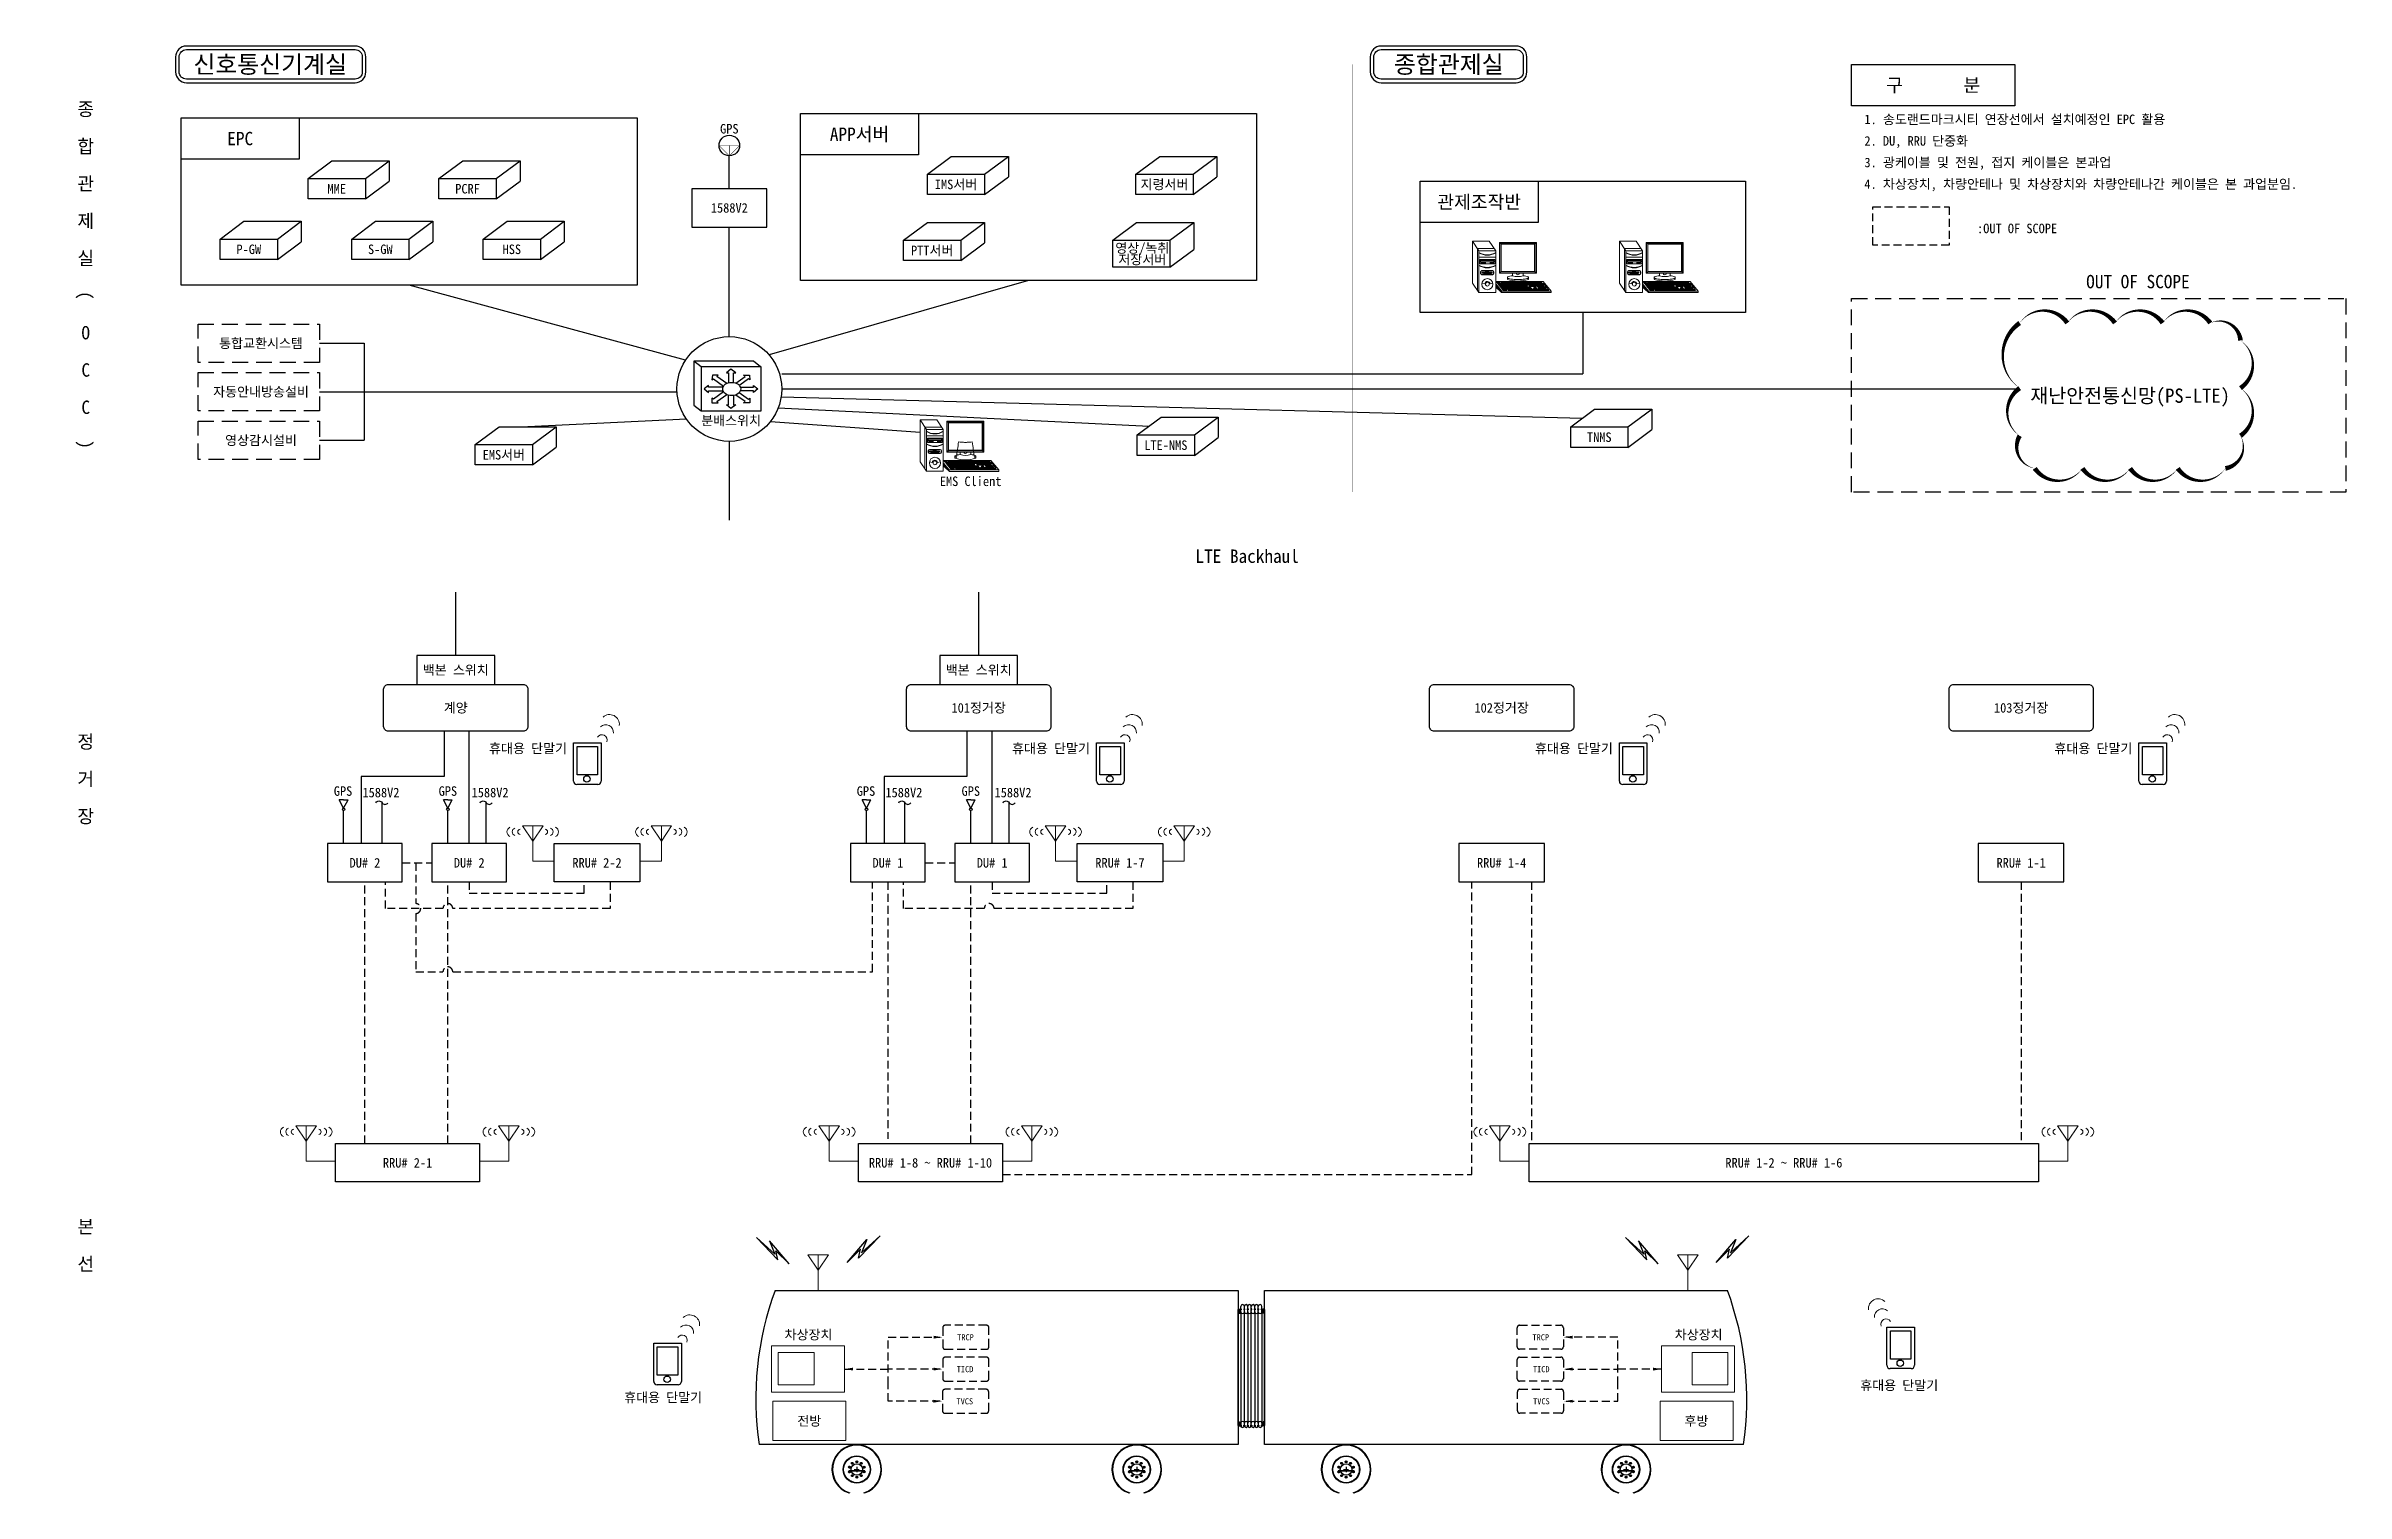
# Model space of a CAD drawing. Header units: millimetres. Extents: x 6936 to 151718, y -102387 to -11312.
import ezdxf
from ezdxf.enums import TextEntityAlignment as Align

# ---------------------------------------------------------------- set-up
doc = ezdxf.new("R2010")
doc.units = ezdxf.units.MM
doc.linetypes.add('DASHED', pattern=[0.75, 0.5, -0.25])
doc.linetypes.add('HIDDEN', pattern=[0.375, 0.25, -0.125])
for name, color, linetype in [('TN-LINE', 7, 'Continuous'), ('TN-SYMB', 5, 'Continuous'), ('TN-TEXT', 3, 'Continuous'), ('TT-TABL-TEX2', 3, 'Continuous'), ('불러온 부품들요', 151, 'Continuous')]:
    doc.layers.add(name, color=color, linetype=linetype)
doc.layers.add('TN-LINE1', color=1, linetype='Continuous', lineweight=9)
doc.styles.add('KORAIL', font='GulimChe.ttf')
doc.styles.add('STYLE1', font='GulimChe.ttf')

msp = doc.modelspace()

# ---------------------------------------------------------------- texts
at = {"layer": 'TN-TEXT', "color": 7, "ltscale": 2, "style": 'KORAIL'}
for s, p in [('신호통신기계실', (21049, -12468)), ('종합관제실', (95239, -12468))]:
    msp.add_text(s, height=1100, dxfattribs=at).set_placement(p, align=Align.MIDDLE_CENTER)
at = {"layer": 'TN-TEXT', "color": 7, "style": 'STYLE1'}
for s, height, p in [('구       분', 840, (125731, -13771)), ('종', 840, (9437, -15280)), ('합', 840, (9437, -17626)), ('EPC', 840, (19162, -17136)), ('APP서버', 840, (58147, -16861)), ('관', 840, (9437, -19972)), ('MME', 600, (25237, -20297)), ('PCRF', 600, (33472, -20297)), ('IMS서버', 600, (64222, -20022)), ('지령서버', 600, (77343, -20022)), ('1588V2', 600, (49951, -21500)), ('관제조작반', 840, (97154, -21128)), ('제', 840, (9437, -22319)), ('실', 840, (9437, -24665)), ('P-GW', 600, (19700, -24107)), ('S-GW', 600, (27980, -24107)), ('HSS', 600, (36261, -24107)), ('PTT서버', 600, (62721, -24177)), ('영상/녹취', 600, (75946, -24026)), ('저장서버', 600, (75946, -24752)), ('OUT OF SCOPE', 840, (138620, -26141)), ('O', 840, (9437, -29357)), ('통합교환시스템', 600, (20472, -30019)), ('C', 840, (9437, -31703)), ('자동안내방송설비', 600, (20472, -33072)), ('재난안전통신망(PS-LTE)', 900, (138126, -33320)), ('C', 840, (9437, -34049)), ('분배스위치', 600, (50064, -34885)), ('영상감시설비', 600, (20472, -36125)), ('LTE-NMS', 600, (77430, -36436)), ('TNMS', 600, (104713, -35933)), ('EMS서버', 600, (35760, -37039)), ('EMS Client', 600, (65140, -38708)), ('LTE Backhaul ', 840, (82820, -43422)), ('백본 스위치', 600, (32730, -50585)), ('백본 스위치', 600, (65648, -50585)), ('계양', 600, (32731, -52966)), ('101정거장', 600, (65649, -52966)), ('102정거장', 600, (98568, -52966)), ('103정거장', 600, (131269, -52966)), ('정', 840, (9437, -55100)), ('휴대용 단말기', 600, (37279, -55523)), ('휴대용 단말기', 600, (70197, -55523)), ('휴대용 단말기', 600, (103116, -55523)), ('휴대용 단말기', 600, (135817, -55523)), ('거', 840, (9437, -57446)), ('장', 840, (9437, -59793)), ('DU# 2', 600, (27014, -62720)), ('DU# 2', 600, (33579, -62720)), ('RRU# 2-2', 600, (41622, -62720)), ('DU# 1', 600, (59933, -62720)), ('DU# 1', 600, (66497, -62720)), ('RRU# 1-7', 600, (74540, -62720)), ('RRU# 1-4', 600, (98567, -62720)), ('RRU# 1-1', 600, (131268, -62720)), ('RRU# 2-1', 600, (29697, -81602)), ('RRU# 1-8 ~ RRU# 1-10', 600, (62616, -81602)), ('RRU# 1-2 ~ RRU# 1-6', 600, (116335, -81602)), ('본', 840, (9437, -85621)), ('선', 840, (9437, -87967)), ('차상장치', 600, (54935, -92421)), ('TRCP', 384, (64816, -92585)), ('TRCP', 384, (101029, -92585)), ('차상장치', 600, (110969, -92421)), ('TICD', 384, (64788, -94593)), ('TICD', 384, (101060, -94593)), ('휴대용 단말기', 600, (123594, -95604)), ('휴대용 단말기', 600, (45785, -96370)), ('TVCS', 384, (64775, -96615)), ('TVCS', 384, (101070, -96615)), ('전방', 600, (54988, -97851)), ('후방', 600, (110829, -97851))]:
    msp.add_text(s, height=height, dxfattribs=at).set_placement(p, align=Align.MIDDLE_CENTER)
for s, p in [('1. 송도랜드마크시티 연장선에서 설치예정인 EPC 활용', (121404, -15927)), ('2. DU, RRU 단중화', (121404, -17285)), ('3. 광케이블 및 전원, 접지 케이블은 본과업', (121404, -18642)), ('4. 차상장치, 차량안테나 및 차상장치와 차량안테나간 케이블은 본 과업분임.', (121404, -20000)), (':OUT OF SCOPE', (128493, -22793))]:
    msp.add_text(s, height=600, dxfattribs=at).set_placement(p, align=Align.MIDDLE_LEFT)
for s, p in [('GPS', (49951, -16820)), ('GPS', (25635, -58506)), ('GPS', (32234, -58506)), ('GPS', (58554, -58506)), ('GPS', (65153, -58506)), ('1588V2', (28022, -58598)), ('1588V2', (34891, -58598)), ('1588V2', (60940, -58598)), ('1588V2', (67810, -58598))]:
    msp.add_text(s, height=600, dxfattribs=at).set_placement(p, align=Align.CENTER)
for s, p in [('(', (9437, -27011)), (')', (9437, -36395))]:
    msp.add_text(s, height=840, rotation=270, dxfattribs=at).set_placement(p, align=Align.MIDDLE_CENTER)

# ---------------------------------------------------------------- blocks, each defined once
blk = doc.blocks.new('[F2]GPS안테나')
at = {"layer": '불러온 부품들요', "color": 0, "linetype": 'Continuous', "const_width": 0.0877}
for points in [[(-1.97, 1.97), (1.97, 1.97)], [(-1.97, 1.97), (0, 0)], [(1.97, 1.97), (0, 0)], [(0, 0), (0, 1.97)]]:
    blk.add_lwpolyline(points, dxfattribs=at)
at = {"layer": '불러온 부품들요', "color": 0, "linetype": 'Continuous'}
blk.add_circle((0, 1.97), 1.97, dxfattribs=at)

# ---------------------------------------------------------------- hatches: boundary and pattern name
at = {"layer": 'TN-SYMB'}
h = msp.add_hatch(dxfattribs=at)
h.set_pattern_fill('ANSI31', color=256, scale=1.662483, angle=-90, style=0)
h.set_pattern_definition([(45, (80472.6714, -94885.8875), (3.732382, -3.732382), [])])
h.paths.add_polyline_path([(82021, -90839), (82021, -90836, -0.4142136), (82022, -90834), (82029, -90834, -0.4142136), (82031, -90836), (82031, -90849, 0.3178372), (82024, -90859), (82024, -90860, 0.113237), (82026, -90867, -0.1132987), (82029, -90882), (82001, -90882, 0.4142136), (81991, -90872), (81991, -90846, -0.210018), (81992, -90844), (82003, -90834), (82008, -90834), (82003, -90838, 0.683709), (82003, -90840), (82020, -90840, 0.4142136)])
h.paths.add_polyline_path([(82016, -90866), (82016, -90856, 1), (82006, -90856), (82006, -90866, 1)], flags=16)
h.paths.add_polyline_path([(82031, -90882), (82031, -90927, -0.4142136), (82029, -90929), (82022, -90929, -0.4142136), (82021, -90927), (82021, -90924, 0.4142136), (82020, -90923), (82003, -90923, 0.6839263), (82003, -90925), (82008, -90930), (82003, -90930), (81992, -90920, -0.2101726), (81991, -90917), (81991, -90892, 0.4142136), (82001, -90882)])
h.paths.add_polyline_path([(82006, -90898), (82006, -90908, 1), (82016, -90908), (82016, -90898, 1)], flags=16)
h.paths.add_polyline_path([(82031, -90849), (82031, -90882), (82029, -90882, 0.1132987), (82026, -90867, -0.113237), (82024, -90860), (82024, -90859, -0.3178372)])
h.paths.add_polyline_path([(82009, -90833), (82008, -90834), (82003, -90834), (82006, -90831, -0.9716985)])
h = msp.add_hatch(dxfattribs=at)
h.set_pattern_fill('ANSI31', color=256, scale=1.662483, angle=-90, style=0)
h.set_pattern_definition([(135, (85144.945, -94885.8875), (-3.732382, -3.732382), [])])
h.paths.add_polyline_path([(83597, -90839), (83597, -90836, 0.4142136), (83595, -90834), (83589, -90834, 0.4142136), (83587, -90836), (83587, -90849, -0.3178372), (83594, -90859), (83594, -90860, -0.113237), (83592, -90867, 0.1132987), (83589, -90882), (83617, -90882, -0.4142136), (83627, -90872), (83627, -90846, 0.210018), (83626, -90844), (83614, -90834), (83609, -90834), (83615, -90838, -0.683709), (83614, -90840), (83598, -90840, -0.4142136)])
h.paths.add_polyline_path([(83602, -90866), (83602, -90856, -1), (83612, -90856), (83612, -90866, -1)], flags=16)
h.paths.add_polyline_path([(83587, -90882), (83587, -90927, 0.4142136), (83589, -90929), (83595, -90929, 0.4142136), (83597, -90927), (83597, -90924, -0.4142136), (83598, -90923), (83614, -90923, -0.6839263), (83615, -90925), (83609, -90930), (83614, -90930), (83626, -90920, 0.2101726), (83627, -90917), (83627, -90892, -0.4142136), (83617, -90882)])
h.paths.add_polyline_path([(83612, -90898), (83612, -90908, -1), (83602, -90908), (83602, -90898, -1)], flags=16)
h.paths.add_polyline_path([(83587, -90849), (83587, -90882), (83589, -90882, -0.1132987), (83592, -90867, 0.113237), (83594, -90860), (83594, -90859, 0.3178372)])
h.paths.add_polyline_path([(83609, -90833), (83609, -90834), (83614, -90834), (83611, -90831, 0.9716985)])
h = msp.add_hatch(dxfattribs=at)
h.set_pattern_fill('ANSI31', color=256, scale=1.662483, angle=-90, style=0)
h.set_pattern_definition([(315, (80472.7605, -94092.83), (3.732382, 3.732382), [])])
h.paths.add_polyline_path([(82021, -98140), (82021, -98143, 0.4142136), (82023, -98144), (82029, -98144, 0.4142136), (82031, -98143), (82031, -98130, -0.3178372), (82024, -98120), (82024, -98119, -0.113237), (82026, -98111, 0.1132987), (82029, -98097), (82001, -98097, -0.4142136), (81991, -98107), (81991, -98132, 0.210018), (81992, -98135), (82003, -98145), (82008, -98145), (82003, -98140, -0.683709), (82004, -98139), (82020, -98139, -0.4142136)])
h.paths.add_polyline_path([(82016, -98113), (82016, -98123, -1), (82006, -98123), (82006, -98113, -1)], flags=16)
h.paths.add_polyline_path([(82031, -98097), (82031, -98051, 0.4142136), (82029, -98050), (82023, -98050, 0.4142136), (82021, -98051), (82021, -98054, -0.4142136), (82020, -98055), (82004, -98055, -0.6839263), (82003, -98054), (82008, -98049), (82003, -98049), (81992, -98059, 0.2101726), (81991, -98062), (81991, -98087, -0.4142136), (82001, -98097)])
h.paths.add_polyline_path([(82006, -98081), (82006, -98071, -1), (82016, -98071), (82016, -98081, -1)], flags=16)
h.paths.add_polyline_path([(82031, -98130), (82031, -98097), (82029, -98097, -0.1132987), (82026, -98111, 0.113237), (82024, -98119), (82024, -98120, 0.3178372)])
h.paths.add_polyline_path([(82009, -98146), (82008, -98145), (82003, -98145), (82006, -98148, 0.9716985)])
h = msp.add_hatch(dxfattribs=at)
h.set_pattern_fill('ANSI31', color=256, scale=1.662483, angle=-90, style=0)
h.set_pattern_definition([(225, (85144.945, -94092.83), (-3.732382, 3.732382), [])])
h.paths.add_polyline_path([(83597, -98140), (83597, -98143, -0.4142136), (83595, -98144), (83589, -98144, -0.4142136), (83587, -98143), (83587, -98130, 0.3178372), (83594, -98120), (83594, -98119, 0.113237), (83592, -98111, -0.1132987), (83589, -98097), (83617, -98097, 0.4142136), (83627, -98107), (83627, -98132, -0.210018), (83626, -98135), (83614, -98145), (83609, -98145), (83615, -98140, 0.683709), (83614, -98139), (83598, -98139, 0.4142136)])
h.paths.add_polyline_path([(83602, -98113), (83602, -98123, 1), (83612, -98123), (83612, -98113, 1)], flags=16)
h.paths.add_polyline_path([(83587, -98097), (83587, -98051, -0.4142136), (83589, -98050), (83595, -98050, -0.4142136), (83597, -98051), (83597, -98054, 0.4142136), (83598, -98055), (83614, -98055, 0.6839263), (83615, -98054), (83609, -98049), (83614, -98049), (83626, -98059, -0.2101726), (83627, -98062), (83627, -98087, 0.4142136), (83617, -98097)])
h.paths.add_polyline_path([(83612, -98081), (83612, -98071, 1), (83602, -98071), (83602, -98081, 1)], flags=16)
h.paths.add_polyline_path([(83587, -98130), (83587, -98097), (83589, -98097, 0.1132987), (83592, -98111, -0.113237), (83594, -98119), (83594, -98120, -0.3178372)])
h.paths.add_polyline_path([(83609, -98146), (83609, -98145), (83614, -98145), (83611, -98148, -0.9716985)])

# ---------------------------------------------------------------- linework, layer by layer
at = {"layer": 'TN-LINE', "color": 1}
for p, q in [((47193, -31095), (29794, -26356)), ((68779, -26081), (52459, -30759)), ((103678, -28087), (103678, -31940)), ((24157, -30019), (26958, -30019)), ((26958, -30019), (26958, -36125)), ((24157, -33072), (46660, -33072)), ((53248, -31940), (103678, -31940)), ((53248, -32899), (131103, -32899)), ((24157, -36125), (26958, -36125)), ((47261, -34804), (37261, -35276)), ((49951, -36196), (49951, -41154)), ((32731, -49677), (32731, -45690)), ((65649, -49677), (65649, -45690))]:
    msp.add_line(p, q, dxfattribs=at)
at = {"layer": 'TN-LINE', "linetype": 'DASHED', "ltscale": 1000}
for p, q in [((33155, -63928), (33155, -63918)), ((42440, -63928), (42440, -65600)), ((66074, -63928), (66074, -63918)), ((75358, -63928), (75358, -65600))]:
    msp.add_line(p, q, dxfattribs=at)
at = {"layer": 'TN-LINE'}
for points in [[(15092, -11994), (15092, -12942, 0.4142136), (15774, -13625), (26390, -13625, 0.4142136), (27072, -12942), (27072, -11994, 0.4142136), (26390, -11312), (15774, -11312, 0.4142136)], [(26390, -11539, -0.4142136), (26845, -11994), (26845, -12942, -0.4142136), (26390, -13397), (15774, -13397, -0.4142136), (15319, -12942), (15319, -11994, -0.4142136), (15774, -11539), (26390, -11539, -0.4142136)], [(90295, -11994), (90295, -12942, 0.4142136), (90977, -13625), (99472, -13625, 0.4142136), (100154, -12942), (100154, -11994, 0.4142136), (99472, -11312), (90977, -11312, 0.4142136)], [(99472, -11539, -0.4142136), (99926, -11994), (99926, -12942, -0.4142136), (99472, -13397), (90977, -13397, -0.4142136), (90522, -12942), (90522, -11994, -0.4142136), (90977, -11539), (99472, -11539, -0.4142136)]]:
    msp.add_lwpolyline(points, format="xyb", close=True, dxfattribs=at)
at = {"layer": 'TN-LINE', "const_width": 1}
for points in [[(6937, -12305), (11937, -12305), (11937, -39227), (6937, -39227)], [(120588, -12468), (151718, -12468), (151718, -25004), (120588, -25004)], [(13954, -41154), (151686, -41154), (151686, -45690), (13954, -45690)], [(6937, -47482), (11937, -47482), (11937, -67434), (6937, -67434)], [(13954, -47482), (151686, -47482), (151686, -67434), (13954, -67434)], [(6937, -71225), (11937, -71225), (11937, -102370), (6937, -102370)], [(151686, -90523), (151686, -90523), (151686, -102370), (13954, -102370), (13954, -71225), (151686, -71225)]]:
    msp.add_lwpolyline(points, close=True, dxfattribs=at)
at = {"layer": 'TN-LINE', "linetype": 'HIDDEN', "ltscale": 10000, "const_width": 1}
msp.add_lwpolyline([(27072, -12468), (85437, -12468), (85437, -39390), (13954, -39390), (13954, -12468), (15092, -12468)], dxfattribs=at)
at = {"layer": 'TN-LINE', "ltscale": 10000, "const_width": 1}
msp.add_lwpolyline([(100154, -12468), (117665, -12468), (117665, -39390), (89158, -39390), (89158, -12468), (90295, -12468)], dxfattribs=at)
at = {"layer": 'TN-LINE'}
for points in [[(120588, -12468), (130873, -12468), (130873, -15073), (120588, -15073)], [(15440, -15834), (44147, -15834), (44147, -26356), (15440, -26356)], [(15440, -15834), (22883, -15834), (22883, -18438), (15440, -18438)], [(54425, -15559), (83132, -15559), (83132, -26081), (54425, -26081)], [(54425, -15559), (61868, -15559), (61868, -18163), (54425, -18163)], [(93433, -19825), (113924, -19825), (113924, -28087), (93433, -28087)], [(93433, -19825), (100875, -19825), (100875, -22430), (93433, -22430)]]:
    msp.add_lwpolyline(points, close=True, dxfattribs=at)
at = {"layer": 'TN-LINE', "color": 1}
for points in [[(49951, -20292), (49951, -18220)], [(49951, -29603), (49951, -22708)], [(53031, -34075), (76380, -35232)], [(53209, -33403), (103663, -34730)], [(52541, -34939), (61960, -35611)], [(28090, -61512), (28090, -58934)], [(34654, -61512), (34654, -58934)], [(61008, -61512), (61008, -58934)], [(67572, -61512), (67572, -58934)], [(25670, -61512), (25670, -59440)], [(32234, -61512), (32234, -59440)], [(58588, -61512), (58588, -59440)], [(65153, -61512), (65153, -59440)]]:
    msp.add_lwpolyline(points, dxfattribs=at)
at = {"layer": 'TN-LINE', "linetype": 'DASHED', "ltscale": 1000}
msp.add_lwpolyline([(121927, -21440), (126742, -21440), (126742, -23846), (121927, -23846)], close=True, dxfattribs=at)
at = {"layer": 'TN-LINE', "linetype": 'DASHED', "ltscale": 2000}
for points in [[(120588, -27205), (151718, -27205), (151718, -39390), (120588, -39390)], [(16509, -28811), (24157, -28811), (24157, -31227), (16509, -31227)], [(16509, -31864), (24157, -31864), (24157, -34280), (16509, -34280)], [(16509, -34917), (24157, -34917), (24157, -37333), (16509, -37333)]]:
    msp.add_lwpolyline(points, close=True, dxfattribs=at)
at = {"layer": 'TN-LINE'}
for points in [[(31991, -54438), (31991, -57281), (26781, -57281), (26781, -61512)], [(33579, -61512), (33579, -54438)], [(64910, -54438), (64910, -57281), (59700, -57281), (59700, -61512)], [(66498, -61512), (66498, -54438)]]:
    msp.add_lwpolyline(points, dxfattribs=at)
at = {"layer": 'TN-LINE', "color": 1}
for points in [[(27696, -58939, -0.5798937), (28090, -58939, 0.5611629), (28460, -58939, 1)], [(34261, -58939, -0.5798937), (34654, -58939, 0.5611629), (35024, -58939, 1)], [(60615, -58939, -0.5798937), (61008, -58939, 0.5611629), (61379, -58939, 1)], [(67179, -58939, -0.5798937), (67572, -58939, 0.5611629), (67943, -58939, 1)]]:
    msp.add_lwpolyline(points, format="xyb", dxfattribs=at)
at = {"layer": 'TN-LINE', "linetype": 'DASHED', "ltscale": 1000}
for points in [[(29367, -62720), (31228, -62720)], [(30215, -62720), (30215, -65291)], [(62285, -62720), (64146, -62720)], [(27015, -80394), (27015, -63928)], [(32234, -80394), (32234, -63928)], [(33579, -63928), (33579, -64639), (40804, -64639), (40804, -63928)], [(59934, -63928), (59934, -80092)], [(65153, -80394), (65153, -63928)], [(66498, -63928), (66498, -64639), (73722, -64639), (73722, -63928)], [(67143, -82349), (96684, -82349), (96684, -63928)], [(100451, -63928), (100451, -80394)], [(131269, -63928), (131269, -80394)], [(59953, -95544), (59953, -92581), (63229, -92581)], [(105884, -95544), (105884, -92581), (102608, -92581)], [(57199, -94588), (59953, -94588)], [(63229, -94588), (59953, -94588)], [(63213, -96610), (59953, -96610), (59953, -95544)], [(102608, -94588), (105884, -94588)], [(102624, -96610), (105884, -96610), (105884, -95544)], [(108638, -94588), (105884, -94588)]]:
    msp.add_lwpolyline(points, dxfattribs=at)
for points in [[(42440, -65600), (32543, -65600, 1), (31925, -65600), (28299, -65600), (28299, -63928)], [(30215, -65908), (30215, -69584), (31925, -69584, -1), (32543, -69584), (58962, -69584), (58962, -63928)], [(75358, -65600), (66616, -65600, 1), (65999, -65600), (60906, -65600), (60906, -63928)]]:
    msp.add_lwpolyline(points, format="xyb", dxfattribs=at)
for points in [[(66140, -91831), (63539, -91831, 0.4142136), (63386, -91985), (63386, -93185, 0.4142136), (63539, -93339), (66140, -93339, 0.4142136), (66293, -93185), (66293, -91985, 0.4142136)], [(99697, -91831), (102298, -91831, -0.4142136), (102451, -91985), (102451, -93185, -0.4142136), (102298, -93339), (99697, -93339, -0.4142136), (99544, -93185), (99544, -91985, -0.4142136)], [(66140, -93839), (63539, -93839, 0.4142136), (63386, -93992), (63386, -95193, 0.4142136), (63539, -95346), (66140, -95346, 0.4142136), (66293, -95193), (66293, -93992, 0.4142136)], [(99697, -93839), (102298, -93839, -0.4142136), (102451, -93992), (102451, -95193, -0.4142136), (102298, -95346), (99697, -95346, -0.4142136), (99544, -95193), (99544, -93992, -0.4142136)], [(66124, -95861), (63524, -95861, 0.4142136), (63370, -96015), (63370, -97215, 0.4142136), (63524, -97369), (66124, -97369, 0.4142136), (66278, -97215), (66278, -96015, 0.4142136)], [(99713, -95861), (102314, -95861, -0.4142136), (102467, -96015), (102467, -97215, -0.4142136), (102314, -97369), (99713, -97369, -0.4142136), (99559, -97215), (99559, -96015, -0.4142136)]]:
    msp.add_lwpolyline(points, format="xyb", close=True, dxfattribs=at)
at = {"layer": 'TN-LINE'}
msp.add_circle((49951, -32899), 3296, dxfattribs=at)
at = {"layer": 'TN-LINE', "linetype": 'DASHED', "ltscale": 1000}
msp.add_arc((30215, -65600), 309, 270, 90, dxfattribs=at)
for points in [[(62809, -92671), (63349, -92581), (62809, -92491)], [(103028, -92671), (102488, -92581), (103028, -92491)], [(57739, -94678), (57199, -94588), (57739, -94498)], [(62809, -94678), (63349, -94588), (62809, -94498)], [(103028, -94678), (102488, -94588), (103028, -94498)], [(108098, -94678), (108638, -94588), (108098, -94498)], [(62793, -96700), (63333, -96610), (62793, -96520)], [(103044, -96700), (102504, -96610), (103044, -96520)]]:
    msp.add_solid(points, dxfattribs=at)
at = {"layer": 'TN-LINE1'}
for p, q in [((97140, -24196), (96735, -23597)), ((96735, -23597), (97789, -23597)), ((96735, -26230), (96735, -23597)), ((97043, -26686), (97043, -24052)), ((97043, -24052), (98096, -24052)), ((97140, -24196), (97140, -26830)), ((98193, -24196), (97140, -24196)), ((97140, -24600), (98193, -24600)), ((98193, -24196), (97789, -23597)), ((98193, -26830), (98193, -24196)), ((98441, -23698), (98513, -23771)), ((100661, -23771), (100734, -23698)), ((106388, -24196), (105984, -23597)), ((105984, -23597), (107037, -23597)), ((105984, -26230), (105984, -23597)), ((106291, -26686), (106291, -24052)), ((106291, -24052), (107344, -24052)), ((106388, -24196), (106388, -26830)), ((107441, -24196), (106388, -24196)), ((106388, -24600), (107441, -24600)), ((107441, -24196), (107037, -23597)), ((107441, -26830), (107441, -24196)), ((107689, -23698), (107761, -23771)), ((109909, -23771), (109982, -23698)), ((97198, -24744), (98134, -24744)), ((97198, -24744), (97198, -25021)), ((97198, -25021), (98134, -25021)), ((98075, -24804), (97245, -24804)), ((97245, -24804), (97245, -24890)), ((97245, -24890), (98075, -24890)), ((97245, -25533), (97245, -25623)), ((97262, -25533), (97262, -25623)), ((97327, -25451), (97994, -25451)), ((97327, -25467), (97994, -25467)), ((97327, -25689), (97994, -25689)), ((97327, -25706), (97994, -25706)), ((97335, -25551), (97535, -25551)), ((97335, -25609), (97335, -25551)), ((97335, -25580), (97964, -25580)), ((97535, -25609), (97335, -25609)), ((97475, -24938), (97367, -24938)), ((97367, -24938), (97367, -24977)), ((97367, -24977), (97475, -24977)), ((97436, -25625), (97436, -25645)), ((97484, -25625), (97436, -25625)), ((97436, -25645), (97484, -25645)), ((97475, -24938), (97475, -24977)), ((97484, -25645), (97484, -25625)), ((97763, -25528), (97535, -25528)), ((97535, -25528), (97535, -25551)), ((97535, -25609), (97535, -25642)), ((97535, -25642), (97763, -25642)), ((97763, -25551), (97763, -25528)), ((97763, -25551), (97964, -25551)), ((97964, -25609), (97763, -25609)), ((97763, -25642), (97763, -25609)), ((97833, -25622), (97833, -25651)), ((97902, -25622), (97833, -25622)), ((97833, -25651), (97902, -25651)), ((97874, -24949), (97859, -24949)), ((97859, -24949), (97859, -24968)), ((97859, -24968), (97874, -24968)), ((97874, -24949), (97874, -24968)), ((97888, -24951), (97888, -24966)), ((97888, -24951), (97901, -24958)), ((97888, -24966), (97901, -24958)), ((97902, -25651), (97902, -25622)), ((97908, -24951), (97908, -24966)), ((97908, -24951), (97921, -24958)), ((97908, -24966), (97921, -24958)), ((97924, -24949), (97921, -24949)), ((97921, -24949), (97921, -24968)), ((97924, -24968), (97921, -24968)), ((97924, -24949), (97924, -24968)), ((97941, -24945), (97941, -24970)), ((97944, -24945), (97944, -24970)), ((97964, -25551), (97964, -25609)), ((97986, -24949), (97971, -24949)), ((97971, -24949), (97971, -24968)), ((97971, -24968), (97986, -24968)), ((97986, -24949), (97986, -24968)), ((98002, -24962), (98010, -24949)), ((98002, -24962), (98017, -24962)), ((98002, -24965), (98017, -24965)), ((98002, -24965), (98002, -24968)), ((98002, -24968), (98017, -24968)), ((98017, -24962), (98010, -24949)), ((98017, -24965), (98017, -24968)), ((98060, -25533), (98060, -25623)), ((98075, -24890), (98075, -24804)), ((98077, -25533), (98077, -25623)), ((98134, -24744), (98134, -25021)), ((98441, -25599), (98513, -25527)), ((98927, -25850), (98927, -25997)), ((99248, -25772), (99248, -25617)), ((99500, -25663), (99500, -25617)), ((99674, -25663), (99674, -25617)), ((99926, -25772), (99926, -25617)), ((100248, -25850), (100248, -25997)), ((100661, -25527), (100734, -25599)), ((106446, -24744), (107382, -24744)), ((106446, -24744), (106446, -25021)), ((106446, -25021), (107382, -25021)), ((107323, -24804), (106493, -24804)), ((106493, -24804), (106493, -24890)), ((106493, -24890), (107323, -24890)), ((106493, -25533), (106493, -25623)), ((106510, -25533), (106510, -25623)), ((106576, -25451), (107243, -25451)), ((106576, -25467), (107243, -25467)), ((106576, -25689), (107243, -25689)), ((106576, -25706), (107243, -25706)), ((106583, -25551), (106783, -25551)), ((106583, -25609), (106583, -25551)), ((106583, -25580), (107212, -25580)), ((106783, -25609), (106583, -25609)), ((106723, -24938), (106615, -24938)), ((106615, -24938), (106615, -24977)), ((106615, -24977), (106723, -24977)), ((106684, -25625), (106684, -25645)), ((106732, -25625), (106684, -25625)), ((106684, -25645), (106732, -25645)), ((106723, -24938), (106723, -24977)), ((106732, -25645), (106732, -25625)), ((107012, -25528), (106783, -25528)), ((106783, -25528), (106783, -25551)), ((106783, -25609), (106783, -25642)), ((106783, -25642), (107012, -25642)), ((107012, -25551), (107012, -25528)), ((107012, -25551), (107212, -25551)), ((107212, -25609), (107012, -25609)), ((107012, -25642), (107012, -25609)), ((107081, -25622), (107081, -25651)), ((107150, -25622), (107081, -25622)), ((107081, -25651), (107150, -25651)), ((107122, -24949), (107107, -24949)), ((107107, -24949), (107107, -24968)), ((107107, -24968), (107122, -24968)), ((107122, -24949), (107122, -24968)), ((107136, -24951), (107136, -24966)), ((107136, -24951), (107149, -24958)), ((107136, -24966), (107149, -24958)), ((107150, -25651), (107150, -25622)), ((107156, -24951), (107156, -24966)), ((107156, -24951), (107169, -24958)), ((107156, -24966), (107169, -24958)), ((107172, -24949), (107169, -24949)), ((107169, -24949), (107169, -24968)), ((107172, -24968), (107169, -24968)), ((107172, -24949), (107172, -24968)), ((107189, -24945), (107189, -24970)), ((107192, -24945), (107192, -24970)), ((107212, -25551), (107212, -25609)), ((107234, -24949), (107219, -24949)), ((107219, -24949), (107219, -24968)), ((107219, -24968), (107234, -24968)), ((107234, -24949), (107234, -24968)), ((107250, -24962), (107258, -24949)), ((107250, -24962), (107265, -24962)), ((107250, -24965), (107265, -24965)), ((107250, -24965), (107250, -24968)), ((107250, -24968), (107265, -24968)), ((107265, -24962), (107258, -24949)), ((107265, -24965), (107265, -24968)), ((107308, -25533), (107308, -25623)), ((107323, -24890), (107323, -24804)), ((107325, -25533), (107325, -25623)), ((107382, -24744), (107382, -25021)), ((107689, -25599), (107761, -25527)), ((108175, -25850), (108175, -25997)), ((108496, -25772), (108496, -25617)), ((108748, -25663), (108748, -25617)), ((108922, -25663), (108922, -25617)), ((109174, -25772), (109174, -25617)), ((109496, -25850), (109496, -25997)), ((109909, -25527), (109982, -25599)), ((97140, -26830), (96735, -26230)), ((97140, -26830), (98193, -26830)), ((97325, -26236), (97501, -26280)), ((98014, -26240), (97838, -26282)), ((98193, -26143), (101184, -26143)), ((98572, -26742), (98193, -26289)), ((98193, -26309), (98196, -26309)), ((98193, -26355), (98196, -26356)), ((98193, -26400), (98194, -26400)), ((98193, -26491), (98522, -26789)), ((98556, -26830), (98200, -26404)), ((98556, -26737), (98202, -26313)), ((98556, -26784), (98202, -26360)), ((98271, -26155), (98259, -26187)), ((98317, -26258), (98259, -26187)), ((98314, -26189), (98276, -26149)), ((98317, -26197), (98317, -26258)), ((98428, -26258), (98317, -26258)), ((98364, -26269), (98352, -26301)), ((98410, -26372), (98352, -26301)), ((98408, -26303), (98369, -26262)), ((98387, -26149), (98425, -26191)), ((98411, -26311), (98410, -26372)), ((98424, -26372), (98410, -26372)), ((98432, -26350), (98420, -26382)), ((98478, -26453), (98420, -26382)), ((98428, -26199), (98428, -26258)), ((98476, -26384), (98437, -26344)), ((98479, -26392), (98478, -26453)), ((98492, -26453), (98478, -26453)), ((98480, -26263), (98519, -26304)), ((98487, -26269), (98487, -26270)), ((98500, -26431), (98488, -26463)), ((98546, -26534), (98488, -26463)), ((98531, -26303), (98492, -26262)), ((98544, -26465), (98505, -26425)), ((98522, -26155), (98510, -26187)), ((98568, -26258), (98510, -26187)), ((98522, -26312), (98522, -26346)), ((98566, -26189), (98527, -26149)), ((98534, -26311), (98533, -26346)), ((98547, -26473), (98546, -26534)), ((98558, -26534), (98546, -26534)), ((98566, -26512), (98554, -26544)), ((98612, -26615), (98554, -26544)), ((98560, -26833), (98560, -26740)), ((98566, -26742), (101692, -26742)), ((98566, -26835), (101692, -26835)), ((98569, -26197), (98568, -26258)), ((98680, -26258), (98568, -26258)), ((98610, -26545), (98571, -26505)), ((98603, -26263), (98642, -26304)), ((98610, -26269), (98609, -26270)), ((98613, -26554), (98612, -26615)), ((98628, -26615), (98612, -26615)), ((98653, -26303), (98615, -26262)), ((98636, -26595), (98624, -26627)), ((98682, -26698), (98624, -26627)), ((98625, -26344), (98663, -26385)), ((98674, -26384), (98636, -26344)), ((98638, -26149), (98677, -26191)), ((98679, -26629), (98641, -26588)), ((98645, -26155), (98644, -26156)), ((98645, -26312), (98645, -26342)), ((98688, -26189), (98650, -26149)), ((98657, -26311), (98656, -26344)), ((98666, -26393), (98666, -26426)), ((98678, -26392), (98677, -26425)), ((98680, -26199), (98680, -26258)), ((98691, -26258), (98680, -26244)), ((98682, -26637), (98682, -26698)), ((98870, -26698), (98682, -26698)), ((98692, -26197), (98691, -26258)), ((98803, -26258), (98691, -26258)), ((98726, -26263), (98764, -26304)), ((98733, -26269), (98732, -26270)), ((98736, -26425), (98775, -26466)), ((98776, -26303), (98738, -26262)), ((98742, -26431), (98742, -26432)), ((98747, -26344), (98785, -26385)), ((98786, -26465), (98748, -26425)), ((98754, -26350), (98753, -26351)), ((98797, -26384), (98759, -26344)), ((98761, -26149), (98799, -26191)), ((98768, -26155), (98767, -26156)), ((98768, -26312), (98768, -26342)), ((98811, -26189), (98773, -26149)), ((98778, -26475), (98778, -26506)), ((98780, -26311), (98779, -26344)), ((98789, -26393), (98789, -26427)), ((98789, -26473), (98789, -26506)), ((98801, -26392), (98800, -26427)), ((98803, -26199), (98803, -26258)), ((98814, -26258), (98803, -26244)), ((98815, -26197), (98814, -26258)), ((98926, -26258), (98814, -26258)), ((98828, -26589), (98867, -26630)), ((98849, -26263), (98887, -26304)), ((98906, -26615), (98852, -26615)), ((98856, -26269), (98855, -26270)), ((98859, -26425), (98897, -26466)), ((98899, -26303), (98861, -26262)), ((98865, -26431), (98865, -26432)), ((98865, -26506), (98903, -26547)), ((98870, -26344), (98908, -26385)), ((98870, -26638), (98870, -26698)), ((98909, -26465), (98871, -26425)), ((98871, -26512), (98871, -26512)), ((98877, -26350), (98876, -26351)), ((98915, -26545), (98876, -26505)), ((98920, -26384), (98882, -26344)), ((98884, -26149), (98922, -26191)), ((98891, -26155), (98890, -26156)), ((98891, -26312), (98891, -26342)), ((98934, -26189), (98896, -26149)), ((98900, -26475), (98900, -26506)), ((98903, -26311), (98902, -26344)), ((98906, -26555), (98906, -26615)), ((98917, -26615), (98906, -26602)), ((98911, -26393), (98911, -26427)), ((98912, -26473), (98912, -26507)), ((98918, -26554), (98917, -26615)), ((98957, -26615), (98917, -26615)), ((98924, -26392), (98923, -26427)), ((98926, -26199), (98926, -26258)), ((98937, -26258), (98926, -26244)), ((98938, -26197), (98937, -26258)), ((99048, -26258), (98937, -26258)), ((98965, -26595), (98953, -26627)), ((99011, -26698), (98953, -26627)), ((99008, -26629), (98970, -26588)), ((98972, -26263), (99010, -26304)), ((98979, -26269), (98978, -26270)), ((98982, -26425), (99020, -26466)), ((99022, -26303), (98984, -26262)), ((98987, -26506), (99025, -26547)), ((98988, -26431), (98988, -26432)), ((98993, -26344), (99031, -26385)), ((98994, -26512), (98993, -26513)), ((99032, -26465), (98994, -26425)), ((98999, -26350), (98999, -26351)), ((99037, -26545), (98999, -26505)), ((99043, -26384), (99005, -26344)), ((99007, -26149), (99045, -26191)), ((99012, -26637), (99011, -26698)), ((99199, -26698), (99011, -26698)), ((99013, -26312), (99013, -26342)), ((99023, -26475), (99023, -26506)), ((99025, -26311), (99025, -26344)), ((99029, -26555), (99029, -26591)), ((99034, -26393), (99034, -26427)), ((99035, -26473), (99035, -26507)), ((99041, -26554), (99040, -26591)), ((99046, -26392), (99046, -26427)), ((99048, -26199), (99048, -26258)), ((99061, -26155), (99050, -26187)), ((99108, -26258), (99050, -26187)), ((99105, -26189), (99067, -26149)), ((99095, -26263), (99133, -26304)), ((99101, -26269), (99101, -26270)), ((99104, -26425), (99143, -26466)), ((99145, -26303), (99107, -26262)), ((99108, -26197), (99108, -26258)), ((99219, -26258), (99108, -26258)), ((99110, -26506), (99148, -26547)), ((99111, -26431), (99111, -26432)), ((99116, -26344), (99154, -26385)), ((99117, -26512), (99116, -26513)), ((99155, -26465), (99117, -26425)), ((99122, -26350), (99122, -26351)), ((99160, -26545), (99122, -26505)), ((99166, -26384), (99128, -26344)), ((99136, -26312), (99136, -26342)), ((99146, -26475), (99146, -26506)), ((99148, -26311), (99148, -26344)), ((99152, -26555), (99152, -26586)), ((99157, -26393), (99157, -26427)), ((99157, -26589), (99196, -26630)), ((99158, -26473), (99158, -26507)), ((99164, -26554), (99163, -26595)), ((99163, -26595), (99163, -26595)), ((99169, -26392), (99169, -26427)), ((99207, -26629), (99169, -26588)), ((99178, -26149), (99216, -26191)), ((99184, -26155), (99184, -26156)), ((99228, -26189), (99190, -26149)), ((99199, -26638), (99199, -26698)), ((99210, -26698), (99199, -26685)), ((99210, -26637), (99210, -26698)), ((100044, -26698), (99210, -26698)), ((99218, -26263), (99256, -26304)), ((99219, -26199), (99219, -26258)), ((99231, -26258), (99219, -26244)), ((99224, -26269), (99224, -26270)), ((99227, -26425), (99266, -26466)), ((99268, -26303), (99230, -26262)), ((99231, -26197), (99231, -26258)), ((99342, -26258), (99231, -26258)), ((99233, -26506), (99271, -26547)), ((99234, -26431), (99234, -26432)), ((99239, -26344), (99277, -26385)), ((99278, -26465), (99239, -26425)), ((99240, -26512), (99239, -26513)), ((99245, -26350), (99245, -26351)), ((99283, -26545), (99245, -26505)), ((99289, -26384), (99251, -26344)), ((99259, -26312), (99259, -26342)), ((99269, -26475), (99269, -26506)), ((99271, -26311), (99271, -26344)), ((99274, -26555), (99274, -26589)), ((99280, -26393), (99280, -26427)), ((99281, -26473), (99281, -26507)), ((99286, -26554), (99286, -26589)), ((99292, -26392), (99292, -26427)), ((99301, -26149), (99339, -26191)), ((99307, -26155), (99307, -26156)), ((99351, -26189), (99313, -26149)), ((99341, -26263), (99379, -26304)), ((99342, -26199), (99342, -26258)), ((99354, -26258), (99342, -26244)), ((99347, -26269), (99347, -26270)), ((99350, -26425), (99389, -26466)), ((99391, -26303), (99353, -26262)), ((99354, -26197), (99354, -26258)), ((99465, -26258), (99354, -26258)), ((99356, -26506), (99394, -26547)), ((99357, -26431), (99357, -26432)), ((99361, -26344), (99400, -26385)), ((99401, -26465), (99362, -26425)), ((99362, -26512), (99362, -26513)), ((99368, -26350), (99368, -26351)), ((99406, -26545), (99368, -26505)), ((99412, -26384), (99374, -26344)), ((99382, -26312), (99382, -26342)), ((99392, -26475), (99392, -26506)), ((99394, -26311), (99394, -26344)), ((99397, -26555), (99397, -26590)), ((99403, -26393), (99403, -26427)), ((99404, -26473), (99404, -26507)), ((99409, -26554), (99409, -26590)), ((99415, -26392), (99415, -26427)), ((99423, -26149), (99462, -26191)), ((99430, -26155), (99430, -26156)), ((99474, -26189), (99436, -26149)), ((99463, -26263), (99502, -26304)), ((99465, -26199), (99465, -26258)), ((99476, -26258), (99465, -26244)), ((99470, -26269), (99470, -26270)), ((99473, -26425), (99512, -26466)), ((99514, -26303), (99475, -26262)), ((99477, -26197), (99476, -26258)), ((99588, -26258), (99476, -26258)), ((99480, -26431), (99479, -26432)), ((99479, -26506), (99517, -26547)), ((99484, -26344), (99523, -26385)), ((99523, -26465), (99485, -26425)), ((99485, -26512), (99485, -26513)), ((99491, -26350), (99491, -26351)), ((99529, -26545), (99491, -26505)), ((99535, -26384), (99496, -26344)), ((99505, -26312), (99505, -26342)), ((99515, -26475), (99515, -26506)), ((99517, -26311), (99517, -26344)), ((99520, -26555), (99520, -26591)), ((99526, -26393), (99526, -26427)), ((99527, -26473), (99526, -26507)), ((99532, -26554), (99532, -26591)), ((99538, -26392), (99538, -26427)), ((99546, -26149), (99585, -26191)), ((99586, -26263), (99625, -26304)), ((99588, -26199), (99588, -26258)), ((99593, -26269), (99593, -26270)), ((99596, -26425), (99634, -26466)), ((99637, -26303), (99598, -26262)), ((99612, -26155), (99600, -26187)), ((99658, -26258), (99600, -26187)), ((99603, -26431), (99602, -26432)), ((99602, -26506), (99640, -26547)), ((99607, -26344), (99646, -26385)), ((99646, -26465), (99608, -26425)), ((99608, -26512), (99608, -26513)), ((99614, -26350), (99614, -26351)), ((99652, -26545), (99614, -26505)), ((99656, -26189), (99617, -26149)), ((99658, -26384), (99619, -26344)), ((99628, -26312), (99628, -26342)), ((99638, -26475), (99638, -26506)), ((99640, -26311), (99640, -26344)), ((99643, -26555), (99643, -26591)), ((99649, -26393), (99649, -26427)), ((99650, -26473), (99649, -26507)), ((99655, -26554), (99655, -26591)), ((99659, -26197), (99658, -26258)), ((99770, -26258), (99658, -26258)), ((99661, -26392), (99660, -26427)), ((99709, -26263), (99748, -26304)), ((99716, -26269), (99716, -26270)), ((99719, -26425), (99757, -26466)), ((99760, -26303), (99721, -26262)), ((99724, -26506), (99763, -26547)), ((99726, -26431), (99725, -26432)), ((99728, -26149), (99767, -26191)), ((99730, -26344), (99769, -26385)), ((99769, -26465), (99731, -26425)), ((99731, -26512), (99731, -26513)), ((99735, -26155), (99735, -26156)), ((99737, -26350), (99736, -26351)), ((99775, -26545), (99736, -26505)), ((99779, -26189), (99740, -26149)), ((99780, -26384), (99742, -26344)), ((99751, -26312), (99751, -26342)), ((99761, -26475), (99761, -26506)), ((99763, -26311), (99762, -26344)), ((99766, -26555), (99766, -26590)), ((99770, -26199), (99770, -26258)), ((99781, -26258), (99770, -26244)), ((99772, -26393), (99772, -26427)), ((99773, -26473), (99772, -26507)), ((99778, -26554), (99778, -26590)), ((99782, -26197), (99781, -26258)), ((99893, -26258), (99781, -26258)), ((99784, -26392), (99783, -26427)), ((99832, -26263), (99870, -26304)), ((99839, -26269), (99838, -26270)), ((99842, -26425), (99880, -26466)), ((99882, -26303), (99844, -26262)), ((99847, -26506), (99886, -26547)), ((99849, -26431), (99848, -26432)), ((99851, -26149), (99890, -26191)), ((99853, -26344), (99891, -26385)), ((99892, -26465), (99854, -26425)), ((99854, -26512), (99854, -26513)), ((99858, -26155), (99858, -26156)), ((99860, -26350), (99859, -26351)), ((99898, -26545), (99859, -26505)), ((99902, -26189), (99863, -26149)), ((99903, -26384), (99865, -26344)), ((99874, -26312), (99874, -26342)), ((99883, -26475), (99883, -26506)), ((99886, -26311), (99885, -26344)), ((99889, -26555), (99889, -26588)), ((99893, -26199), (99893, -26258)), ((99904, -26258), (99893, -26244)), ((99895, -26393), (99895, -26427)), ((99895, -26473), (99895, -26507)), ((99901, -26554), (99901, -26588)), ((99905, -26197), (99904, -26258)), ((100016, -26258), (99904, -26258)), ((99907, -26392), (99906, -26427)), ((99955, -26263), (99993, -26304)), ((99962, -26269), (99961, -26270)), ((99965, -26425), (100003, -26466)), ((100005, -26303), (99967, -26262)), ((99970, -26506), (100009, -26547)), ((99971, -26431), (99971, -26432)), ((99974, -26149), (100013, -26191)), ((99976, -26344), (100014, -26385)), ((100015, -26465), (99977, -26425)), ((99977, -26512), (99977, -26513)), ((99981, -26155), (99980, -26156)), ((99983, -26350), (99982, -26351)), ((100021, -26545), (99982, -26505)), ((100024, -26189), (99986, -26149)), ((100026, -26384), (99988, -26344)), ((99997, -26312), (99997, -26342)), ((100002, -26589), (100041, -26630)), ((100006, -26475), (100006, -26506)), ((100009, -26311), (100008, -26344)), ((100012, -26595), (100011, -26598)), ((100012, -26555), (100012, -26596)), ((100016, -26199), (100016, -26258)), ((100027, -26258), (100016, -26244)), ((100018, -26393), (100018, -26427)), ((100018, -26473), (100018, -26507)), ((100056, -26629), (100018, -26588)), ((100024, -26554), (100023, -26587)), ((100028, -26197), (100027, -26258)), ((100139, -26258), (100027, -26258)), ((100030, -26392), (100029, -26427)), ((100044, -26638), (100044, -26698)), ((100058, -26698), (100044, -26680)), ((100059, -26637), (100058, -26698)), ((100246, -26698), (100058, -26698)), ((100088, -26425), (100126, -26466)), ((100093, -26506), (100132, -26547)), ((100134, -26466), (100096, -26426)), ((100097, -26149), (100135, -26191)), ((100099, -26344), (100137, -26385)), ((100100, -26512), (100099, -26513)), ((100143, -26545), (100105, -26505)), ((100107, -26350), (100106, -26352)), ((100185, -26427), (100112, -26344)), ((100129, -26475), (100129, -26505)), ((100135, -26555), (100135, -26590)), ((100137, -26475), (100137, -26505)), ((100139, -26199), (100139, -26258)), ((100140, -26393), (100140, -26426)), ((100147, -26554), (100146, -26590)), ((100176, -26155), (100164, -26187)), ((100222, -26258), (100164, -26187)), ((100220, -26189), (100181, -26149)), ((100192, -26263), (100230, -26304)), ((100205, -26589), (100243, -26630)), ((100223, -26198), (100222, -26258)), ((100334, -26258), (100222, -26258)), ((100265, -26615), (100229, -26615)), ((100234, -26312), (100234, -26343)), ((100246, -26638), (100246, -26698)), ((100269, -26269), (100257, -26301)), ((100315, -26372), (100257, -26301)), ((100367, -26469), (100259, -26345)), ((100272, -26595), (100260, -26627)), ((100318, -26698), (100260, -26627)), ((100312, -26303), (100274, -26262)), ((100316, -26629), (100277, -26588)), ((100292, -26149), (100331, -26191)), ((100299, -26155), (100299, -26156)), ((100343, -26189), (100304, -26149)), ((100316, -26311), (100315, -26372)), ((100327, -26372), (100315, -26372)), ((100319, -26637), (100318, -26698)), ((100506, -26698), (100318, -26698)), ((100336, -26349), (100324, -26381)), ((100382, -26452), (100324, -26381)), ((100334, -26199), (100334, -26258)), ((100345, -26258), (100334, -26244)), ((100379, -26382), (100341, -26342)), ((100346, -26198), (100345, -26258)), ((100457, -26258), (100345, -26258)), ((100370, -26477), (100370, -26503)), ((100383, -26391), (100382, -26452)), ((100493, -26452), (100382, -26452)), ((100385, -26263), (100423, -26304)), ((100392, -26269), (100391, -26270)), ((100395, -26506), (100434, -26547)), ((100435, -26303), (100397, -26262)), ((100415, -26149), (100454, -26191)), ((100422, -26155), (100422, -26156)), ((100466, -26189), (100427, -26149)), ((100427, -26312), (100427, -26342)), ((100437, -26555), (100437, -26587)), ((100439, -26311), (100438, -26340)), ((100452, -26343), (100490, -26384)), ((100457, -26199), (100457, -26258)), ((100468, -26258), (100457, -26244)), ((100459, -26349), (100458, -26350)), ((100502, -26382), (100464, -26342)), ((100465, -26589), (100503, -26630)), ((100469, -26198), (100468, -26258)), ((100580, -26258), (100468, -26258)), ((100493, -26392), (100493, -26452)), ((100505, -26452), (100493, -26438)), ((100505, -26391), (100505, -26452)), ((100616, -26452), (100505, -26452)), ((100506, -26638), (100506, -26698)), ((100508, -26263), (100546, -26304)), ((100515, -26269), (100514, -26270)), ((100558, -26303), (100520, -26262)), ((100542, -26595), (100530, -26627)), ((100588, -26698), (100530, -26627)), ((100538, -26149), (100577, -26191)), ((100585, -26629), (100547, -26589)), ((100549, -26312), (100549, -26342)), ((100561, -26311), (100561, -26340)), ((100575, -26343), (100613, -26384)), ((100580, -26199), (100580, -26258)), ((100581, -26349), (100581, -26350)), ((100596, -26511), (100585, -26543)), ((100622, -26590), (100585, -26543)), ((100625, -26382), (100587, -26342)), ((100589, -26637), (100588, -26698)), ((100699, -26698), (100588, -26698)), ((100640, -26545), (100602, -26505)), ((100664, -26258), (100606, -26187)), ((101085, -26187), (100606, -26187)), ((100616, -26392), (100616, -26452)), ((100628, -26452), (100616, -26438)), ((100628, -26391), (100628, -26452)), ((100739, -26452), (100628, -26452)), ((100631, -26263), (100669, -26304)), ((100643, -26554), (100643, -26586)), ((100658, -26589), (100696, -26630)), ((101143, -26258), (100664, -26258)), ((100665, -26595), (100664, -26596)), ((100708, -26629), (100670, -26589)), ((100672, -26312), (100672, -26342)), ((100698, -26343), (100736, -26384)), ((100699, -26638), (100699, -26698)), ((100711, -26698), (100699, -26684)), ((100713, -26272), (100701, -26304)), ((100759, -26375), (100701, -26304)), ((100712, -26637), (100711, -26698)), ((100822, -26698), (100711, -26698)), ((100713, -26506), (100751, -26547)), ((100757, -26306), (100718, -26265)), ((100784, -26258), (100726, -26187)), ((100739, -26392), (100739, -26452)), ((100754, -26555), (100754, -26588)), ((100760, -26314), (100759, -26375)), ((100773, -26375), (100759, -26375)), ((100781, -26353), (100769, -26385)), ((100827, -26456), (100769, -26385)), ((100781, -26589), (100819, -26630)), ((100824, -26387), (100786, -26346)), ((100787, -26595), (100787, -26596)), ((100831, -26629), (100793, -26589)), ((100822, -26638), (100822, -26698)), ((100834, -26698), (100822, -26684)), ((100828, -26395), (100827, -26456)), ((100838, -26456), (100827, -26456)), ((100829, -26266), (100867, -26307)), ((100834, -26637), (100834, -26698)), ((100945, -26698), (100834, -26698)), ((100836, -26272), (100835, -26273)), ((100847, -26433), (100835, -26465)), ((100893, -26536), (100835, -26465)), ((100879, -26306), (100841, -26265)), ((100903, -26258), (100845, -26187)), ((100890, -26467), (100852, -26427)), ((100871, -26315), (100871, -26346)), ((100883, -26314), (100882, -26344)), ((100894, -26476), (100893, -26536)), ((100906, -26536), (100893, -26536)), ((100897, -26347), (100935, -26388)), ((100904, -26353), (100903, -26354)), ((100915, -26514), (100903, -26546)), ((100961, -26617), (100903, -26546)), ((100904, -26589), (100942, -26630)), ((100947, -26387), (100909, -26346)), ((100958, -26548), (100920, -26508)), ((100939, -26396), (100939, -26426)), ((100945, -26638), (100945, -26698)), ((100951, -26395), (100950, -26424)), ((100952, -26266), (100990, -26307)), ((100959, -26272), (100958, -26273)), ((100961, -26557), (100961, -26617)), ((100972, -26617), (100961, -26617)), ((100963, -26428), (101001, -26469)), ((101002, -26306), (100964, -26265)), ((101023, -26258), (100965, -26187)), ((100970, -26433), (100969, -26434)), ((100981, -26595), (100969, -26627)), ((101027, -26698), (100969, -26627)), ((101013, -26467), (100975, -26427)), ((101024, -26629), (100986, -26589)), ((100994, -26315), (100994, -26346)), ((101006, -26314), (101005, -26344)), ((101005, -26477), (101005, -26508)), ((101017, -26476), (101016, -26506)), ((101020, -26347), (101058, -26388)), ((101027, -26353), (101026, -26354)), ((101027, -26637), (101027, -26698)), ((101261, -26698), (101027, -26698)), ((101031, -26509), (101069, -26550)), ((101070, -26387), (101032, -26346)), ((101037, -26514), (101037, -26515)), ((101081, -26548), (101043, -26508)), ((101061, -26396), (101061, -26426)), ((101072, -26558), (101072, -26588)), ((101073, -26395), (101073, -26424)), ((101075, -26266), (101113, -26307)), ((101082, -26272), (101081, -26273)), ((101084, -26557), (101084, -26586)), ((101143, -26258), (101085, -26187)), ((101086, -26428), (101124, -26469)), ((101125, -26306), (101087, -26265)), ((101093, -26433), (101092, -26434)), ((101136, -26467), (101098, -26427)), ((101116, -26315), (101116, -26346)), ((101127, -26477), (101127, -26508)), ((101129, -26314), (101128, -26344)), ((101139, -26476), (101139, -26506)), ((101143, -26347), (101181, -26388)), ((101149, -26353), (101149, -26354)), ((101149, -26353), (101149, -26354)), ((101154, -26509), (101192, -26550)), ((101259, -26467), (101155, -26346)), ((101160, -26514), (101160, -26515)), ((101204, -26548), (101166, -26508)), ((101684, -26742), (101184, -26143)), ((101184, -26396), (101184, -26426)), ((101195, -26558), (101195, -26588)), ((101198, -26266), (101236, -26307)), ((101207, -26557), (101207, -26586)), ((101209, -26428), (101247, -26469)), ((101220, -26589), (101258, -26630)), ((101226, -26595), (101226, -26596)), ((101270, -26629), (101232, -26589)), ((101239, -26315), (101239, -26346)), ((101250, -26477), (101250, -26508)), ((101261, -26638), (101261, -26698)), ((101273, -26698), (101261, -26684)), ((101262, -26476), (101262, -26506)), ((101266, -26347), (101370, -26469)), ((101273, -26637), (101273, -26698)), ((101384, -26698), (101273, -26698)), ((101277, -26509), (101315, -26550)), ((101283, -26514), (101283, -26515)), ((101283, -26514), (101283, -26515)), ((101393, -26629), (101289, -26508)), ((101318, -26558), (101318, -26588)), ((101343, -26589), (101381, -26630)), ((101373, -26477), (101373, -26508)), ((101384, -26638), (101384, -26698)), ((101395, -26698), (101384, -26684)), ((101396, -26637), (101395, -26698)), ((101507, -26698), (101395, -26698)), ((101692, -26835), (101395, -26835)), ((101399, -26509), (101504, -26630)), ((101507, -26638), (101507, -26698)), ((101692, -26835), (101692, -26742)), ((106388, -26830), (105984, -26230)), ((106388, -26830), (107441, -26830)), ((106573, -26236), (106749, -26280)), ((107263, -26240), (107086, -26282)), ((107441, -26143), (110432, -26143)), ((107820, -26742), (107441, -26289)), ((107441, -26309), (107444, -26309)), ((107441, -26355), (107444, -26356)), ((107441, -26400), (107442, -26400)), ((107441, -26491), (107770, -26789)), ((107805, -26830), (107448, -26404)), ((107805, -26737), (107450, -26313)), ((107805, -26784), (107450, -26360)), ((107519, -26155), (107507, -26187)), ((107565, -26258), (107507, -26187)), ((107562, -26189), (107524, -26149)), ((107566, -26197), (107565, -26258)), ((107676, -26258), (107565, -26258)), ((107612, -26269), (107600, -26301)), ((107658, -26372), (107600, -26301)), ((107656, -26303), (107618, -26262)), ((107635, -26149), (107673, -26191)), ((107659, -26311), (107658, -26372)), ((107672, -26372), (107658, -26372)), ((107680, -26350), (107668, -26382)), ((107726, -26453), (107668, -26382)), ((107676, -26199), (107676, -26258)), ((107724, -26384), (107686, -26344)), ((107727, -26392), (107726, -26453)), ((107740, -26453), (107726, -26453)), ((107728, -26263), (107767, -26304)), ((107735, -26269), (107735, -26270)), ((107748, -26431), (107736, -26463)), ((107794, -26534), (107736, -26463)), ((107779, -26303), (107740, -26262)), ((107792, -26465), (107753, -26425)), ((107770, -26155), (107758, -26187)), ((107816, -26258), (107758, -26187)), ((107770, -26312), (107770, -26346)), ((107814, -26189), (107775, -26149)), ((107782, -26311), (107782, -26346)), ((107795, -26473), (107794, -26534)), ((107806, -26534), (107794, -26534)), ((107814, -26512), (107802, -26544)), ((107860, -26615), (107802, -26544)), ((107808, -26833), (107808, -26740)), ((107814, -26742), (110940, -26742)), ((107814, -26835), (110940, -26835)), ((107817, -26197), (107816, -26258)), ((107928, -26258), (107816, -26258)), ((107858, -26545), (107819, -26505)), ((107851, -26263), (107890, -26304)), ((107858, -26269), (107858, -26270)), ((107861, -26554), (107860, -26615)), ((107876, -26615), (107860, -26615)), ((107902, -26303), (107863, -26262)), ((107884, -26595), (107872, -26627)), ((107930, -26698), (107872, -26627)), ((107873, -26344), (107911, -26385)), ((107923, -26384), (107884, -26344)), ((107886, -26149), (107925, -26191)), ((107927, -26629), (107889, -26588)), ((107893, -26155), (107893, -26156)), ((107893, -26312), (107893, -26342)), ((107937, -26189), (107898, -26149)), ((107905, -26311), (107905, -26344)), ((107914, -26393), (107914, -26426)), ((107926, -26392), (107925, -26425)), ((107928, -26199), (107928, -26258)), ((107939, -26258), (107928, -26244)), ((107931, -26637), (107930, -26698)), ((108118, -26698), (107930, -26698)), ((107940, -26197), (107939, -26258)), ((108051, -26258), (107939, -26258)), ((107974, -26263), (108013, -26304)), ((107981, -26269), (107980, -26270)), ((107985, -26425), (108023, -26466)), ((108024, -26303), (107986, -26262)), ((107991, -26431), (107990, -26432)), ((107995, -26344), (108033, -26385)), ((108034, -26465), (107996, -26425)), ((108002, -26350), (108001, -26351)), ((108045, -26384), (108007, -26344)), ((108009, -26149), (108048, -26191)), ((108016, -26155), (108015, -26156)), ((108016, -26312), (108016, -26342)), ((108059, -26189), (108021, -26149)), ((108026, -26475), (108026, -26506)), ((108028, -26311), (108027, -26344)), ((108037, -26393), (108037, -26427)), ((108038, -26473), (108037, -26506)), ((108049, -26392), (108048, -26427)), ((108051, -26199), (108051, -26258)), ((108062, -26258), (108051, -26244)), ((108063, -26197), (108062, -26258)), ((108174, -26258), (108062, -26258)), ((108076, -26589), (108115, -26630)), ((108097, -26263), (108135, -26304)), ((108155, -26615), (108100, -26615)), ((108104, -26269), (108103, -26270)), ((108107, -26425), (108145, -26466)), ((108147, -26303), (108109, -26262)), ((108114, -26431), (108113, -26432)), ((108113, -26506), (108151, -26547)), ((108118, -26344), (108156, -26385)), ((108118, -26638), (108118, -26698)), ((108157, -26465), (108119, -26425)), ((108119, -26512), (108119, -26512)), ((108125, -26350), (108124, -26351)), ((108163, -26545), (108124, -26505)), ((108168, -26384), (108130, -26344)), ((108132, -26149), (108170, -26191)), ((108139, -26155), (108138, -26156)), ((108139, -26312), (108139, -26342)), ((108182, -26189), (108144, -26149)), ((108148, -26475), (108148, -26506)), ((108151, -26311), (108150, -26344)), ((108155, -26555), (108155, -26615)), ((108165, -26615), (108155, -26602)), ((108160, -26393), (108160, -26427)), ((108160, -26473), (108160, -26507)), ((108166, -26554), (108165, -26615)), ((108206, -26615), (108165, -26615)), ((108172, -26392), (108171, -26427)), ((108174, -26199), (108174, -26258)), ((108185, -26258), (108174, -26244)), ((108186, -26197), (108185, -26258)), ((108297, -26258), (108185, -26258)), ((108213, -26595), (108201, -26627)), ((108259, -26698), (108201, -26627)), ((108257, -26629), (108218, -26588)), ((108220, -26263), (108258, -26304)), ((108227, -26269), (108226, -26270)), ((108230, -26425), (108268, -26466)), ((108270, -26303), (108232, -26262)), ((108235, -26506), (108274, -26547)), ((108236, -26431), (108236, -26432)), ((108241, -26344), (108279, -26385)), ((108280, -26465), (108242, -26425)), ((108242, -26512), (108242, -26513)), ((108248, -26350), (108247, -26351)), ((108286, -26545), (108247, -26505)), ((108291, -26384), (108253, -26344)), ((108255, -26149), (108293, -26191)), ((108260, -26637), (108259, -26698)), ((108447, -26698), (108259, -26698)), ((108262, -26312), (108262, -26342)), ((108271, -26475), (108271, -26506)), ((108274, -26311), (108273, -26344)), ((108277, -26555), (108277, -26591)), ((108283, -26393), (108283, -26427)), ((108283, -26473), (108283, -26507)), ((108289, -26554), (108288, -26591)), ((108295, -26392), (108294, -26427)), ((108297, -26199), (108297, -26258)), ((108310, -26155), (108298, -26187)), ((108356, -26258), (108298, -26187)), ((108353, -26189), (108315, -26149)), ((108343, -26263), (108381, -26304)), ((108350, -26269), (108349, -26270)), ((108353, -26425), (108391, -26466)), ((108393, -26303), (108355, -26262)), ((108357, -26197), (108356, -26258)), ((108467, -26258), (108356, -26258)), ((108358, -26506), (108396, -26547)), ((108359, -26431), (108359, -26432)), ((108364, -26344), (108402, -26385)), ((108365, -26512), (108364, -26513)), ((108403, -26465), (108365, -26425)), ((108371, -26350), (108370, -26351)), ((108408, -26545), (108370, -26505)), ((108414, -26384), (108376, -26344)), ((108384, -26312), (108384, -26342)), ((108394, -26475), (108394, -26506)), ((108396, -26311), (108396, -26344)), ((108400, -26555), (108400, -26586)), ((108405, -26393), (108405, -26427)), ((108406, -26473), (108406, -26507)), ((108406, -26589), (108444, -26630)), ((108412, -26554), (108411, -26595)), ((108411, -26595), (108411, -26595)), ((108417, -26392), (108417, -26427)), ((108455, -26629), (108417, -26588)), ((108426, -26149), (108464, -26191)), ((108432, -26155), (108432, -26156)), ((108476, -26189), (108438, -26149)), ((108447, -26638), (108447, -26698)), ((108458, -26698), (108447, -26685)), ((108458, -26637), (108458, -26698)), ((109292, -26698), (108458, -26698)), ((108466, -26263), (108504, -26304)), ((108467, -26199), (108467, -26258)), ((108479, -26258), (108467, -26244)), ((108472, -26269), (108472, -26270)), ((108475, -26425), (108514, -26466)), ((108516, -26303), (108478, -26262)), ((108479, -26197), (108479, -26258)), ((108590, -26258), (108479, -26258)), ((108481, -26506), (108519, -26547)), ((108482, -26431), (108482, -26432)), ((108487, -26344), (108525, -26385)), ((108488, -26512), (108487, -26513)), ((108526, -26465), (108488, -26425)), ((108493, -26350), (108493, -26351)), ((108531, -26545), (108493, -26505)), ((108537, -26384), (108499, -26344)), ((108507, -26312), (108507, -26342)), ((108517, -26475), (108517, -26506)), ((108519, -26311), (108519, -26344)), ((108523, -26555), (108523, -26589)), ((108528, -26393), (108528, -26427)), ((108529, -26473), (108529, -26507)), ((108535, -26554), (108534, -26589)), ((108540, -26392), (108540, -26427)), ((108549, -26149), (108587, -26191)), ((108555, -26155), (108555, -26156)), ((108599, -26189), (108561, -26149)), ((108589, -26263), (108627, -26304)), ((108590, -26199), (108590, -26258)), ((108602, -26258), (108590, -26244)), ((108595, -26269), (108595, -26270)), ((108598, -26425), (108637, -26466)), ((108639, -26303), (108601, -26262)), ((108602, -26197), (108602, -26258)), ((108713, -26258), (108602, -26258)), ((108604, -26506), (108642, -26547)), ((108605, -26431), (108605, -26432)), ((108610, -26344), (108648, -26385)), ((108649, -26465), (108610, -26425)), ((108611, -26512), (108610, -26513)), ((108616, -26350), (108616, -26351)), ((108654, -26545), (108616, -26505)), ((108660, -26384), (108622, -26344)), ((108630, -26312), (108630, -26342)), ((108640, -26475), (108640, -26506)), ((108642, -26311), (108642, -26344)), ((108645, -26555), (108645, -26590)), ((108651, -26393), (108651, -26427)), ((108652, -26473), (108652, -26507)), ((108657, -26554), (108657, -26590)), ((108663, -26392), (108663, -26427)), ((108672, -26149), (108710, -26191)), ((108678, -26155), (108678, -26156)), ((108722, -26189), (108684, -26149)), ((108712, -26263), (108750, -26304)), ((108713, -26199), (108713, -26258)), ((108725, -26258), (108713, -26244)), ((108718, -26269), (108718, -26270)), ((108721, -26425), (108760, -26466)), ((108762, -26303), (108724, -26262)), ((108725, -26197), (108725, -26258)), ((108836, -26258), (108725, -26258)), ((108727, -26506), (108765, -26547)), ((108728, -26431), (108728, -26432)), ((108732, -26344), (108771, -26385)), ((108772, -26465), (108733, -26425)), ((108733, -26512), (108733, -26513)), ((108739, -26350), (108739, -26351)), ((108777, -26545), (108739, -26505)), ((108783, -26384), (108745, -26344)), ((108753, -26312), (108753, -26342)), ((108763, -26475), (108763, -26506)), ((108765, -26311), (108765, -26344)), ((108768, -26555), (108768, -26591)), ((108774, -26393), (108774, -26427)), ((108775, -26473), (108775, -26507)), ((108780, -26554), (108780, -26591)), ((108786, -26392), (108786, -26427)), ((108794, -26149), (108833, -26191)), ((108834, -26263), (108873, -26304)), ((108836, -26199), (108836, -26258)), ((108841, -26269), (108841, -26270)), ((108844, -26425), (108883, -26466)), ((108885, -26303), (108846, -26262)), ((108860, -26155), (108848, -26187)), ((108906, -26258), (108848, -26187)), ((108851, -26431), (108850, -26432)), ((108850, -26506), (108888, -26547)), ((108855, -26344), (108894, -26385)), ((108894, -26465), (108856, -26425)), ((108856, -26512), (108856, -26513)), ((108862, -26350), (108862, -26351)), ((108900, -26545), (108862, -26505)), ((108904, -26189), (108866, -26149)), ((108906, -26384), (108867, -26344)), ((108876, -26312), (108876, -26342)), ((108886, -26475), (108886, -26506)), ((108888, -26311), (108888, -26344)), ((108891, -26555), (108891, -26591)), ((108897, -26393), (108897, -26427)), ((108898, -26473), (108897, -26507)), ((108903, -26554), (108903, -26591)), ((108907, -26197), (108906, -26258)), ((109018, -26258), (108906, -26258)), ((108909, -26392), (108909, -26427)), ((108957, -26263), (108996, -26304)), ((108964, -26269), (108964, -26270)), ((108967, -26425), (109005, -26466)), ((109008, -26303), (108969, -26262)), ((108974, -26431), (108973, -26432)), ((108973, -26506), (109011, -26547)), ((108976, -26149), (109015, -26191)), ((108978, -26344), (109017, -26385)), ((109017, -26465), (108979, -26425)), ((108979, -26512), (108979, -26513)), ((108983, -26155), (108983, -26156)), ((108985, -26350), (108985, -26351)), ((109023, -26545), (108985, -26505)), ((109027, -26189), (108988, -26149)), ((109029, -26384), (108990, -26344)), ((108999, -26312), (108999, -26342)), ((109009, -26475), (109009, -26506)), ((109011, -26311), (109011, -26344)), ((109014, -26555), (109014, -26590)), ((109018, -26199), (109018, -26258)), ((109029, -26258), (109018, -26244)), ((109020, -26393), (109020, -26427)), ((109021, -26473), (109020, -26507)), ((109026, -26554), (109026, -26590)), ((109030, -26197), (109029, -26258)), ((109141, -26258), (109029, -26258)), ((109032, -26392), (109032, -26427)), ((109080, -26263), (109119, -26304)), ((109087, -26269), (109087, -26270)), ((109090, -26425), (109128, -26466)), ((109131, -26303), (109092, -26262)), ((109095, -26506), (109134, -26547)), ((109097, -26431), (109096, -26432)), ((109099, -26149), (109138, -26191)), ((109101, -26344), (109140, -26385)), ((109140, -26465), (109102, -26425)), ((109102, -26512), (109102, -26513)), ((109106, -26155), (109106, -26156)), ((109108, -26350), (109107, -26351)), ((109146, -26545), (109108, -26505)), ((109150, -26189), (109111, -26149)), ((109151, -26384), (109113, -26344)), ((109122, -26312), (109122, -26342)), ((109132, -26475), (109132, -26506)), ((109134, -26311), (109133, -26344)), ((109137, -26555), (109137, -26588)), ((109141, -26199), (109141, -26258)), ((109152, -26258), (109141, -26244)), ((109143, -26393), (109143, -26427)), ((109144, -26473), (109143, -26507)), ((109149, -26554), (109149, -26588)), ((109153, -26197), (109152, -26258)), ((109264, -26258), (109152, -26258)), ((109155, -26392), (109154, -26427)), ((109203, -26263), (109241, -26304)), ((109210, -26269), (109209, -26270)), ((109213, -26425), (109251, -26466)), ((109253, -26303), (109215, -26262)), ((109218, -26506), (109257, -26547)), ((109220, -26431), (109219, -26432)), ((109222, -26149), (109261, -26191)), ((109224, -26344), (109262, -26385)), ((109263, -26465), (109225, -26425)), ((109225, -26512), (109225, -26513)), ((109229, -26155), (109229, -26156)), ((109231, -26350), (109230, -26351)), ((109269, -26545), (109230, -26505)), ((109273, -26189), (109234, -26149)), ((109274, -26384), (109236, -26344)), ((109245, -26312), (109245, -26342)), ((109250, -26589), (109289, -26630)), ((109254, -26475), (109254, -26506)), ((109257, -26311), (109256, -26344)), ((109260, -26595), (109259, -26598)), ((109260, -26555), (109260, -26596)), ((109264, -26199), (109264, -26258)), ((109275, -26258), (109264, -26244)), ((109266, -26393), (109266, -26427)), ((109266, -26473), (109266, -26507)), ((109304, -26629), (109266, -26588)), ((109272, -26554), (109272, -26587)), ((109276, -26197), (109275, -26258)), ((109387, -26258), (109275, -26258)), ((109278, -26392), (109277, -26427)), ((109292, -26638), (109292, -26698)), ((109307, -26698), (109292, -26680)), ((109307, -26637), (109307, -26698)), ((109495, -26698), (109307, -26698)), ((109336, -26425), (109374, -26466)), ((109341, -26506), (109380, -26547)), ((109382, -26466), (109344, -26426)), ((109345, -26149), (109384, -26191)), ((109347, -26344), (109385, -26385)), ((109348, -26512), (109348, -26513)), ((109392, -26545), (109353, -26505)), ((109355, -26350), (109354, -26352)), ((109433, -26427), (109360, -26344)), ((109377, -26475), (109377, -26505)), ((109383, -26555), (109383, -26590)), ((109385, -26475), (109385, -26505)), ((109387, -26199), (109387, -26258)), ((109389, -26393), (109389, -26426)), ((109395, -26554), (109394, -26590)), ((109424, -26155), (109412, -26187)), ((109470, -26258), (109412, -26187)), ((109468, -26189), (109430, -26149)), ((109440, -26263), (109478, -26304)), ((109453, -26589), (109491, -26630)), ((109471, -26198), (109470, -26258)), ((109582, -26258), (109470, -26258)), ((109513, -26615), (109477, -26615)), ((109482, -26312), (109482, -26343)), ((109495, -26638), (109495, -26698)), ((109517, -26269), (109505, -26301)), ((109563, -26372), (109505, -26301)), ((109616, -26469), (109507, -26345)), ((109520, -26595), (109508, -26627)), ((109566, -26698), (109508, -26627)), ((109561, -26303), (109522, -26262)), ((109564, -26629), (109526, -26588)), ((109540, -26149), (109579, -26191)), ((109547, -26155), (109547, -26156)), ((109591, -26189), (109552, -26149)), ((109564, -26311), (109563, -26372)), ((109575, -26372), (109563, -26372)), ((109567, -26637), (109566, -26698)), ((109755, -26698), (109566, -26698)), ((109584, -26349), (109572, -26381)), ((109630, -26452), (109572, -26381)), ((109582, -26199), (109582, -26258)), ((109593, -26258), (109582, -26244)), ((109627, -26382), (109589, -26342)), ((109594, -26198), (109593, -26258)), ((109705, -26258), (109593, -26258)), ((109619, -26477), (109619, -26503)), ((109631, -26391), (109630, -26452)), ((109742, -26452), (109630, -26452)), ((109633, -26263), (109671, -26304)), ((109640, -26269), (109639, -26270)), ((109643, -26506), (109682, -26547)), ((109683, -26303), (109645, -26262)), ((109663, -26149), (109702, -26191)), ((109670, -26155), (109670, -26156)), ((109714, -26189), (109675, -26149)), ((109675, -26312), (109675, -26342)), ((109685, -26555), (109685, -26587)), ((109687, -26311), (109686, -26340)), ((109700, -26343), (109738, -26384)), ((109705, -26199), (109705, -26258)), ((109716, -26258), (109705, -26244)), ((109707, -26349), (109706, -26350)), ((109750, -26382), (109712, -26342)), ((109713, -26589), (109751, -26630)), ((109717, -26198), (109716, -26258)), ((109828, -26258), (109716, -26258)), ((109742, -26392), (109742, -26452)), ((109753, -26452), (109742, -26438)), ((109754, -26391), (109753, -26452)), ((109864, -26452), (109753, -26452)), ((109755, -26638), (109755, -26698)), ((109756, -26263), (109794, -26304)), ((109763, -26269), (109762, -26270)), ((109806, -26303), (109768, -26262)), ((109790, -26595), (109778, -26627)), ((109836, -26698), (109778, -26627)), ((109786, -26149), (109825, -26191)), ((109833, -26629), (109795, -26589)), ((109798, -26312), (109798, -26342)), ((109810, -26311), (109809, -26340)), ((109823, -26343), (109861, -26384)), ((109828, -26199), (109828, -26258)), ((109830, -26349), (109829, -26350)), ((109844, -26511), (109833, -26543)), ((109870, -26590), (109833, -26543)), ((109873, -26382), (109835, -26342)), ((109837, -26637), (109836, -26698)), ((109948, -26698), (109836, -26698)), ((109888, -26545), (109850, -26505)), ((109912, -26258), (109854, -26187)), ((110333, -26187), (109854, -26187)), ((109864, -26392), (109864, -26452)), ((109876, -26452), (109864, -26438)), ((109876, -26391), (109876, -26452)), ((109987, -26452), (109876, -26452)), ((109879, -26263), (109917, -26304)), ((109891, -26554), (109891, -26586)), ((109906, -26589), (109944, -26630)), ((110391, -26258), (109912, -26258)), ((109913, -26595), (109912, -26596)), ((109956, -26629), (109918, -26589)), ((109920, -26312), (109920, -26342)), ((109946, -26343), (109984, -26384)), ((109948, -26638), (109948, -26698)), ((109959, -26698), (109948, -26684)), ((109961, -26272), (109949, -26304)), ((110007, -26375), (109949, -26304)), ((109960, -26637), (109959, -26698)), ((110071, -26698), (109959, -26698)), ((109961, -26506), (109999, -26547)), ((110005, -26306), (109966, -26265)), ((110032, -26258), (109974, -26187)), ((109987, -26392), (109987, -26452)), ((110002, -26555), (110002, -26588)), ((110008, -26314), (110007, -26375)), ((110021, -26375), (110007, -26375)), ((110029, -26353), (110017, -26385)), ((110075, -26456), (110017, -26385)), ((110029, -26589), (110067, -26630)), ((110072, -26387), (110034, -26346)), ((110036, -26595), (110035, -26596)), ((110079, -26629), (110041, -26589)), ((110071, -26638), (110071, -26698)), ((110082, -26698), (110071, -26684)), ((110076, -26395), (110075, -26456)), ((110087, -26456), (110075, -26456)), ((110077, -26266), (110116, -26307)), ((110083, -26637), (110082, -26698)), ((110193, -26698), (110082, -26698)), ((110095, -26433), (110083, -26465)), ((110141, -26536), (110083, -26465)), ((110084, -26272), (110084, -26273)), ((110128, -26306), (110089, -26265)), ((110152, -26258), (110094, -26187)), ((110138, -26467), (110100, -26427)), ((110119, -26315), (110119, -26346)), ((110131, -26314), (110130, -26344)), ((110142, -26476), (110141, -26536)), ((110155, -26536), (110141, -26536)), ((110145, -26347), (110183, -26388)), ((110152, -26353), (110151, -26354)), ((110163, -26514), (110151, -26546)), ((110209, -26617), (110151, -26546)), ((110152, -26589), (110190, -26630)), ((110195, -26387), (110157, -26346)), ((110206, -26548), (110168, -26508)), ((110187, -26396), (110187, -26426)), ((110193, -26638), (110193, -26698)), ((110199, -26395), (110198, -26424)), ((110200, -26266), (110238, -26307)), ((110207, -26272), (110206, -26273)), ((110210, -26557), (110209, -26617)), ((110220, -26617), (110209, -26617)), ((110211, -26428), (110249, -26469)), ((110250, -26306), (110212, -26265)), ((110271, -26258), (110213, -26187)), ((110218, -26433), (110217, -26434)), ((110229, -26595), (110217, -26627)), ((110275, -26698), (110217, -26627)), ((110261, -26467), (110223, -26427)), ((110272, -26629), (110234, -26589)), ((110242, -26315), (110242, -26346)), ((110254, -26314), (110253, -26344)), ((110253, -26477), (110253, -26508)), ((110265, -26476), (110264, -26506)), ((110268, -26347), (110306, -26388)), ((110275, -26353), (110274, -26354)), ((110276, -26637), (110275, -26698)), ((110509, -26698), (110275, -26698)), ((110279, -26509), (110317, -26550)), ((110318, -26387), (110280, -26346)), ((110286, -26514), (110285, -26515)), ((110329, -26548), (110291, -26508)), ((110310, -26396), (110310, -26426)), ((110320, -26558), (110320, -26588)), ((110322, -26395), (110321, -26424)), ((110323, -26266), (110361, -26307)), ((110330, -26272), (110329, -26273)), ((110332, -26557), (110332, -26586)), ((110391, -26258), (110333, -26187)), ((110334, -26428), (110372, -26469)), ((110373, -26306), (110335, -26265)), ((110341, -26433), (110340, -26434)), ((110384, -26467), (110346, -26427)), ((110365, -26315), (110365, -26346)), ((110377, -26314), (110376, -26344)), ((110376, -26477), (110376, -26508)), ((110388, -26476), (110387, -26506)), ((110391, -26347), (110429, -26388)), ((110398, -26353), (110397, -26354)), ((110398, -26353), (110397, -26354)), ((110402, -26509), (110440, -26550)), ((110507, -26467), (110403, -26346)), ((110408, -26514), (110408, -26515)), ((110452, -26548), (110414, -26508)), ((110932, -26742), (110432, -26143)), ((110432, -26396), (110432, -26426)), ((110443, -26558), (110443, -26588)), ((110446, -26266), (110484, -26307)), ((110455, -26557), (110455, -26586)), ((110457, -26428), (110495, -26469)), ((110468, -26589), (110506, -26630)), ((110474, -26595), (110474, -26596)), ((110518, -26629), (110480, -26589)), ((110488, -26315), (110488, -26346)), ((110498, -26477), (110498, -26508)), ((110509, -26638), (110509, -26698)), ((110521, -26698), (110509, -26684)), ((110510, -26476), (110510, -26506)), ((110514, -26347), (110618, -26469)), ((110521, -26637), (110521, -26698)), ((110632, -26698), (110521, -26698)), ((110525, -26509), (110563, -26550)), ((110531, -26514), (110531, -26515)), ((110531, -26514), (110531, -26515)), ((110641, -26629), (110537, -26508)), ((110566, -26558), (110566, -26588)), ((110591, -26589), (110629, -26630)), ((110621, -26477), (110621, -26508)), ((110632, -26638), (110632, -26698)), ((110644, -26698), (110632, -26684)), ((110940, -26835), (110643, -26835)), ((110644, -26637), (110644, -26698)), ((110755, -26698), (110644, -26698)), ((110648, -26509), (110752, -26630)), ((110755, -26638), (110755, -26698)), ((110940, -26835), (110940, -26742)), ((62364, -35444), (61960, -34845)), ((61960, -34845), (63013, -34845)), ((61960, -37478), (61960, -34845)), ((62267, -37934), (62267, -35300)), ((62267, -35300), (63321, -35300)), ((62364, -35444), (62364, -38078)), ((63418, -35444), (62364, -35444)), ((62364, -35848), (63418, -35848)), ((62423, -35992), (63358, -35992)), ((62423, -35992), (62423, -36269)), ((63300, -36052), (62470, -36052)), ((62470, -36052), (62470, -36138)), ((62470, -36138), (63300, -36138)), ((62699, -36186), (62591, -36186)), ((62591, -36186), (62591, -36225)), ((62699, -36186), (62699, -36225)), ((63418, -35444), (63013, -34845)), ((63165, -36193), (63165, -36218)), ((63169, -36193), (63169, -36218)), ((63300, -36138), (63300, -36052)), ((63358, -35992), (63358, -36269)), ((63418, -38078), (63418, -35444)), ((63665, -34946), (63738, -35019)), ((65886, -35019), (65958, -34946)), ((62364, -38078), (61960, -37478)), ((62423, -36269), (63358, -36269)), ((62470, -36781), (62470, -36872)), ((62486, -36781), (62486, -36872)), ((62549, -37484), (62726, -37528)), ((62552, -36699), (63219, -36699)), ((62552, -36715), (63219, -36715)), ((62552, -36937), (63219, -36937)), ((62552, -36954), (63219, -36954)), ((62559, -36800), (62759, -36800)), ((62559, -36857), (62559, -36800)), ((62559, -36828), (63188, -36828)), ((62759, -36857), (62559, -36857)), ((62591, -36225), (62699, -36225)), ((62660, -36873), (62660, -36893)), ((62708, -36873), (62660, -36873)), ((62660, -36893), (62708, -36893)), ((62708, -36893), (62708, -36873)), ((62988, -36776), (62759, -36776)), ((62759, -36776), (62759, -36800)), ((62759, -36857), (62759, -36890)), ((62759, -36890), (62988, -36890)), ((62988, -36800), (62988, -36776)), ((62988, -36800), (63188, -36800)), ((63188, -36857), (62988, -36857)), ((62988, -36890), (62988, -36857)), ((63058, -36870), (63058, -36899)), ((63126, -36870), (63058, -36870)), ((63058, -36899), (63126, -36899)), ((63239, -37488), (63062, -37530)), ((63099, -36197), (63083, -36197)), ((63083, -36197), (63083, -36216)), ((63083, -36216), (63099, -36216)), ((63099, -36197), (63099, -36216)), ((63113, -36199), (63113, -36214)), ((63113, -36199), (63126, -36207)), ((63113, -36214), (63126, -36207)), ((63126, -36899), (63126, -36870)), ((63132, -36199), (63132, -36214)), ((63132, -36199), (63145, -36207)), ((63132, -36214), (63145, -36207)), ((63148, -36197), (63145, -36197)), ((63145, -36197), (63145, -36216)), ((63148, -36216), (63145, -36216)), ((63148, -36197), (63148, -36216)), ((63188, -36800), (63188, -36857)), ((63211, -36197), (63196, -36197)), ((63196, -36197), (63196, -36216)), ((63196, -36216), (63211, -36216)), ((63211, -36197), (63211, -36216)), ((63226, -36210), (63234, -36197)), ((63226, -36210), (63242, -36210)), ((63226, -36213), (63242, -36213)), ((63226, -36213), (63226, -36216)), ((63226, -36216), (63242, -36216)), ((63242, -36210), (63234, -36197)), ((63242, -36213), (63242, -36216)), ((63285, -36781), (63285, -36872)), ((63301, -36781), (63301, -36872)), ((63418, -37391), (66408, -37391)), ((63797, -37990), (63418, -37537)), ((63418, -37557), (63420, -37558)), ((63418, -37603), (63420, -37604)), ((63781, -37986), (63426, -37561)), ((63781, -38032), (63426, -37608)), ((63495, -37403), (63483, -37435)), ((63541, -37506), (63483, -37435)), ((63539, -37437), (63500, -37397)), ((63542, -37446), (63541, -37506)), ((63653, -37507), (63541, -37506)), ((63589, -37517), (63577, -37549)), ((63635, -37620), (63577, -37549)), ((63632, -37551), (63594, -37510)), ((63611, -37398), (63650, -37439)), ((63636, -37559), (63635, -37620)), ((63648, -37620), (63635, -37620)), ((63657, -37598), (63645, -37630)), ((63703, -37701), (63645, -37630)), ((63653, -37447), (63653, -37507)), ((63700, -37632), (63662, -37592)), ((63665, -36847), (63738, -36775)), ((63704, -37640), (63703, -37701)), ((63705, -37511), (63743, -37552)), ((63711, -37517), (63711, -37518)), ((63755, -37551), (63717, -37510)), ((63746, -37403), (63735, -37435)), ((63793, -37506), (63735, -37435)), ((63746, -37560), (63746, -37594)), ((63790, -37437), (63752, -37397)), ((63758, -37559), (63758, -37594)), ((63793, -37446), (63793, -37506)), ((63904, -37507), (63793, -37506)), ((63828, -37511), (63866, -37552)), ((63834, -37517), (63834, -37518)), ((63878, -37551), (63840, -37510)), ((63849, -37592), (63888, -37633)), ((63899, -37632), (63861, -37592)), ((63863, -37398), (63901, -37439)), ((63869, -37403), (63869, -37404)), ((63869, -37560), (63869, -37590)), ((63913, -37437), (63875, -37397)), ((63881, -37559), (63881, -37592)), ((63891, -37642), (63891, -37674)), ((63902, -37640), (63902, -37673)), ((63904, -37447), (63904, -37507)), ((63916, -37506), (63904, -37493)), ((63916, -37446), (63916, -37506)), ((64027, -37507), (63916, -37506)), ((63951, -37511), (63989, -37552)), ((63957, -37517), (63957, -37518)), ((64001, -37551), (63963, -37510)), ((63972, -37592), (64010, -37633)), ((63978, -37598), (63978, -37599)), ((64022, -37632), (63984, -37592)), ((63986, -37398), (64024, -37439)), ((63992, -37403), (63992, -37404)), ((63992, -37560), (63992, -37590)), ((64036, -37437), (63998, -37397)), ((64004, -37559), (64004, -37592)), ((64013, -37642), (64013, -37675)), ((64025, -37640), (64025, -37675)), ((64027, -37447), (64027, -37507)), ((64038, -37506), (64027, -37493)), ((64039, -37446), (64038, -37506)), ((64150, -37507), (64038, -37506)), ((64073, -37511), (64112, -37552)), ((64080, -37517), (64080, -37518)), ((64124, -37551), (64086, -37510)), ((64094, -37592), (64133, -37633)), ((64101, -37598), (64101, -37599)), ((64145, -37632), (64106, -37592)), ((64108, -37398), (64147, -37439)), ((64115, -37403), (64115, -37404)), ((64115, -37560), (64115, -37590)), ((64159, -37437), (64120, -37397)), ((64127, -37559), (64127, -37592)), ((64136, -37642), (64136, -37675)), ((64148, -37640), (64148, -37675)), ((64150, -37447), (64150, -37507)), ((64161, -37506), (64150, -37493)), ((64151, -37098), (64151, -37246)), ((64162, -37446), (64161, -37506)), ((64273, -37507), (64161, -37506)), ((64196, -37511), (64235, -37552)), ((64203, -37517), (64203, -37518)), ((64247, -37551), (64208, -37510)), ((64217, -37592), (64256, -37633)), ((64224, -37598), (64224, -37599)), ((64268, -37632), (64229, -37592)), ((64231, -37398), (64270, -37439)), ((64238, -37560), (64238, -37590)), ((64250, -37559), (64250, -37592)), ((64259, -37642), (64259, -37675)), ((64271, -37640), (64271, -37675)), ((64273, -37447), (64273, -37507)), ((64286, -37403), (64274, -37435)), ((64332, -37506), (64274, -37435)), ((64330, -37437), (64291, -37397)), ((64319, -37511), (64358, -37552)), ((64326, -37517), (64326, -37518)), ((64370, -37551), (64331, -37510)), ((64333, -37446), (64332, -37506)), ((64444, -37507), (64332, -37506)), ((64340, -37592), (64379, -37633)), ((64347, -37598), (64347, -37599)), ((64391, -37632), (64352, -37592)), ((64361, -37560), (64361, -37590)), ((64373, -37559), (64372, -37592)), ((64382, -37642), (64382, -37675)), ((64394, -37640), (64393, -37675)), ((64402, -37398), (64441, -37439)), ((64409, -37403), (64409, -37404)), ((64453, -37437), (64414, -37397)), ((64442, -37511), (64481, -37552)), ((64444, -37447), (64444, -37507)), ((64455, -37506), (64444, -37493)), ((64449, -37517), (64448, -37518)), ((64492, -37551), (64454, -37510)), ((64456, -37446), (64455, -37506)), ((64567, -37507), (64455, -37506)), ((64463, -37592), (64501, -37633)), ((64470, -37598), (64469, -37599)), ((64473, -37020), (64473, -36866)), ((64513, -37632), (64475, -37592)), ((64484, -37560), (64484, -37590)), ((64496, -37559), (64495, -37592)), ((64505, -37642), (64505, -37675)), ((64517, -37640), (64516, -37675)), ((64525, -37398), (64563, -37439)), ((64532, -37403), (64531, -37404)), ((64575, -37437), (64537, -37397)), ((64565, -37511), (64603, -37552)), ((64567, -37447), (64567, -37507)), ((64578, -37506), (64567, -37493)), ((64572, -37517), (64571, -37518)), ((64615, -37551), (64577, -37510)), ((64579, -37446), (64578, -37506)), ((64690, -37507), (64578, -37506)), ((64586, -37592), (64624, -37633)), ((64593, -37598), (64592, -37599)), ((64636, -37632), (64598, -37592)), ((64607, -37560), (64607, -37590)), ((64619, -37559), (64618, -37592)), ((64628, -37642), (64628, -37675)), ((64640, -37640), (64639, -37675)), ((64648, -37398), (64686, -37439)), ((64655, -37403), (64654, -37404)), ((64698, -37437), (64660, -37397)), ((64688, -37511), (64726, -37552)), ((64690, -37447), (64690, -37507)), ((64701, -37506), (64690, -37493)), ((64695, -37517), (64694, -37518)), ((64738, -37551), (64700, -37510)), ((64702, -37446), (64701, -37506)), ((64812, -37507), (64701, -37506)), ((64709, -37592), (64747, -37633)), ((64716, -37598), (64715, -37599)), ((64759, -37632), (64721, -37592)), ((64725, -36911), (64725, -36866)), ((64730, -37560), (64730, -37590)), ((64742, -37559), (64741, -37592)), ((64750, -37642), (64750, -37675)), ((64763, -37640), (64762, -37675)), ((64771, -37398), (64809, -37439)), ((64811, -37511), (64849, -37552)), ((64812, -37447), (64812, -37507)), ((64818, -37517), (64817, -37518)), ((64861, -37551), (64823, -37510)), ((64837, -37403), (64825, -37435)), ((64883, -37506), (64825, -37435)), ((64832, -37592), (64870, -37633)), ((64838, -37598), (64838, -37599)), ((64880, -37437), (64842, -37397)), ((64882, -37632), (64844, -37592)), ((64852, -37560), (64852, -37590)), ((64864, -37559), (64864, -37592)), ((64873, -37642), (64873, -37675)), ((64884, -37446), (64883, -37506)), ((64994, -37507), (64883, -37506)), ((64885, -37640), (64885, -37675)), ((64899, -36911), (64899, -36866)), ((64934, -37511), (64972, -37552)), ((64940, -37517), (64940, -37518)), ((64984, -37551), (64946, -37510)), ((64953, -37398), (64991, -37439)), ((64955, -37592), (64993, -37633)), ((64960, -37403), (64959, -37404)), ((64961, -37598), (64961, -37599)), ((65003, -37437), (64965, -37397)), ((65005, -37632), (64967, -37592)), ((64975, -37560), (64975, -37590)), ((64987, -37559), (64987, -37592)), ((64994, -37447), (64994, -37507)), ((65006, -37506), (64994, -37493)), ((64996, -37642), (64996, -37675)), ((65006, -37446), (65006, -37506)), ((65117, -37507), (65006, -37506)), ((65008, -37640), (65008, -37675)), ((65057, -37511), (65095, -37552)), ((65063, -37517), (65063, -37518)), ((65107, -37551), (65069, -37510)), ((65076, -37398), (65114, -37439)), ((65078, -37592), (65116, -37633)), ((65082, -37403), (65082, -37404)), ((65084, -37598), (65084, -37599)), ((65126, -37437), (65088, -37397)), ((65128, -37632), (65090, -37592)), ((65098, -37560), (65098, -37590)), ((65110, -37559), (65110, -37592)), ((65117, -37447), (65117, -37507)), ((65129, -37506), (65117, -37493)), ((65119, -37642), (65119, -37675)), ((65129, -37446), (65129, -37506)), ((65240, -37507), (65129, -37506)), ((65131, -37640), (65131, -37675)), ((65151, -37020), (65151, -36866)), ((65180, -37511), (65218, -37552)), ((65186, -37517), (65186, -37518)), ((65230, -37551), (65192, -37510)), ((65199, -37398), (65237, -37439)), ((65200, -37592), (65239, -37633)), ((65205, -37403), (65205, -37404)), ((65207, -37598), (65207, -37599)), ((65249, -37437), (65211, -37397)), ((65251, -37632), (65213, -37592)), ((65221, -37560), (65221, -37590)), ((65233, -37559), (65233, -37592)), ((65240, -37447), (65240, -37507)), ((65252, -37506), (65240, -37493)), ((65242, -37642), (65242, -37675)), ((65252, -37446), (65252, -37506)), ((65363, -37507), (65252, -37506)), ((65254, -37640), (65254, -37675)), ((65322, -37398), (65360, -37439)), ((65323, -37592), (65362, -37633)), ((65331, -37598), (65331, -37600)), ((65409, -37675), (65337, -37592)), ((65363, -37447), (65363, -37507)), ((65365, -37642), (65365, -37674)), ((65401, -37403), (65389, -37436)), ((65447, -37507), (65389, -37436)), ((65444, -37437), (65406, -37397)), ((65416, -37511), (65455, -37552)), ((65448, -37446), (65447, -37507)), ((65558, -37507), (65447, -37507)), ((65458, -37560), (65458, -37591)), ((65472, -37098), (65472, -37246)), ((65493, -37517), (65482, -37549)), ((65540, -37620), (65482, -37549)), ((65592, -37717), (65484, -37593)), ((65537, -37551), (65499, -37510)), ((65517, -37398), (65555, -37439)), ((65524, -37403), (65523, -37404)), ((65567, -37437), (65529, -37397)), ((65540, -37559), (65540, -37620)), ((65552, -37620), (65540, -37620)), ((65560, -37597), (65548, -37629)), ((65606, -37700), (65548, -37629)), ((65558, -37447), (65558, -37507)), ((65570, -37507), (65558, -37493)), ((65604, -37631), (65566, -37590)), ((65570, -37446), (65570, -37507)), ((65681, -37507), (65570, -37507)), ((65607, -37639), (65606, -37700)), ((65609, -37511), (65648, -37552)), ((65616, -37517), (65616, -37518)), ((65660, -37551), (65622, -37510)), ((65640, -37398), (65678, -37439)), ((65646, -37403), (65646, -37404)), ((65651, -37560), (65651, -37590)), ((65690, -37437), (65652, -37397)), ((65663, -37559), (65663, -37588)), ((65676, -37591), (65715, -37632)), ((65681, -37447), (65681, -37507)), ((65693, -37507), (65681, -37493)), ((65683, -37597), (65683, -37598)), ((65727, -37631), (65688, -37590)), ((65693, -37446), (65693, -37507)), ((65804, -37507), (65693, -37507)), ((65718, -37640), (65718, -37700)), ((65730, -37639), (65729, -37700)), ((65732, -37511), (65771, -37552)), ((65739, -37517), (65739, -37518)), ((65783, -37551), (65744, -37510)), ((65763, -37398), (65801, -37439)), ((65774, -37560), (65774, -37590)), ((65786, -37559), (65786, -37588)), ((65799, -37591), (65838, -37632)), ((65804, -37447), (65804, -37507)), ((65806, -37597), (65806, -37598)), ((65850, -37631), (65811, -37590)), ((65889, -37506), (65831, -37435)), ((66309, -37436), (65831, -37435)), ((65841, -37640), (65841, -37700)), ((65853, -37639), (65852, -37700)), ((65855, -37511), (65894, -37552)), ((65886, -36775), (65958, -36847)), ((66367, -37507), (65889, -37506)), ((65897, -37560), (65897, -37590)), ((65922, -37591), (65961, -37632)), ((65937, -37520), (65926, -37552)), ((65984, -37623), (65926, -37552)), ((65981, -37554), (65943, -37513)), ((66008, -37506), (65950, -37435)), ((65964, -37640), (65964, -37700)), ((65984, -37562), (65984, -37623)), ((65997, -37623), (65984, -37623)), ((66005, -37601), (65993, -37633)), ((66051, -37704), (65993, -37633)), ((66049, -37635), (66011, -37595)), ((66052, -37643), (66051, -37704)), ((66054, -37514), (66092, -37555)), ((66060, -37520), (66060, -37521)), ((66104, -37554), (66066, -37513)), ((66128, -37506), (66070, -37435)), ((66095, -37563), (66095, -37594)), ((66107, -37562), (66107, -37592)), ((66121, -37595), (66160, -37636)), ((66128, -37601), (66128, -37602)), ((66172, -37635), (66133, -37595)), ((66175, -37643), (66175, -37672)), ((66177, -37514), (66215, -37555)), ((66183, -37520), (66183, -37521)), ((66227, -37554), (66189, -37513)), ((66248, -37506), (66190, -37435)), ((66218, -37563), (66218, -37594)), ((66230, -37562), (66230, -37592)), ((66244, -37595), (66283, -37636)), ((66251, -37601), (66251, -37602)), ((66295, -37635), (66256, -37595)), ((66298, -37643), (66298, -37672)), ((66299, -37514), (66338, -37555)), ((66306, -37520), (66306, -37521)), ((66367, -37507), (66309, -37436)), ((66350, -37554), (66311, -37513)), ((66341, -37563), (66341, -37594)), ((66353, -37562), (66353, -37592)), ((66367, -37595), (66406, -37636)), ((66374, -37601), (66374, -37602)), ((66374, -37601), (66374, -37602)), ((66484, -37715), (66379, -37595)), ((66909, -37990), (66408, -37391)), ((66422, -37514), (66461, -37555)), ((66464, -37563), (66464, -37594)), ((66490, -37595), (66595, -37717)), ((62364, -38078), (63418, -38078)), ((63418, -37648), (63419, -37648)), ((63418, -37739), (63746, -38037)), ((63781, -38078), (63424, -37652)), ((63716, -37701), (63703, -37701)), ((63724, -37679), (63713, -37711)), ((63771, -37782), (63713, -37711)), ((63768, -37713), (63730, -37673)), ((63771, -37721), (63771, -37782)), ((63782, -37782), (63771, -37782)), ((63790, -37760), (63779, -37792)), ((63837, -37863), (63779, -37792)), ((63784, -38081), (63784, -37988)), ((63790, -37990), (66917, -37990)), ((63790, -38083), (66917, -38083)), ((63834, -37794), (63796, -37753)), ((63837, -37802), (63837, -37863)), ((63853, -37863), (63837, -37863)), ((63860, -37843), (63848, -37875)), ((63906, -37946), (63848, -37875)), ((63904, -37877), (63865, -37837)), ((63907, -37885), (63906, -37946)), ((64094, -37946), (63906, -37946)), ((63961, -37673), (63999, -37715)), ((63967, -37679), (63967, -37680)), ((64011, -37713), (63972, -37673)), ((64003, -37723), (64003, -37755)), ((64014, -37721), (64014, -37754)), ((64053, -37837), (64091, -37878)), ((64131, -37863), (64077, -37863)), ((64083, -37673), (64122, -37715)), ((64089, -37754), (64128, -37795)), ((64090, -37679), (64090, -37680)), ((64094, -37887), (64094, -37946)), ((64134, -37713), (64095, -37673)), ((64095, -37760), (64095, -37760)), ((64139, -37794), (64101, -37753)), ((64125, -37723), (64125, -37754)), ((64131, -37803), (64131, -37863)), ((64142, -37863), (64131, -37850)), ((64137, -37721), (64136, -37755)), ((64142, -37802), (64142, -37863)), ((64182, -37863), (64142, -37863)), ((64189, -37843), (64178, -37875)), ((64236, -37946), (64178, -37875)), ((64233, -37877), (64195, -37837)), ((64206, -37673), (64244, -37715)), ((64213, -37679), (64212, -37680)), ((64212, -37754), (64250, -37795)), ((64256, -37713), (64218, -37673)), ((64218, -37760), (64218, -37761)), ((64262, -37794), (64224, -37753)), ((64236, -37885), (64236, -37946)), ((64424, -37946), (64236, -37946)), ((64248, -37723), (64248, -37754)), ((64253, -37803), (64253, -37839)), ((64260, -37721), (64259, -37755)), ((64265, -37802), (64265, -37839)), ((64329, -37673), (64367, -37715)), ((64336, -37679), (64335, -37680)), ((64335, -37754), (64373, -37795)), ((64379, -37713), (64341, -37673)), ((64341, -37760), (64341, -37761)), ((64385, -37794), (64347, -37753)), ((64371, -37723), (64371, -37754)), ((64376, -37803), (64376, -37834)), ((64383, -37721), (64382, -37755)), ((64382, -37837), (64420, -37878)), ((64388, -37802), (64388, -37843)), ((64388, -37843), (64388, -37843)), ((64431, -37877), (64393, -37837)), ((64424, -37887), (64424, -37946)), ((64434, -37946), (64424, -37933)), ((64435, -37885), (64434, -37946)), ((65268, -37946), (64434, -37946)), ((64452, -37673), (64490, -37715)), ((64457, -37754), (64496, -37795)), ((64459, -37679), (64458, -37680)), ((64502, -37713), (64464, -37673)), ((64464, -37760), (64464, -37761)), ((64508, -37794), (64469, -37753)), ((64493, -37723), (64493, -37754)), ((64499, -37803), (64499, -37837)), ((64506, -37721), (64505, -37755)), ((64511, -37802), (64511, -37837)), ((64575, -37673), (64613, -37715)), ((64580, -37754), (64619, -37795)), ((64581, -37679), (64581, -37680)), ((64625, -37713), (64587, -37673)), ((64587, -37760), (64587, -37761)), ((64631, -37794), (64592, -37753)), ((64616, -37723), (64616, -37754)), ((64622, -37803), (64622, -37839)), ((64628, -37721), (64628, -37755)), ((64634, -37802), (64633, -37839)), ((64698, -37673), (64736, -37715)), ((64703, -37754), (64742, -37795)), ((64704, -37679), (64704, -37680)), ((64710, -37760), (64709, -37761)), ((64748, -37713), (64710, -37673)), ((64754, -37794), (64715, -37753)), ((64739, -37723), (64739, -37754)), ((64745, -37803), (64745, -37839)), ((64751, -37721), (64751, -37755)), ((64757, -37802), (64756, -37839)), ((64821, -37673), (64859, -37715)), ((64826, -37754), (64864, -37795)), ((64827, -37679), (64827, -37680)), ((64833, -37760), (64832, -37761)), ((64871, -37713), (64833, -37673)), ((64876, -37794), (64838, -37753)), ((64862, -37723), (64862, -37754)), ((64868, -37803), (64868, -37839)), ((64874, -37721), (64874, -37755)), ((64880, -37802), (64879, -37839)), ((64943, -37673), (64982, -37715)), ((64949, -37754), (64987, -37795)), ((64950, -37679), (64950, -37680)), ((64956, -37760), (64955, -37761)), ((64994, -37713), (64956, -37673)), ((64999, -37794), (64961, -37753)), ((64985, -37723), (64985, -37754)), ((64991, -37803), (64991, -37838)), ((64997, -37721), (64997, -37755)), ((65003, -37802), (65002, -37838)), ((65066, -37673), (65105, -37715)), ((65072, -37754), (65110, -37795)), ((65073, -37679), (65073, -37680)), ((65117, -37713), (65078, -37673)), ((65079, -37760), (65078, -37761)), ((65122, -37794), (65084, -37753)), ((65108, -37723), (65108, -37754)), ((65113, -37803), (65113, -37836)), ((65120, -37721), (65120, -37755)), ((65125, -37802), (65125, -37836)), ((65189, -37673), (65228, -37715)), ((65195, -37754), (65233, -37795)), ((65196, -37679), (65196, -37680)), ((65240, -37713), (65201, -37673)), ((65201, -37760), (65201, -37761)), ((65245, -37794), (65207, -37753)), ((65227, -37837), (65265, -37878)), ((65231, -37723), (65231, -37754)), ((65237, -37843), (65235, -37846)), ((65236, -37803), (65236, -37844)), ((65280, -37877), (65242, -37837)), ((65243, -37721), (65243, -37755)), ((65248, -37802), (65248, -37835)), ((65268, -37887), (65268, -37946)), ((65283, -37946), (65268, -37928)), ((65284, -37885), (65283, -37946)), ((65471, -37946), (65283, -37946)), ((65312, -37673), (65351, -37715)), ((65318, -37754), (65356, -37795)), ((65359, -37714), (65320, -37674)), ((65324, -37760), (65324, -37761)), ((65368, -37794), (65330, -37753)), ((65354, -37723), (65354, -37753)), ((65359, -37803), (65359, -37838)), ((65362, -37723), (65361, -37753)), ((65371, -37802), (65371, -37838)), ((65429, -37837), (65468, -37878)), ((65489, -37863), (65453, -37863)), ((65471, -37887), (65471, -37946)), ((65497, -37843), (65485, -37875)), ((65543, -37946), (65485, -37875)), ((65540, -37877), (65502, -37837)), ((65544, -37885), (65543, -37946)), ((65731, -37946), (65543, -37946)), ((65595, -37725), (65595, -37751)), ((65718, -37700), (65606, -37700)), ((65620, -37754), (65658, -37795)), ((65661, -37803), (65661, -37836)), ((65689, -37837), (65728, -37878)), ((65729, -37700), (65718, -37686)), ((65841, -37700), (65729, -37700)), ((65731, -37887), (65731, -37946)), ((65766, -37843), (65754, -37875)), ((65812, -37946), (65754, -37875)), ((65810, -37877), (65772, -37837)), ((65821, -37759), (65809, -37792)), ((65847, -37838), (65809, -37792)), ((65813, -37885), (65812, -37946)), ((65924, -37946), (65812, -37946)), ((65864, -37793), (65826, -37753)), ((65852, -37700), (65841, -37686)), ((65964, -37700), (65852, -37700)), ((65868, -37802), (65867, -37835)), ((65882, -37837), (65921, -37878)), ((65889, -37843), (65889, -37844)), ((65933, -37877), (65894, -37837)), ((65924, -37887), (65924, -37946)), ((65935, -37946), (65924, -37932)), ((65936, -37885), (65935, -37946)), ((66047, -37946), (65935, -37946)), ((65937, -37754), (65975, -37795)), ((65979, -37803), (65979, -37837)), ((66005, -37837), (66044, -37878)), ((66012, -37843), (66012, -37844)), ((66056, -37877), (66017, -37837)), ((66047, -37887), (66047, -37946)), ((66058, -37946), (66047, -37932)), ((66063, -37704), (66051, -37704)), ((66059, -37885), (66058, -37946)), ((66170, -37946), (66058, -37946)), ((66071, -37681), (66059, -37714)), ((66117, -37785), (66059, -37714)), ((66115, -37715), (66077, -37675)), ((66118, -37724), (66117, -37785)), ((66131, -37785), (66117, -37785)), ((66139, -37762), (66127, -37795)), ((66185, -37866), (66127, -37795)), ((66128, -37837), (66167, -37878)), ((66183, -37796), (66144, -37756)), ((66163, -37644), (66163, -37675)), ((66170, -37887), (66170, -37946)), ((66186, -37805), (66185, -37866)), ((66197, -37866), (66185, -37866)), ((66187, -37676), (66226, -37717)), ((66205, -37843), (66193, -37875)), ((66251, -37946), (66193, -37875)), ((66194, -37681), (66194, -37682)), ((66238, -37715), (66199, -37675)), ((66249, -37877), (66210, -37837)), ((66229, -37725), (66229, -37756)), ((66241, -37724), (66241, -37754)), ((66252, -37885), (66251, -37946)), ((66486, -37946), (66251, -37946)), ((66255, -37757), (66294, -37798)), ((66262, -37762), (66262, -37764)), ((66306, -37796), (66267, -37756)), ((66286, -37644), (66286, -37675)), ((66297, -37806), (66297, -37836)), ((66309, -37805), (66309, -37834)), ((66310, -37676), (66349, -37717)), ((66317, -37681), (66317, -37682)), ((66361, -37715), (66322, -37675)), ((66352, -37725), (66352, -37756)), ((66364, -37724), (66364, -37754)), ((66378, -37757), (66417, -37798)), ((66385, -37762), (66384, -37764)), ((66429, -37796), (66390, -37756)), ((66409, -37644), (66409, -37675)), ((66420, -37806), (66420, -37836)), ((66432, -37805), (66431, -37834)), ((66433, -37676), (66472, -37717)), ((66444, -37837), (66483, -37878)), ((66451, -37843), (66450, -37844)), ((66495, -37877), (66456, -37837)), ((66475, -37725), (66475, -37756)), ((66486, -37887), (66486, -37946)), ((66497, -37946), (66486, -37932)), ((66487, -37724), (66487, -37754)), ((66498, -37885), (66497, -37946)), ((66609, -37946), (66497, -37946)), ((66501, -37757), (66539, -37798)), ((66508, -37762), (66507, -37764)), ((66508, -37762), (66507, -37764)), ((66617, -37877), (66513, -37756)), ((66543, -37806), (66543, -37836)), ((66567, -37837), (66605, -37878)), ((66598, -37725), (66598, -37756)), ((66609, -37887), (66609, -37946)), ((66620, -37946), (66609, -37932)), ((66917, -38083), (66619, -38083)), ((66621, -37885), (66620, -37946)), ((66732, -37946), (66620, -37946)), ((66624, -37757), (66728, -37878)), ((66732, -37887), (66732, -37946)), ((66917, -38083), (66917, -37990)), ((37572, -60400), (36923, -60400)), ((36923, -60400), (37572, -61358)), ((37572, -62627), (37572, -60400)), ((37572, -60400), (38222, -60400)), ((38222, -60400), (37572, -61358)), ((45671, -60400), (45022, -60400)), ((45022, -60400), (45671, -61358)), ((45671, -62627), (45671, -60400)), ((45671, -60400), (46321, -60400)), ((46321, -60400), (45671, -61358)), ((70491, -60400), (69841, -60400)), ((69841, -60400), (70491, -61358)), ((70491, -62627), (70491, -60400)), ((70491, -60400), (71140, -60400)), ((71140, -60400), (70491, -61358)), ((78590, -60400), (77940, -60400)), ((77940, -60400), (78590, -61358)), ((78590, -62627), (78590, -60400)), ((78590, -60400), (79239, -60400)), ((79239, -60400), (78590, -61358)), ((38926, -62627), (37572, -62627)), ((44318, -62627), (45671, -62627)), ((71844, -62627), (70491, -62627)), ((77236, -62627), (78590, -62627)), ((23316, -79282), (22667, -79282)), ((22667, -79282), (23316, -80240)), ((23316, -81509), (23316, -79282)), ((23316, -79282), (23966, -79282)), ((23966, -79282), (23316, -80240)), ((36078, -79282), (35429, -79282)), ((35429, -79282), (36078, -80240)), ((36078, -81509), (36078, -79282)), ((36078, -79282), (36728, -79282)), ((36728, -79282), (36078, -80240)), ((56235, -79282), (55585, -79282)), ((55585, -79282), (56235, -80240)), ((56235, -81509), (56235, -79282)), ((56235, -79282), (56884, -79282)), ((56884, -79282), (56235, -80240)), ((68997, -79282), (68347, -79282)), ((68347, -79282), (68997, -80240)), ((68997, -81509), (68997, -79282)), ((68997, -79282), (69646, -79282)), ((69646, -79282), (68997, -80240)), ((98455, -79282), (97805, -79282)), ((97805, -79282), (98455, -80240)), ((98455, -81509), (98455, -79282)), ((98455, -79282), (99104, -79282)), ((99104, -79282), (98455, -80240)), ((134216, -79282), (133567, -79282)), ((133567, -79282), (134216, -80240)), ((134216, -81509), (134216, -79282)), ((134216, -79282), (134866, -79282)), ((134866, -79282), (134216, -80240)), ((25170, -81509), (23316, -81509)), ((34225, -81509), (36078, -81509)), ((58088, -81509), (56235, -81509)), ((67143, -81509), (68997, -81509)), ((100308, -81509), (98455, -81509)), ((132363, -81509), (134216, -81509)), ((55545, -87407), (54895, -87407)), ((54895, -87407), (55545, -88366)), ((55545, -89634), (55545, -87407)), ((55545, -87407), (56194, -87407)), ((56194, -87407), (55545, -88366)), ((110292, -87407), (109643, -87407)), ((109643, -87407), (110292, -88366)), ((110292, -89634), (110292, -87407)), ((110292, -87407), (110942, -87407)), ((110942, -87407), (110292, -88366))]:
    msp.add_line(p, q, dxfattribs=at)
for points in [[(98423, -23680), (100752, -23680), (100752, -25617), (98423, -25617)], [(98441, -23698), (100734, -23698), (100734, -25599), (98441, -25599)], [(98513, -23771), (100661, -23771), (100661, -25527), (98513, -25527)], [(98531, -23789), (100643, -23789), (100643, -25509), (98531, -25509)], [(107671, -23680), (110000, -23680), (110000, -25617), (107671, -25617)], [(107689, -23698), (109982, -23698), (109982, -25599), (107689, -25599)], [(107761, -23771), (109909, -23771), (109909, -25527), (107761, -25527)], [(107779, -23789), (109891, -23789), (109891, -25509), (107779, -25509)], [(63647, -34928), (65976, -34928), (65976, -36866), (63647, -36866)], [(63665, -34946), (65958, -34946), (65958, -36847), (63665, -36847)], [(63738, -35019), (65886, -35019), (65886, -36775), (63738, -36775)], [(63756, -35037), (65867, -35037), (65867, -36757), (63756, -36757)], [(57199, -93126), (52604, -93126), (52604, -96050), (57199, -96050)], [(53035, -93537), (55287, -93537), (55287, -95578), (53035, -95578)], [(108638, -93126), (113233, -93126), (113233, -96050), (108638, -96050)], [(112802, -93537), (110550, -93537), (110550, -95578), (112802, -95578)], [(57294, -96616), (52694, -96616), (52694, -99086), (57294, -99086)], [(108543, -96616), (113143, -96616), (113143, -99086), (108543, -99086)]]:
    msp.add_lwpolyline(points, close=True, dxfattribs=at)
for points in [[(98927, -25850, 0.0777212), (98961, -25922, 0.1629673), (98992, -25945, 0.0282976), (99023, -25954, 0.0068634), (99153, -25980, 0.026208), (99357, -26007, 0.0239541), (99583, -26015)], [(100248, -25850, -0.0777212), (100213, -25922, -0.1629673), (100182, -25945, -0.0282976), (100151, -25954, -0.0068634), (100022, -25980, -0.026208), (99817, -26007, -0.0239541), (99591, -26015)], [(108175, -25850, 0.0777212), (108209, -25922, 0.1629673), (108240, -25945, 0.0282976), (108271, -25954, 0.0068634), (108401, -25980, 0.026208), (108605, -26007, 0.0239541), (108831, -26015)], [(109496, -25850, -0.0777212), (109461, -25922, -0.1629673), (109431, -25945, -0.0282976), (109400, -25954, -0.0068634), (109270, -25980, -0.026208), (109065, -26007, -0.0239541), (108840, -26015)], [(64151, -37098, 0.0777212), (64185, -37170, 0.1629673), (64216, -37193, 0.0282976), (64247, -37202, 0.0068634), (64377, -36223, 0.026208), (64582, -36250, 0.0239541), (64807, -36257)], [(65472, -37098, -0.0777212), (65438, -37170, -0.1629673), (65407, -37193, -0.0282976), (65376, -37202, -0.0068634), (65246, -36223, -0.026208), (65042, -36250, -0.0239541), (64816, -36257)], [(43026, -54074, 0.6951307), (42000, -53554, 2.5584711)], [(75944, -54074, 0.6951307), (74918, -53554, 2.5584711)], [(108863, -54074, 0.6951307), (107837, -53554, 2.5584711)], [(141564, -54074, 0.6951307), (140538, -53554, 2.5584711)], [(42231, -55109, 0.9226741), (41649, -54814, 2.5584711)], [(42654, -54570, 0.6951307), (41833, -54154, 2.5584711)], [(75150, -55109, 0.9226741), (74567, -54814, 2.5584711)], [(75572, -54570, 0.6951307), (74752, -54154, 2.5584711)], [(108068, -55109, 0.9226741), (107486, -54814, 2.5584711)], [(108491, -54570, 0.6951307), (107670, -54154, 2.5584711)], [(140769, -55109, 0.9226741), (140187, -54814, 2.5584711)], [(141192, -54570, 0.6951307), (140371, -54154, 2.5584711)], [(36144, -60486, 0.6951307), (36144, -61061, 2.5584711)], [(36449, -60540, 0.6951307), (36449, -61000, 2.5584711)], [(36785, -60607, 0.9226741), (36785, -60933, 2.5584711)], [(38360, -60607, -0.9226741), (38360, -60933, -2.5584711)], [(38696, -60540, -0.6951307), (38696, -61000, -2.5584711)], [(39001, -60486, -0.6951307), (39001, -61061, -2.5584711)], [(44243, -60486, 0.6951307), (44243, -61061, 2.5584711)], [(44548, -60540, 0.6951307), (44548, -61000, 2.5584711)], [(44884, -60607, 0.9226741), (44884, -60933, 2.5584711)], [(46459, -60607, -0.9226741), (46459, -60933, -2.5584711)], [(46795, -60540, -0.6951307), (46795, -61000, -2.5584711)], [(47100, -60486, -0.6951307), (47100, -61061, -2.5584711)], [(69062, -60486, 0.6951307), (69062, -61061, 2.5584711)], [(69368, -60540, 0.6951307), (69368, -61000, 2.5584711)], [(69704, -60607, 0.9226741), (69704, -60933, 2.5584711)], [(71278, -60607, -0.9226741), (71278, -60933, -2.5584711)], [(71614, -60540, -0.6951307), (71614, -61000, -2.5584711)], [(71920, -60486, -0.6951307), (71920, -61061, -2.5584711)], [(77161, -60486, 0.6951307), (77161, -61061, 2.5584711)], [(77466, -60540, 0.6951307), (77466, -61000, 2.5584711)], [(77802, -60607, 0.9226741), (77802, -60933, 2.5584711)], [(79377, -60607, -0.9226741), (79377, -60933, -2.5584711)], [(79713, -60540, -0.6951307), (79713, -61000, -2.5584711)], [(80019, -60486, -0.6951307), (80019, -61061, -2.5584711)], [(21888, -79369, 0.6951307), (21888, -79944, 2.5584711)], [(22193, -79422, 0.6951307), (22193, -79882, 2.5584711)], [(22529, -79489, 0.9226741), (22529, -79816, 2.5584711)], [(24104, -79489, -0.9226741), (24104, -79816, -2.5584711)], [(24440, -79422, -0.6951307), (24440, -79882, -2.5584711)], [(24745, -79369, -0.6951307), (24745, -79944, -2.5584711)], [(34650, -79369, 0.6951307), (34650, -79944, 2.5584711)], [(34955, -79422, 0.6951307), (34955, -79882, 2.5584711)], [(35291, -79489, 0.9226741), (35291, -79816, 2.5584711)], [(36866, -79489, -0.9226741), (36866, -79816, -2.5584711)], [(37202, -79422, -0.6951307), (37202, -79882, -2.5584711)], [(37507, -79369, -0.6951307), (37507, -79944, -2.5584711)], [(54806, -79369, 0.6951307), (54806, -79944, 2.5584711)], [(55112, -79422, 0.6951307), (55112, -79882, 2.5584711)], [(55448, -79489, 0.9226741), (55448, -79816, 2.5584711)], [(57022, -79489, -0.9226741), (57022, -79816, -2.5584711)], [(57358, -79422, -0.6951307), (57358, -79882, -2.5584711)], [(57664, -79369, -0.6951307), (57664, -79944, -2.5584711)], [(67568, -79369, 0.6951307), (67568, -79944, 2.5584711)], [(67873, -79422, 0.6951307), (67873, -79882, 2.5584711)], [(68209, -79489, 0.9226741), (68209, -79816, 2.5584711)], [(69784, -79489, -0.9226741), (69784, -79816, -2.5584711)], [(70120, -79422, -0.6951307), (70120, -79882, -2.5584711)], [(70426, -79369, -0.6951307), (70426, -79944, -2.5584711)], [(97026, -79369, 0.6951307), (97026, -79944, 2.5584711)], [(97331, -79422, 0.6951307), (97331, -79882, 2.5584711)], [(97667, -79489, 0.9226741), (97667, -79816, 2.5584711)], [(99242, -79489, -0.9226741), (99242, -79816, -2.5584711)], [(99578, -79422, -0.6951307), (99578, -79882, -2.5584711)], [(99883, -79369, -0.6951307), (99883, -79944, -2.5584711)], [(132788, -79369, 0.6951307), (132788, -79944, 2.5584711)], [(133093, -79422, 0.6951307), (133093, -79882, 2.5584711)], [(133429, -79489, 0.9226741), (133429, -79816, 2.5584711)], [(135004, -79489, -0.9226741), (135004, -79816, -2.5584711)], [(135340, -79422, -0.6951307), (135340, -79882, -2.5584711)], [(135645, -79369, -0.6951307), (135645, -79944, -2.5584711)], [(48077, -91858, 0.6951307), (47051, -91339, 2.5584711)], [(121663, -90849, -0.6951307), (122689, -90329, -2.5584711)], [(122035, -91345, -0.6951307), (122856, -90929, -2.5584711)], [(47282, -92894, 0.9226741), (46700, -92599, 2.5584711)], [(47705, -92354, 0.6951307), (46884, -91939, 2.5584711)], [(122458, -91884, -0.9226741), (123041, -91589, -2.5584711)]]:
    msp.add_lwpolyline(points, format="xyb", dxfattribs=at)
msp.add_lwpolyline([(131176, -28745, 0, 300, -0.5205671), (134176, -28745, 0, 300, -0.5205671), (137176, -28745, 0, 300, -0.5205671), (140176, -28745, 0, 300, -0.5205671), (143176, -28745, 0, 300, -0.5205671), (145076, -29845, 0, 300, -0.5205671), (145076, -32845, 0, 300, -0.5205671), (145076, -35845, 0, 300, -0.5205671), (144126, -37896, 0, 300, -0.5205671), (141126, -37896, 0, 300, -0.5205671), (138126, -37896, 0, 300, -0.5205671), (135126, -37896, 0, 300, -0.5205671), (132126, -37896, 0, 300, -0.5205671), (131176, -35846, 0, 300, -0.5205671), (131176, -32846, 0, 300, -0.5205671)], format="xyseb", close=True, dxfattribs=at)
for centre, radius in [((97297, -24956), 20.9), ((97297, -24956), 16.3), ((97669, -26302), 351), ((106545, -24956), 20.9), ((106545, -24956), 16.3), ((106917, -26302), 351), ((97669, -26302), 120), ((106917, -26302), 120), ((62521, -36204), 20.9), ((62521, -36204), 16.3), ((62894, -37550), 351), ((62894, -37550), 120)]:
    msp.add_circle(centre, radius, dxfattribs=at)
for centre, radius, start, end in [((97667, -23485), 975, 237.28346, 302.71654), ((97667, -23475), 1007, 238.47825, 301.52175), ((106915, -23485), 975, 237.28346, 302.71654), ((106915, -23475), 1007, 238.47825, 301.52175), ((97667, -24276), 975, 237.28346, 302.71654), ((97667, -24266), 1007, 238.47825, 301.52175), ((97327, -25533), 82.3, 90, 180), ((97327, -25623), 82.3, 180, 270), ((97327, -25533), 65.8, 90, 180), ((97327, -25623), 65.8, 180, 270), ((97994, -25533), 82.3, 0, 90), ((97994, -25533), 65.8, 0, 90), ((97994, -25623), 65.8, 270, 0), ((97994, -25623), 82.3, 270, 0), ((99654, -28143), 2406, 99.72276, 107.61069), ((99587, -24056), 2051, 251.21437, 288.78563), ((99587, -24797), 1032, 250.82274, 289.17726), ((99587, -25613), 100, 210.01355, 329.98645), ((99520, -28143), 2406, 72.38931, 80.27724), ((106915, -24276), 975, 237.28346, 302.71654), ((106915, -24266), 1007, 238.47825, 301.52175), ((106576, -25533), 82.3, 90, 180), ((106576, -25623), 82.3, 180, 270), ((106576, -25533), 65.8, 90, 180), ((106576, -25623), 65.8, 180, 270), ((107243, -25533), 82.3, 0, 90), ((107243, -25533), 65.8, 0, 90), ((107243, -25623), 65.8, 270, 0), ((107243, -25623), 82.3, 270, 0), ((108903, -28143), 2406, 99.72276, 107.61069), ((108835, -24056), 2051, 251.21437, 288.78563), ((108835, -24797), 1032, 250.82274, 289.17726), ((108835, -25613), 100, 210.01355, 329.98645), ((108768, -28143), 2406, 72.38931, 80.27724), ((97669, -26302), 169, 6.67153, 172.61447), ((98191, -26412), 12, 39.91561, 73.58969), ((98192, -26321), 12, 39.91561, 73.58969), ((98192, -26367), 12, 39.91561, 73.58969), ((98282, -26159), 12, 79.55236, 159.89855), ((98326, -25921), 231, 259.55236, 282.41403), ((98306, -26197), 12, 359.34941, 43.56815), ((98373, -26020), 182, 251.83046, 287.2962), ((98375, -26273), 12, 79.55236, 159.89855), ((98378, -26158), 12, 43.01707, 102.41403), ((98419, -26034), 231, 259.55236, 282.41403), ((98399, -26311), 12, 359.34941, 43.56815), ((98466, -26133), 182, 251.83046, 287.2962), ((98416, -26199), 12, 0, 43.01707), ((98443, -26354), 12, 79.55236, 159.89855), ((98522, -25573), 773, 264.29511, 276.77586), ((98472, -26271), 12, 43.01707, 102.41403), ((98467, -26392), 12, 359.34941, 43.56815), ((98574, -25885), 511, 259.20388, 280.27982), ((98498, -26273), 12, 79.55236, 159.89855), ((98542, -26034), 231, 259.55236, 282.41403), ((98511, -26435), 12, 79.55236, 159.89855), ((98610, -25200), 1227, 265.47461, 275.37458), ((98510, -26312), 12, 0, 43.01707), ((98533, -26159), 12, 79.55236, 159.89855), ((98522, -26311), 12, 359.34941, 43.56815), ((98589, -26133), 182, 251.83046, 287.2962), ((98577, -25921), 231, 259.55236, 282.41403), ((98535, -26473), 12, 359.34941, 43.56815), ((98664, -25700), 777, 261.24608, 278.33568), ((98566, -26730), 12, 219.91561, 270), ((98566, -26823), 12, 219.91561, 270), ((98557, -26197), 12, 359.34941, 43.56815), ((98577, -26516), 12, 79.55236, 159.89855), ((98624, -26020), 182, 251.83046, 287.2962), ((98705, -24452), 2055, 266.50325, 274.15274), ((98594, -26271), 12, 43.01707, 102.41403), ((98621, -26273), 12, 79.55236, 159.89855), ((98601, -26554), 12, 359.34941, 43.56815), ((98762, -25307), 1251, 263.10315, 276.56757), ((98616, -26352), 12, 43.01707, 102.41403), ((98665, -26034), 231, 259.55236, 282.41403), ((98629, -26158), 12, 43.01707, 102.41403), ((98642, -26354), 12, 79.55236, 159.89855), ((98647, -26599), 12, 79.55236, 159.89855), ((98633, -26312), 12, 0, 43.01707), ((98686, -26115), 231, 259.55236, 282.41403), ((98656, -26159), 12, 79.55236, 159.89855), ((98726, -25818), 773, 264.29511, 276.77586), ((98645, -26311), 12, 359.34941, 43.56815), ((98712, -26133), 182, 251.83046, 287.2962), ((98700, -25921), 231, 259.55236, 282.41403), ((98654, -26393), 12, 0, 43.01707), ((98666, -26392), 12, 359.34941, 43.56815), ((98668, -26199), 12, 0, 43.01707), ((98733, -26214), 182, 251.83046, 287.2962), ((98671, -26637), 12, 359.34941, 43.56815), ((98777, -26129), 511, 259.20388, 280.27982), ((98680, -26197), 12, 359.34941, 43.56815), ((98747, -26020), 182, 251.83046, 287.2962), ((98717, -26271), 12, 43.01707, 102.41403), ((98728, -26433), 12, 43.01707, 102.41403), ((98744, -26273), 12, 79.55236, 159.89855), ((98738, -26352), 12, 43.01707, 102.41403), ((98754, -26435), 12, 79.55236, 159.89855), ((98788, -26034), 231, 259.55236, 282.41403), ((98752, -26158), 12, 43.01707, 102.41403), ((98765, -26354), 12, 79.55236, 159.89855), ((98798, -26196), 231, 259.55236, 282.41403), ((98756, -26312), 12, 0, 43.01707), ((98809, -26115), 231, 259.55236, 282.41403), ((98779, -26159), 12, 79.55236, 159.89855), ((98766, -26475), 12, 0, 43.01707), ((98768, -26311), 12, 359.34941, 43.56815), ((98835, -26133), 182, 251.83046, 287.2962), ((98823, -25921), 231, 259.55236, 282.41403), ((98777, -26393), 12, 0, 43.01707), ((98777, -26473), 12, 359.34941, 43.56815), ((98845, -26296), 182, 251.83046, 287.2962), ((98789, -26392), 12, 359.34941, 43.56815), ((98791, -26199), 12, 0, 43.01707), ((98856, -26214), 182, 251.83046, 287.2962), ((98803, -26197), 12, 359.34941, 43.56815), ((98870, -26020), 182, 251.83046, 287.2962), ((98820, -26597), 12, 43.01707, 102.41403), ((98840, -26271), 12, 43.01707, 102.41403), ((98850, -26433), 12, 43.01707, 102.41403), ((98856, -26514), 12, 43.01707, 102.41403), ((98867, -26273), 12, 79.55236, 159.89855), ((98861, -26352), 12, 43.01707, 102.41403), ((98877, -26435), 12, 79.55236, 159.89855), ((98858, -26638), 12, 0, 43.01707), ((98911, -26034), 231, 259.55236, 282.41403), ((98882, -26516), 12, 79.55236, 159.89855), ((98875, -26158), 12, 43.01707, 102.41403), ((98888, -26354), 12, 79.55236, 159.89855), ((98921, -26196), 231, 259.55236, 282.41403), ((98926, -26277), 231, 259.55236, 282.41403), ((98879, -26312), 12, 0, 43.01707), ((98932, -26115), 231, 259.55236, 282.41403), ((98902, -26159), 12, 79.55236, 159.89855), ((98888, -26475), 12, 0, 43.01707), ((98891, -26311), 12, 359.34941, 43.56815), ((98958, -26133), 182, 251.83046, 287.2962), ((98894, -26555), 12, 0, 43.01707), ((98946, -25921), 231, 259.55236, 282.41403), ((98900, -26393), 12, 0, 43.01707), ((98900, -26473), 12, 359.34941, 43.56815), ((98968, -26296), 182, 251.83046, 287.2962), ((98906, -26554), 12, 359.34941, 43.56815), ((98973, -26376), 182, 251.83046, 287.2962), ((98912, -26392), 12, 359.34941, 43.56815), ((98914, -26199), 12, 0, 43.01707), ((98979, -26214), 182, 251.83046, 287.2962), ((98926, -26197), 12, 359.34941, 43.56815), ((98993, -26020), 182, 251.83046, 287.2962), ((98963, -26271), 12, 43.01707, 102.41403), ((98976, -26599), 12, 79.55236, 159.89855), ((98973, -26433), 12, 43.01707, 102.41403), ((98978, -26514), 12, 43.01707, 102.41403), ((99055, -25818), 773, 264.29511, 276.77586), ((98990, -26273), 12, 79.55236, 159.89855), ((98984, -26352), 12, 43.01707, 102.41403), ((99000, -26435), 12, 79.55236, 159.89855), ((99034, -26034), 231, 259.55236, 282.41403), ((99005, -26516), 12, 79.55236, 159.89855), ((98998, -26158), 12, 43.01707, 102.41403), ((99011, -26354), 12, 79.55236, 159.89855), ((99044, -26196), 231, 259.55236, 282.41403), ((99049, -26277), 231, 259.55236, 282.41403), ((99000, -26637), 12, 359.34941, 43.56815), ((99001, -26312), 12, 0, 43.01707), ((99106, -26129), 511, 259.20388, 280.27982), ((99055, -26115), 231, 259.55236, 282.41403), ((99011, -26475), 12, 0, 43.01707), ((99013, -26311), 12, 359.34941, 43.56815), ((99081, -26133), 182, 251.83046, 287.2962), ((99017, -26555), 12, 0, 43.01707), ((99022, -26393), 12, 0, 43.01707), ((99023, -26473), 12, 359.34941, 43.56815), ((99091, -26296), 182, 251.83046, 287.2962), ((99029, -26554), 12, 359.34941, 43.56815), ((99096, -26376), 182, 251.83046, 287.2962), ((99034, -26392), 12, 359.34941, 43.56815), ((99036, -26199), 12, 0, 43.01707), ((99102, -26214), 182, 251.83046, 287.2962), ((99073, -26159), 12, 79.55236, 159.89855), ((99117, -25921), 231, 259.55236, 282.41403), ((99086, -26271), 12, 43.01707, 102.41403), ((99096, -26433), 12, 43.01707, 102.41403), ((99101, -26514), 12, 43.01707, 102.41403), ((99113, -26273), 12, 79.55236, 159.89855), ((99107, -26352), 12, 43.01707, 102.41403), ((99096, -26197), 12, 359.34941, 43.56815), ((99164, -26020), 182, 251.83046, 287.2962), ((99122, -26435), 12, 79.55236, 159.89855), ((99157, -26034), 231, 259.55236, 282.41403), ((99128, -26516), 12, 79.55236, 159.89855), ((99134, -26354), 12, 79.55236, 159.89855), ((99166, -26196), 231, 259.55236, 282.41403), ((99172, -26277), 231, 259.55236, 282.41403), ((99124, -26312), 12, 0, 43.01707), ((99178, -26115), 231, 259.55236, 282.41403), ((99134, -26475), 12, 0, 43.01707), ((99136, -26311), 12, 359.34941, 43.56815), ((99149, -26597), 12, 43.01707, 102.41403), ((99204, -26133), 182, 251.83046, 287.2962), ((99140, -26555), 12, 0, 43.01707), ((99145, -26393), 12, 0, 43.01707), ((99146, -26473), 12, 359.34941, 43.56815), ((99214, -26296), 182, 251.83046, 287.2962), ((99152, -26554), 12, 359.34941, 43.56815), ((99219, -26376), 182, 251.83046, 287.2962), ((99175, -26599), 12, 79.55236, 159.89855), ((99169, -26158), 12, 43.01707, 102.41403), ((99157, -26392), 12, 359.34941, 43.56815), ((99225, -26214), 182, 251.83046, 287.2962), ((99549, -8479), 18112, 268.82221, 271.39866), ((99196, -26159), 12, 79.55236, 159.89855), ((99187, -26638), 12, 0, 43.01707), ((99240, -25921), 231, 259.55236, 282.41403), ((99209, -26271), 12, 43.01707, 102.41403), ((99198, -26637), 12, 359.34941, 43.56815), ((99636, -16570), 10071, 267.57045, 272.31367), ((99207, -26199), 12, 0, 43.01707), ((99219, -26433), 12, 43.01707, 102.41403), ((99224, -26514), 12, 43.01707, 102.41403), ((99236, -26273), 12, 79.55236, 159.89855), ((99230, -26352), 12, 43.01707, 102.41403), ((99219, -26197), 12, 359.34941, 43.56815), ((99287, -26020), 182, 251.83046, 287.2962), ((99245, -26435), 12, 79.55236, 159.89855), ((99280, -26034), 231, 259.55236, 282.41403), ((99251, -26516), 12, 79.55236, 159.89855), ((99257, -26354), 12, 79.55236, 159.89855), ((99289, -26196), 231, 259.55236, 282.41403), ((99295, -26277), 231, 259.55236, 282.41403), ((99247, -26312), 12, 0, 43.01707), ((99301, -26115), 231, 259.55236, 282.41403), ((99257, -26475), 12, 0, 43.01707), ((99259, -26311), 12, 359.34941, 43.56815), ((99327, -26133), 182, 251.83046, 287.2962), ((99263, -26555), 12, 0, 43.01707), ((99268, -26393), 12, 0, 43.01707), ((99269, -26473), 12, 359.34941, 43.56815), ((99336, -26296), 182, 251.83046, 287.2962), ((99275, -26554), 12, 359.34941, 43.56815), ((99342, -26376), 182, 251.83046, 287.2962), ((99292, -26158), 12, 43.01707, 102.41403), ((99280, -26392), 12, 359.34941, 43.56815), ((99348, -26214), 182, 251.83046, 287.2962), ((99319, -26159), 12, 79.55236, 159.89855), ((99363, -25921), 231, 259.55236, 282.41403), ((99332, -26271), 12, 43.01707, 102.41403), ((99330, -26199), 12, 0, 43.01707), ((99342, -26433), 12, 43.01707, 102.41403), ((99347, -26514), 12, 43.01707, 102.41403), ((99358, -26273), 12, 79.55236, 159.89855), ((99353, -26352), 12, 43.01707, 102.41403), ((99342, -26197), 12, 359.34941, 43.56815), ((99410, -26020), 182, 251.83046, 287.2962), ((99368, -26435), 12, 79.55236, 159.89855), ((99402, -26034), 231, 259.55236, 282.41403), ((99374, -26516), 12, 79.55236, 159.89855), ((99379, -26354), 12, 79.55236, 159.89855), ((99412, -26196), 231, 259.55236, 282.41403), ((99418, -26277), 231, 259.55236, 282.41403), ((99370, -26312), 12, 0, 43.01707), ((99423, -26115), 231, 259.55236, 282.41403), ((99380, -26475), 12, 0, 43.01707), ((99382, -26311), 12, 359.34941, 43.56815), ((99450, -26133), 182, 251.83046, 287.2962), ((99385, -26555), 12, 0, 43.01707), ((99391, -26393), 12, 0, 43.01707), ((99392, -26473), 12, 359.34941, 43.56815), ((99459, -26296), 182, 251.83046, 287.2962), ((99397, -26554), 12, 359.34941, 43.56815), ((99465, -26376), 182, 251.83046, 287.2962), ((99415, -26158), 12, 43.01707, 102.41403), ((99403, -26392), 12, 359.34941, 43.56815), ((99471, -26214), 182, 251.83046, 287.2962), ((99441, -26159), 12, 79.55236, 159.89855), ((99485, -25921), 231, 259.55236, 282.41403), ((99455, -26271), 12, 43.01707, 102.41403), ((99453, -26199), 12, 0, 43.01707), ((99464, -26433), 12, 43.01707, 102.41403), ((99470, -26514), 12, 43.01707, 102.41403), ((99481, -26273), 12, 79.55236, 159.89855), ((99476, -26352), 12, 43.01707, 102.41403), ((99465, -26197), 12, 359.34941, 43.56815), ((99533, -26020), 182, 251.83046, 287.2962), ((99491, -26435), 12, 79.55236, 159.89855), ((99525, -26034), 231, 259.55236, 282.41403), ((99497, -26516), 12, 79.55236, 159.89855), ((99502, -26354), 12, 79.55236, 159.89855), ((99535, -26196), 231, 259.55236, 282.41403), ((99541, -26277), 231, 259.55236, 282.41403), ((99493, -26312), 12, 0, 43.01707), ((99546, -26115), 231, 259.55236, 282.41403), ((99503, -26475), 12, 0, 43.01707), ((99505, -26311), 12, 359.34941, 43.56815), ((99573, -26133), 182, 251.83046, 287.2962), ((99508, -26555), 12, 0, 43.01707), ((99514, -26393), 12, 0, 43.01707), ((99515, -26473), 12, 359.34941, 43.56815), ((99582, -26296), 182, 251.83046, 287.2962), ((99520, -26554), 12, 359.34941, 43.56815), ((99588, -26376), 182, 251.83046, 287.2962), ((99538, -26158), 12, 43.01707, 102.41403), ((99526, -26392), 12, 359.34941, 43.56815), ((99593, -26214), 182, 251.83046, 287.2962), ((99578, -26271), 12, 43.01707, 102.41403), ((99576, -26199), 12, 0, 43.01707), ((99587, -26433), 12, 43.01707, 102.41403), ((99593, -26514), 12, 43.01707, 102.41403), ((99604, -26273), 12, 79.55236, 159.89855), ((99599, -26352), 12, 43.01707, 102.41403), ((99614, -26435), 12, 79.55236, 159.89855), ((99648, -26034), 231, 259.55236, 282.41403), ((99620, -26516), 12, 79.55236, 159.89855), ((99623, -26159), 12, 79.55236, 159.89855), ((99625, -26354), 12, 79.55236, 159.89855), ((99658, -26196), 231, 259.55236, 282.41403), ((99664, -26277), 231, 259.55236, 282.41403), ((99616, -26312), 12, 0, 43.01707), ((99667, -25921), 231, 259.55236, 282.41403), ((99669, -26115), 231, 259.55236, 282.41403), ((99626, -26475), 12, 0, 43.01707), ((99628, -26311), 12, 359.34941, 43.56815), ((99695, -26133), 182, 251.83046, 287.2962), ((99631, -26555), 12, 0, 43.01707), ((99637, -26393), 12, 0, 43.01707), ((99638, -26473), 12, 359.34941, 43.56815), ((99705, -26296), 182, 251.83046, 287.2962), ((99643, -26554), 12, 359.34941, 43.56815), ((99711, -26376), 182, 251.83046, 287.2962), ((99647, -26197), 12, 359.34941, 43.56815), ((99715, -26020), 182, 251.83046, 287.2962), ((99649, -26392), 12, 359.34941, 43.56815), ((99716, -26214), 182, 251.83046, 287.2962), ((99700, -26271), 12, 43.01707, 102.41403), ((99710, -26433), 12, 43.01707, 102.41403), ((99716, -26514), 12, 43.01707, 102.41403), ((99727, -26273), 12, 79.55236, 159.89855), ((99720, -26158), 12, 43.01707, 102.41403), ((99721, -26352), 12, 43.01707, 102.41403), ((99737, -26435), 12, 79.55236, 159.89855), ((99771, -26034), 231, 259.55236, 282.41403), ((99742, -26516), 12, 79.55236, 159.89855), ((99746, -26159), 12, 79.55236, 159.89855), ((99748, -26354), 12, 79.55236, 159.89855), ((99781, -26196), 231, 259.55236, 282.41403), ((99786, -26277), 231, 259.55236, 282.41403), ((99790, -25921), 231, 259.55236, 282.41403), ((99739, -26312), 12, 0, 43.01707), ((99792, -26115), 231, 259.55236, 282.41403), ((99749, -26475), 12, 0, 43.01707), ((99751, -26311), 12, 359.34941, 43.56815), ((99818, -26133), 182, 251.83046, 287.2962), ((99754, -26555), 12, 0, 43.01707), ((99758, -26199), 12, 0, 43.01707), ((99760, -26393), 12, 0, 43.01707), ((99761, -26473), 12, 359.34941, 43.56815), ((99828, -26296), 182, 251.83046, 287.2962), ((99766, -26554), 12, 359.34941, 43.56815), ((99834, -26376), 182, 251.83046, 287.2962), ((99770, -26197), 12, 359.34941, 43.56815), ((99772, -26392), 12, 359.34941, 43.56815), ((99837, -26020), 182, 251.83046, 287.2962), ((99839, -26214), 182, 251.83046, 287.2962), ((99823, -26271), 12, 43.01707, 102.41403), ((99833, -26433), 12, 43.01707, 102.41403), ((99839, -26514), 12, 43.01707, 102.41403), ((99850, -26273), 12, 79.55236, 159.89855), ((99842, -26158), 12, 43.01707, 102.41403), ((99844, -26352), 12, 43.01707, 102.41403), ((99860, -26435), 12, 79.55236, 159.89855), ((99894, -26034), 231, 259.55236, 282.41403), ((99865, -26516), 12, 79.55236, 159.89855), ((99869, -26159), 12, 79.55236, 159.89855), ((99871, -26354), 12, 79.55236, 159.89855), ((99904, -26196), 231, 259.55236, 282.41403), ((99909, -26277), 231, 259.55236, 282.41403), ((99862, -26312), 12, 0, 43.01707), ((99913, -25921), 231, 259.55236, 282.41403), ((99915, -26115), 231, 259.55236, 282.41403), ((99871, -26475), 12, 0, 43.01707), ((99874, -26311), 12, 359.34941, 43.56815), ((99941, -26133), 182, 251.83046, 287.2962), ((99877, -26555), 12, 0, 43.01707), ((99881, -26199), 12, 0, 43.01707), ((99883, -26393), 12, 0, 43.01707), ((99884, -26473), 12, 359.34941, 43.56815), ((99951, -26296), 182, 251.83046, 287.2962), ((99889, -26554), 12, 359.34941, 43.56815), ((99956, -26376), 182, 251.83046, 287.2962), ((99893, -26197), 12, 359.34941, 43.56815), ((99895, -26392), 12, 359.34941, 43.56815), ((99960, -26020), 182, 251.83046, 287.2962), ((99962, -26214), 182, 251.83046, 287.2962), ((99946, -26271), 12, 43.01707, 102.41403), ((99956, -26433), 12, 43.01707, 102.41403), ((99961, -26514), 12, 43.01707, 102.41403), ((99973, -26273), 12, 79.55236, 159.89855), ((99965, -26158), 12, 43.01707, 102.41403), ((99967, -26352), 12, 43.01707, 102.41403), ((99983, -26435), 12, 79.55236, 159.89855), ((100069, -25109), 1155, 265.33755, 275.54212), ((99988, -26516), 12, 79.55236, 159.89855), ((99992, -26159), 12, 79.55236, 159.89855), ((99994, -26354), 12, 79.55236, 159.89855), ((100027, -26196), 231, 259.55236, 282.41403), ((100032, -26277), 231, 259.55236, 282.41403), ((99994, -26597), 12, 43.01707, 102.41403), ((99985, -26312), 12, 0, 43.01707), ((100036, -25921), 231, 259.55236, 282.41403), ((100038, -26115), 231, 259.55236, 282.41403), ((99994, -26475), 12, 0, 43.01707), ((99997, -26311), 12, 359.34941, 43.56815), ((100122, -25579), 735, 261.00225, 278.57168), ((100000, -26555), 12, 0, 43.01707), ((100023, -26599), 12, 79.55236, 159.89855), ((100004, -26199), 12, 0, 43.01707), ((100006, -26393), 12, 0, 43.01707), ((100006, -26473), 12, 359.34941, 43.56815), ((100074, -26296), 182, 251.83046, 287.2962), ((100012, -26554), 12, 359.34941, 43.56815), ((100079, -26376), 182, 251.83046, 287.2962), ((100016, -26197), 12, 359.34941, 43.56815), ((100018, -26392), 12, 359.34941, 43.56815), ((100102, -25818), 773, 264.29511, 276.77586), ((100083, -26020), 182, 251.83046, 287.2962), ((100085, -26214), 182, 251.83046, 287.2962), ((100032, -26638), 12, 0, 43.01707), ((100047, -26637), 12, 359.34941, 43.56815), ((100154, -26129), 511, 259.20388, 280.27982), ((100079, -26433), 12, 43.01707, 102.41403), ((100084, -26514), 12, 43.01707, 102.41403), ((100088, -26158), 12, 43.01707, 102.41403), ((100090, -26352), 12, 43.01707, 102.41403), ((100102, -26436), 12, 79.55236, 145.94499), ((100111, -26516), 12, 79.55236, 159.89855), ((100253, -23514), 2914, 267.06401, 268.64225), ((100118, -26354), 12, 79.55236, 159.89855), ((100237, -24506), 2002, 266.45653, 274.20822), ((100179, -25893), 453, 262.55048, 278.76123), ((100117, -26475), 12, 0, 43.01707), ((100123, -26555), 12, 0, 43.01707), ((100125, -26474), 12, 359.34941, 43.56815), ((100127, -26199), 12, 0, 43.01707), ((100255, -25688), 790, 261.32011, 278.20901), ((100128, -26393), 12, 0, 43.01707), ((100135, -26554), 12, 359.34941, 43.56815), ((100294, -25337), 1221, 263.01721, 276.64939), ((100187, -26159), 12, 79.55236, 159.89855), ((100183, -26271), 12, 43.01707, 102.41403), ((100184, -26427), 0.576, 260.46444, 35.17694), ((100231, -25921), 231, 259.55236, 282.41403), ((100196, -26597), 12, 43.01707, 102.41403), ((100211, -26197), 12, 359.34941, 43.56815), ((100279, -26020), 182, 251.83046, 287.2962), ((100222, -26312), 12, 0, 43.01707), ((100235, -26638), 12, 0, 43.01707), ((100250, -26353), 12, 41.08523, 98.76123), ((100280, -26273), 12, 79.55236, 159.89855), ((100283, -26599), 12, 79.55236, 159.89855), ((100284, -26158), 12, 43.01707, 102.41403), ((100324, -26034), 231, 259.55236, 282.41403), ((100362, -25818), 773, 264.29511, 276.77586), ((100310, -26159), 12, 79.55236, 159.89855), ((100354, -25921), 231, 259.55236, 282.41403), ((100304, -26311), 12, 359.34941, 43.56815), ((100371, -26133), 182, 251.83046, 287.2962), ((100307, -26637), 12, 359.34941, 43.56815), ((100414, -26129), 511, 259.20388, 280.27982), ((100322, -26199), 12, 0, 43.01707), ((100347, -26353), 12, 79.55236, 159.89855), ((100334, -26197), 12, 359.34941, 43.56815), ((100401, -26020), 182, 251.83046, 287.2962), ((100391, -26114), 231, 259.55236, 282.41403), ((100358, -26477), 12, 0, 41.08523), ((100376, -26271), 12, 43.01707, 102.41403), ((100371, -26391), 12, 359.34941, 43.56815), ((100438, -26213), 182, 251.83046, 287.2962), ((100386, -26514), 12, 43.01707, 102.41403), ((100403, -26273), 12, 79.55236, 159.89855), ((100406, -26158), 12, 43.01707, 102.41403), ((100447, -26034), 231, 259.55236, 282.41403), ((100433, -26159), 12, 79.55236, 159.89855), ((100415, -26312), 12, 0, 43.01707), ((100425, -26555), 12, 0, 43.01707), ((100477, -25921), 231, 259.55236, 282.41403), ((100427, -26311), 12, 359.34941, 43.56815), ((100494, -26133), 182, 251.83046, 287.2962), ((100443, -26351), 12, 43.01707, 102.41403), ((100445, -26199), 12, 0, 43.01707), ((100456, -26597), 12, 43.01707, 102.41403), ((100470, -26353), 12, 79.55236, 159.89855), ((100457, -26197), 12, 359.34941, 43.56815), ((100524, -26020), 182, 251.83046, 287.2962), ((100514, -26114), 231, 259.55236, 282.41403), ((100482, -26392), 12, 0, 43.01707), ((100499, -26271), 12, 43.01707, 102.41403), ((100494, -26391), 12, 359.34941, 43.56815), ((100494, -26638), 12, 0, 43.01707), ((100561, -26213), 182, 251.83046, 287.2962), ((100526, -26273), 12, 79.55236, 159.89855), ((100529, -26158), 12, 43.01707, 102.41403), ((100570, -26034), 231, 259.55236, 282.41403), ((100553, -26599), 12, 79.55236, 159.89855), ((100537, -26312), 12, 0, 43.01707), ((100597, -26360), 231, 259.55236, 282.41403), ((100550, -26311), 12, 359.34941, 43.56815), ((100617, -26133), 182, 251.83046, 287.2962), ((100566, -26351), 12, 43.01707, 102.41403), ((100568, -26199), 12, 0, 43.01707), ((100593, -26353), 12, 79.55236, 159.89855), ((100577, -26637), 12, 359.34941, 43.56815), ((100644, -26459), 182, 251.83046, 287.2962), ((100637, -26114), 231, 259.55236, 282.41403), ((100608, -26515), 12, 79.55236, 159.89855), ((100652, -26277), 231, 259.55236, 282.41403), ((100604, -26392), 12, 0, 43.01707), ((100622, -26271), 12, 43.01707, 102.41403), ((100616, -26391), 12, 359.34941, 43.56815), ((100684, -26213), 182, 251.83046, 287.2962), ((100631, -26553), 12, 359.34941, 43.56815), ((100699, -26376), 182, 251.83046, 287.2962), ((100649, -26597), 12, 43.01707, 102.41403), ((100676, -26599), 12, 79.55236, 159.89855), ((100660, -26312), 12, 0, 43.01707), ((100720, -26360), 231, 259.55236, 282.41403), ((100689, -26351), 12, 43.01707, 102.41403), ((100688, -26638), 12, 0, 43.01707), ((100704, -26514), 12, 43.01707, 102.41403), ((100700, -26637), 12, 359.34941, 43.56815), ((100767, -26459), 182, 251.83046, 287.2962), ((100724, -26276), 12, 79.55236, 159.89855), ((100768, -26037), 231, 259.55236, 282.41403), ((100727, -26392), 12, 0, 43.01707), ((100742, -26555), 12, 0, 43.01707), ((100748, -26314), 12, 359.34941, 43.56815), ((100815, -26136), 182, 251.83046, 287.2962), ((100772, -26597), 12, 43.01707, 102.41403), ((100792, -26357), 12, 79.55236, 159.89855), ((100799, -26599), 12, 79.55236, 159.89855), ((100836, -26118), 231, 259.55236, 282.41403), ((100843, -26360), 231, 259.55236, 282.41403), ((100820, -26274), 12, 43.01707, 102.41403), ((100810, -26638), 12, 0, 43.01707), ((100816, -26395), 12, 359.34941, 43.56815), ((100883, -26217), 182, 251.83046, 287.2962), ((100822, -26637), 12, 359.34941, 43.56815), ((100890, -26459), 182, 251.83046, 287.2962), ((100847, -26276), 12, 79.55236, 159.89855), ((100858, -26437), 12, 79.55236, 159.89855), ((100891, -26037), 231, 259.55236, 282.41403), ((100902, -26199), 231, 259.55236, 282.41403), ((100859, -26315), 12, 0, 43.01707), ((100871, -26314), 12, 359.34941, 43.56815), ((100938, -26136), 182, 251.83046, 287.2962), ((100888, -26355), 12, 43.01707, 102.41403), ((100882, -26475), 12, 359.34941, 43.56815), ((100895, -26597), 12, 43.01707, 102.41403), ((100949, -26298), 182, 251.83046, 287.2962), ((100915, -26357), 12, 79.55236, 159.89855), ((100926, -26518), 12, 79.55236, 159.89855), ((100959, -26118), 231, 259.55236, 282.41403), ((100970, -26280), 231, 259.55236, 282.41403), ((100927, -26396), 12, 0, 43.01707), ((100943, -26274), 12, 43.01707, 102.41403), ((100933, -26638), 12, 0, 43.01707), ((100939, -26395), 12, 359.34941, 43.56815), ((101006, -26217), 182, 251.83046, 287.2962), ((100954, -26436), 12, 43.01707, 102.41403), ((100950, -26556), 12, 359.34941, 43.56815), ((100970, -26276), 12, 79.55236, 159.89855), ((101017, -26379), 182, 251.83046, 287.2962), ((100981, -26437), 12, 79.55236, 159.89855), ((101014, -26037), 231, 259.55236, 282.41403), ((100992, -26599), 12, 79.55236, 159.89855), ((101025, -26199), 231, 259.55236, 282.41403), ((100982, -26315), 12, 0, 43.01707), ((101092, -25334), 1257, 265.52834, 275.31075), ((100993, -26477), 12, 0, 43.01707), ((100994, -26314), 12, 359.34941, 43.56815), ((101061, -26136), 182, 251.83046, 287.2962), ((101011, -26355), 12, 43.01707, 102.41403), ((101005, -26475), 12, 359.34941, 43.56815), ((101072, -26298), 182, 251.83046, 287.2962), ((101022, -26517), 12, 43.01707, 102.41403), ((101016, -26637), 12, 359.34941, 43.56815), ((101146, -25847), 794, 261.34129, 278.24503), ((101038, -26357), 12, 79.55236, 159.89855), ((101049, -26518), 12, 79.55236, 159.89855), ((101082, -26118), 231, 259.55236, 282.41403), ((101093, -26280), 231, 259.55236, 282.41403), ((101049, -26396), 12, 0, 43.01707), ((101066, -26274), 12, 43.01707, 102.41403), ((101060, -26558), 12, 0, 43.01707), ((101061, -26395), 12, 359.34941, 43.56815), ((101129, -26217), 182, 251.83046, 287.2962), ((101077, -26436), 12, 43.01707, 102.41403), ((101072, -26556), 12, 359.34941, 43.56815), ((101093, -26276), 12, 79.55236, 159.89855), ((101140, -26379), 182, 251.83046, 287.2962), ((101104, -26437), 12, 79.55236, 159.89855), ((101137, -26037), 231, 259.55236, 282.41403), ((101148, -26199), 231, 259.55236, 282.41403), ((101105, -26315), 12, 0, 43.01707), ((101115, -26477), 12, 0, 43.01707), ((101117, -26314), 12, 359.34941, 43.56815), ((101184, -26136), 182, 251.83046, 287.2962), ((101134, -26355), 12, 43.01707, 102.41403), ((101127, -26475), 12, 359.34941, 43.56815), ((101195, -26298), 182, 251.83046, 287.2962), ((101145, -26517), 12, 43.01707, 102.41403), ((101161, -26357), 12, 79.55236, 159.89855), ((101172, -26518), 12, 79.55236, 159.89855), ((101205, -26118), 231, 259.55236, 282.41403), ((101216, -26280), 231, 259.55236, 282.41403), ((101172, -26396), 12, 0, 43.01707), ((101189, -26274), 12, 43.01707, 102.41403), ((101183, -26558), 12, 0, 43.01707), ((101200, -26436), 12, 43.01707, 102.41403), ((101195, -26556), 12, 359.34941, 43.56815), ((101263, -26379), 182, 251.83046, 287.2962), ((101211, -26597), 12, 43.01707, 102.41403), ((101238, -26599), 12, 79.55236, 159.89855), ((101227, -26315), 12, 0, 43.01707), ((101282, -26360), 231, 259.55236, 282.41403), ((101238, -26477), 12, 0, 43.01707), ((101257, -26355), 12, 43.01707, 102.41403), ((101249, -26638), 12, 0, 43.01707), ((101250, -26475), 12, 359.34941, 43.56815), ((101318, -26298), 182, 251.83046, 287.2962), ((101268, -26517), 12, 43.01707, 102.41403), ((101261, -26637), 12, 359.34941, 43.56815), ((101329, -26459), 182, 251.83046, 287.2962), ((101295, -26518), 12, 79.55236, 159.89855), ((101339, -26280), 231, 259.55236, 282.41403), ((101306, -26558), 12, 0, 43.01707), ((101334, -26597), 12, 43.01707, 102.41403), ((101361, -26477), 12, 0, 43.01707), ((101372, -26638), 12, 0, 43.01707), ((101391, -26517), 12, 43.01707, 102.41403), ((101384, -26637), 12, 359.34941, 43.56815), ((101452, -26459), 182, 251.83046, 287.2962), ((101495, -26638), 12, 0, 43.01707), ((106917, -26302), 169, 6.67153, 172.61447), ((107439, -26412), 12, 39.91561, 73.58969), ((107441, -26321), 12, 39.91561, 73.58969), ((107441, -26367), 12, 39.91561, 73.58969), ((107530, -26159), 12, 79.55236, 159.89855), ((107574, -25921), 231, 259.55236, 282.41403), ((107554, -26197), 12, 359.34941, 43.56815), ((107621, -26020), 182, 251.83046, 287.2962), ((107623, -26273), 12, 79.55236, 159.89855), ((107626, -26158), 12, 43.01707, 102.41403), ((107667, -26034), 231, 259.55236, 282.41403), ((107647, -26311), 12, 359.34941, 43.56815), ((107715, -26133), 182, 251.83046, 287.2962), ((107664, -26199), 12, 0, 43.01707), ((107691, -26354), 12, 79.55236, 159.89855), ((107770, -25573), 773, 264.29511, 276.77586), ((107720, -26271), 12, 43.01707, 102.41403), ((107715, -26392), 12, 359.34941, 43.56815), ((107822, -25885), 511, 259.20388, 280.27982), ((107746, -26273), 12, 79.55236, 159.89855), ((107790, -26034), 231, 259.55236, 282.41403), ((107759, -26435), 12, 79.55236, 159.89855), ((107858, -25200), 1227, 265.47461, 275.37458), ((107758, -26312), 12, 0, 43.01707), ((107781, -26159), 12, 79.55236, 159.89855), ((107770, -26311), 12, 359.34941, 43.56815), ((107837, -26133), 182, 251.83046, 287.2962), ((107825, -25921), 231, 259.55236, 282.41403), ((107783, -26473), 12, 359.34941, 43.56815), ((107912, -25700), 777, 261.24608, 278.33568), ((107814, -26730), 12, 219.91561, 270), ((107814, -26823), 12, 219.91561, 270), ((107805, -26197), 12, 359.34941, 43.56815), ((107825, -26516), 12, 79.55236, 159.89855), ((107872, -26020), 182, 251.83046, 287.2962), ((107953, -24452), 2055, 266.50325, 274.15274), ((107843, -26271), 12, 43.01707, 102.41403), ((107869, -26273), 12, 79.55236, 159.89855), ((107849, -26554), 12, 359.34941, 43.56815), ((108010, -25307), 1251, 263.10315, 276.56757), ((107864, -26352), 12, 43.01707, 102.41403), ((107913, -26034), 231, 259.55236, 282.41403), ((107878, -26158), 12, 43.01707, 102.41403), ((107890, -26354), 12, 79.55236, 159.89855), ((107895, -26599), 12, 79.55236, 159.89855), ((107881, -26312), 12, 0, 43.01707), ((107934, -26115), 231, 259.55236, 282.41403), ((107904, -26159), 12, 79.55236, 159.89855), ((107974, -25818), 773, 264.29511, 276.77586), ((107893, -26311), 12, 359.34941, 43.56815), ((107960, -26133), 182, 251.83046, 287.2962), ((107948, -25921), 231, 259.55236, 282.41403), ((107902, -26393), 12, 0, 43.01707), ((107914, -26392), 12, 359.34941, 43.56815), ((107916, -26199), 12, 0, 43.01707), ((107981, -26214), 182, 251.83046, 287.2962), ((107919, -26637), 12, 359.34941, 43.56815), ((108025, -26129), 511, 259.20388, 280.27982), ((107928, -26197), 12, 359.34941, 43.56815), ((107995, -26020), 182, 251.83046, 287.2962), ((107965, -26271), 12, 43.01707, 102.41403), ((107976, -26433), 12, 43.01707, 102.41403), ((107992, -26273), 12, 79.55236, 159.89855), ((107986, -26352), 12, 43.01707, 102.41403), ((108002, -26435), 12, 79.55236, 159.89855), ((108036, -26034), 231, 259.55236, 282.41403), ((108000, -26158), 12, 43.01707, 102.41403), ((108013, -26354), 12, 79.55236, 159.89855), ((108046, -26196), 231, 259.55236, 282.41403), ((108004, -26312), 12, 0, 43.01707), ((108057, -26115), 231, 259.55236, 282.41403), ((108027, -26159), 12, 79.55236, 159.89855), ((108014, -26475), 12, 0, 43.01707), ((108016, -26311), 12, 359.34941, 43.56815), ((108083, -26133), 182, 251.83046, 287.2962), ((108071, -25921), 231, 259.55236, 282.41403), ((108025, -26393), 12, 0, 43.01707), ((108026, -26473), 12, 359.34941, 43.56815), ((108093, -26296), 182, 251.83046, 287.2962), ((108037, -26392), 12, 359.34941, 43.56815), ((108039, -26199), 12, 0, 43.01707), ((108104, -26214), 182, 251.83046, 287.2962), ((108051, -26197), 12, 359.34941, 43.56815), ((108118, -26020), 182, 251.83046, 287.2962), ((108068, -26597), 12, 43.01707, 102.41403), ((108088, -26271), 12, 43.01707, 102.41403), ((108098, -26433), 12, 43.01707, 102.41403), ((108104, -26514), 12, 43.01707, 102.41403), ((108115, -26273), 12, 79.55236, 159.89855), ((108109, -26352), 12, 43.01707, 102.41403), ((108125, -26435), 12, 79.55236, 159.89855), ((108106, -26638), 12, 0, 43.01707), ((108159, -26034), 231, 259.55236, 282.41403), ((108130, -26516), 12, 79.55236, 159.89855), ((108123, -26158), 12, 43.01707, 102.41403), ((108136, -26354), 12, 79.55236, 159.89855), ((108169, -26196), 231, 259.55236, 282.41403), ((108174, -26277), 231, 259.55236, 282.41403), ((108127, -26312), 12, 0, 43.01707), ((108180, -26115), 231, 259.55236, 282.41403), ((108150, -26159), 12, 79.55236, 159.89855), ((108136, -26475), 12, 0, 43.01707), ((108139, -26311), 12, 359.34941, 43.56815), ((108206, -26133), 182, 251.83046, 287.2962), ((108143, -26555), 12, 0, 43.01707), ((108194, -25921), 231, 259.55236, 282.41403), ((108148, -26393), 12, 0, 43.01707), ((108148, -26473), 12, 359.34941, 43.56815), ((108216, -26296), 182, 251.83046, 287.2962), ((108154, -26554), 12, 359.34941, 43.56815), ((108221, -26376), 182, 251.83046, 287.2962), ((108160, -26392), 12, 359.34941, 43.56815), ((108162, -26199), 12, 0, 43.01707), ((108227, -26214), 182, 251.83046, 287.2962), ((108174, -26197), 12, 359.34941, 43.56815), ((108241, -26020), 182, 251.83046, 287.2962), ((108211, -26271), 12, 43.01707, 102.41403), ((108224, -26599), 12, 79.55236, 159.89855), ((108221, -26433), 12, 43.01707, 102.41403), ((108226, -26514), 12, 43.01707, 102.41403), ((108303, -25818), 773, 264.29511, 276.77586), ((108238, -26273), 12, 79.55236, 159.89855), ((108232, -26352), 12, 43.01707, 102.41403), ((108248, -26435), 12, 79.55236, 159.89855), ((108282, -26034), 231, 259.55236, 282.41403), ((108253, -26516), 12, 79.55236, 159.89855), ((108246, -26158), 12, 43.01707, 102.41403), ((108259, -26354), 12, 79.55236, 159.89855), ((108292, -26196), 231, 259.55236, 282.41403), ((108297, -26277), 231, 259.55236, 282.41403), ((108248, -26637), 12, 359.34941, 43.56815), ((108250, -26312), 12, 0, 43.01707), ((108354, -26129), 511, 259.20388, 280.27982), ((108303, -26115), 231, 259.55236, 282.41403), ((108259, -26475), 12, 0, 43.01707), ((108262, -26311), 12, 359.34941, 43.56815), ((108329, -26133), 182, 251.83046, 287.2962), ((108265, -26555), 12, 0, 43.01707), ((108271, -26393), 12, 0, 43.01707), ((108271, -26473), 12, 359.34941, 43.56815), ((108339, -26296), 182, 251.83046, 287.2962), ((108277, -26554), 12, 359.34941, 43.56815), ((108344, -26376), 182, 251.83046, 287.2962), ((108283, -26392), 12, 359.34941, 43.56815), ((108285, -26199), 12, 0, 43.01707), ((108350, -26214), 182, 251.83046, 287.2962), ((108321, -26159), 12, 79.55236, 159.89855), ((108365, -25921), 231, 259.55236, 282.41403), ((108334, -26271), 12, 43.01707, 102.41403), ((108344, -26433), 12, 43.01707, 102.41403), ((108349, -26514), 12, 43.01707, 102.41403), ((108361, -26273), 12, 79.55236, 159.89855), ((108355, -26352), 12, 43.01707, 102.41403), ((108345, -26197), 12, 359.34941, 43.56815), ((108412, -26020), 182, 251.83046, 287.2962), ((108371, -26435), 12, 79.55236, 159.89855), ((108405, -26034), 231, 259.55236, 282.41403), ((108376, -26516), 12, 79.55236, 159.89855), ((108382, -26354), 12, 79.55236, 159.89855), ((108415, -26196), 231, 259.55236, 282.41403), ((108420, -26277), 231, 259.55236, 282.41403), ((108372, -26312), 12, 0, 43.01707), ((108426, -26115), 231, 259.55236, 282.41403), ((108382, -26475), 12, 0, 43.01707), ((108384, -26311), 12, 359.34941, 43.56815), ((108397, -26597), 12, 43.01707, 102.41403), ((108452, -26133), 182, 251.83046, 287.2962), ((108388, -26555), 12, 0, 43.01707), ((108393, -26393), 12, 0, 43.01707), ((108394, -26473), 12, 359.34941, 43.56815), ((108462, -26296), 182, 251.83046, 287.2962), ((108400, -26554), 12, 359.34941, 43.56815), ((108467, -26376), 182, 251.83046, 287.2962), ((108423, -26599), 12, 79.55236, 159.89855), ((108417, -26158), 12, 43.01707, 102.41403), ((108405, -26392), 12, 359.34941, 43.56815), ((108473, -26214), 182, 251.83046, 287.2962), ((108797, -8479), 18112, 268.82221, 271.39866), ((108444, -26159), 12, 79.55236, 159.89855), ((108435, -26638), 12, 0, 43.01707), ((108488, -25921), 231, 259.55236, 282.41403), ((108457, -26271), 12, 43.01707, 102.41403), ((108446, -26637), 12, 359.34941, 43.56815), ((108884, -16570), 10071, 267.57045, 272.31367), ((108455, -26199), 12, 0, 43.01707), ((108467, -26433), 12, 43.01707, 102.41403), ((108472, -26514), 12, 43.01707, 102.41403), ((108484, -26273), 12, 79.55236, 159.89855), ((108478, -26352), 12, 43.01707, 102.41403), ((108467, -26197), 12, 359.34941, 43.56815), ((108535, -26020), 182, 251.83046, 287.2962), ((108493, -26435), 12, 79.55236, 159.89855), ((108528, -26034), 231, 259.55236, 282.41403), ((108499, -26516), 12, 79.55236, 159.89855), ((108505, -26354), 12, 79.55236, 159.89855), ((108537, -26196), 231, 259.55236, 282.41403), ((108543, -26277), 231, 259.55236, 282.41403), ((108495, -26312), 12, 0, 43.01707), ((108549, -26115), 231, 259.55236, 282.41403), ((108505, -26475), 12, 0, 43.01707), ((108507, -26311), 12, 359.34941, 43.56815), ((108575, -26133), 182, 251.83046, 287.2962), ((108511, -26555), 12, 0, 43.01707), ((108516, -26393), 12, 0, 43.01707), ((108517, -26473), 12, 359.34941, 43.56815), ((108585, -26296), 182, 251.83046, 287.2962), ((108523, -26554), 12, 359.34941, 43.56815), ((108590, -26376), 182, 251.83046, 287.2962), ((108540, -26158), 12, 43.01707, 102.41403), ((108528, -26392), 12, 359.34941, 43.56815), ((108596, -26214), 182, 251.83046, 287.2962), ((108567, -26159), 12, 79.55236, 159.89855), ((108611, -25921), 231, 259.55236, 282.41403), ((108580, -26271), 12, 43.01707, 102.41403), ((108578, -26199), 12, 0, 43.01707), ((108590, -26433), 12, 43.01707, 102.41403), ((108595, -26514), 12, 43.01707, 102.41403), ((108607, -26273), 12, 79.55236, 159.89855), ((108601, -26352), 12, 43.01707, 102.41403), ((108590, -26197), 12, 359.34941, 43.56815), ((108658, -26020), 182, 251.83046, 287.2962), ((108616, -26435), 12, 79.55236, 159.89855), ((108651, -26034), 231, 259.55236, 282.41403), ((108622, -26516), 12, 79.55236, 159.89855), ((108628, -26354), 12, 79.55236, 159.89855), ((108660, -26196), 231, 259.55236, 282.41403), ((108666, -26277), 231, 259.55236, 282.41403), ((108618, -26312), 12, 0, 43.01707), ((108672, -26115), 231, 259.55236, 282.41403), ((108628, -26475), 12, 0, 43.01707), ((108630, -26311), 12, 359.34941, 43.56815), ((108698, -26133), 182, 251.83046, 287.2962), ((108634, -26555), 12, 0, 43.01707), ((108639, -26393), 12, 0, 43.01707), ((108640, -26473), 12, 359.34941, 43.56815), ((108707, -26296), 182, 251.83046, 287.2962), ((108646, -26554), 12, 359.34941, 43.56815), ((108713, -26376), 182, 251.83046, 287.2962), ((108663, -26158), 12, 43.01707, 102.41403), ((108651, -26392), 12, 359.34941, 43.56815), ((108719, -26214), 182, 251.83046, 287.2962), ((108690, -26159), 12, 79.55236, 159.89855), ((108734, -25921), 231, 259.55236, 282.41403), ((108703, -26271), 12, 43.01707, 102.41403), ((108701, -26199), 12, 0, 43.01707), ((108713, -26433), 12, 43.01707, 102.41403), ((108718, -26514), 12, 43.01707, 102.41403), ((108729, -26273), 12, 79.55236, 159.89855), ((108724, -26352), 12, 43.01707, 102.41403), ((108713, -26197), 12, 359.34941, 43.56815), ((108781, -26020), 182, 251.83046, 287.2962), ((108739, -26435), 12, 79.55236, 159.89855), ((108773, -26034), 231, 259.55236, 282.41403), ((108745, -26516), 12, 79.55236, 159.89855), ((108750, -26354), 12, 79.55236, 159.89855), ((108783, -26196), 231, 259.55236, 282.41403), ((108789, -26277), 231, 259.55236, 282.41403), ((108741, -26312), 12, 0, 43.01707), ((108794, -26115), 231, 259.55236, 282.41403), ((108751, -26475), 12, 0, 43.01707), ((108753, -26311), 12, 359.34941, 43.56815), ((108821, -26133), 182, 251.83046, 287.2962), ((108756, -26555), 12, 0, 43.01707), ((108762, -26393), 12, 0, 43.01707), ((108763, -26473), 12, 359.34941, 43.56815), ((108830, -26296), 182, 251.83046, 287.2962), ((108768, -26554), 12, 359.34941, 43.56815), ((108836, -26376), 182, 251.83046, 287.2962), ((108786, -26158), 12, 43.01707, 102.41403), ((108774, -26392), 12, 359.34941, 43.56815), ((108842, -26214), 182, 251.83046, 287.2962), ((108826, -26271), 12, 43.01707, 102.41403), ((108824, -26199), 12, 0, 43.01707), ((108835, -26433), 12, 43.01707, 102.41403), ((108841, -26514), 12, 43.01707, 102.41403), ((108852, -26273), 12, 79.55236, 159.89855), ((108847, -26352), 12, 43.01707, 102.41403), ((108862, -26435), 12, 79.55236, 159.89855), ((108896, -26034), 231, 259.55236, 282.41403), ((108868, -26516), 12, 79.55236, 159.89855), ((108871, -26159), 12, 79.55236, 159.89855), ((108873, -26354), 12, 79.55236, 159.89855), ((108906, -26196), 231, 259.55236, 282.41403), ((108912, -26277), 231, 259.55236, 282.41403), ((108864, -26312), 12, 0, 43.01707), ((108916, -25921), 231, 259.55236, 282.41403), ((108917, -26115), 231, 259.55236, 282.41403), ((108874, -26475), 12, 0, 43.01707), ((108876, -26311), 12, 359.34941, 43.56815), ((108944, -26133), 182, 251.83046, 287.2962), ((108879, -26555), 12, 0, 43.01707), ((108885, -26393), 12, 0, 43.01707), ((108886, -26473), 12, 359.34941, 43.56815), ((108953, -26296), 182, 251.83046, 287.2962), ((108891, -26554), 12, 359.34941, 43.56815), ((108959, -26376), 182, 251.83046, 287.2962), ((108895, -26197), 12, 359.34941, 43.56815), ((108963, -26020), 182, 251.83046, 287.2962), ((108897, -26392), 12, 359.34941, 43.56815), ((108964, -26214), 182, 251.83046, 287.2962), ((108949, -26271), 12, 43.01707, 102.41403), ((108958, -26433), 12, 43.01707, 102.41403), ((108964, -26514), 12, 43.01707, 102.41403), ((108975, -26273), 12, 79.55236, 159.89855), ((108968, -26158), 12, 43.01707, 102.41403), ((108970, -26352), 12, 43.01707, 102.41403), ((108985, -26435), 12, 79.55236, 159.89855), ((109019, -26034), 231, 259.55236, 282.41403), ((108991, -26516), 12, 79.55236, 159.89855), ((108994, -26159), 12, 79.55236, 159.89855), ((108996, -26354), 12, 79.55236, 159.89855), ((109029, -26196), 231, 259.55236, 282.41403), ((109035, -26277), 231, 259.55236, 282.41403), ((108987, -26312), 12, 0, 43.01707), ((109038, -25921), 231, 259.55236, 282.41403), ((109040, -26115), 231, 259.55236, 282.41403), ((108997, -26475), 12, 0, 43.01707), ((108999, -26311), 12, 359.34941, 43.56815), ((109066, -26133), 182, 251.83046, 287.2962), ((109002, -26555), 12, 0, 43.01707), ((109006, -26199), 12, 0, 43.01707), ((109008, -26393), 12, 0, 43.01707), ((109009, -26473), 12, 359.34941, 43.56815), ((109076, -26296), 182, 251.83046, 287.2962), ((109014, -26554), 12, 359.34941, 43.56815), ((109082, -26376), 182, 251.83046, 287.2962), ((109018, -26197), 12, 359.34941, 43.56815), ((109086, -26020), 182, 251.83046, 287.2962), ((109020, -26392), 12, 359.34941, 43.56815), ((109087, -26214), 182, 251.83046, 287.2962), ((109071, -26271), 12, 43.01707, 102.41403), ((109081, -26433), 12, 43.01707, 102.41403), ((109087, -26514), 12, 43.01707, 102.41403), ((109098, -26273), 12, 79.55236, 159.89855), ((109091, -26158), 12, 43.01707, 102.41403), ((109092, -26352), 12, 43.01707, 102.41403), ((109108, -26435), 12, 79.55236, 159.89855), ((109142, -26034), 231, 259.55236, 282.41403), ((109113, -26516), 12, 79.55236, 159.89855), ((109117, -26159), 12, 79.55236, 159.89855), ((109119, -26354), 12, 79.55236, 159.89855), ((109152, -26196), 231, 259.55236, 282.41403), ((109157, -26277), 231, 259.55236, 282.41403), ((109161, -25921), 231, 259.55236, 282.41403), ((109110, -26312), 12, 0, 43.01707), ((109163, -26115), 231, 259.55236, 282.41403), ((109120, -26475), 12, 0, 43.01707), ((109122, -26311), 12, 359.34941, 43.56815), ((109189, -26133), 182, 251.83046, 287.2962), ((109125, -26555), 12, 0, 43.01707), ((109129, -26199), 12, 0, 43.01707), ((109131, -26393), 12, 0, 43.01707), ((109132, -26473), 12, 359.34941, 43.56815), ((109199, -26296), 182, 251.83046, 287.2962), ((109137, -26554), 12, 359.34941, 43.56815), ((109205, -26376), 182, 251.83046, 287.2962), ((109141, -26197), 12, 359.34941, 43.56815), ((109143, -26392), 12, 359.34941, 43.56815), ((109208, -26020), 182, 251.83046, 287.2962), ((109210, -26214), 182, 251.83046, 287.2962), ((109194, -26271), 12, 43.01707, 102.41403), ((109204, -26433), 12, 43.01707, 102.41403), ((109210, -26514), 12, 43.01707, 102.41403), ((109221, -26273), 12, 79.55236, 159.89855), ((109213, -26158), 12, 43.01707, 102.41403), ((109215, -26352), 12, 43.01707, 102.41403), ((109231, -26435), 12, 79.55236, 159.89855), ((109317, -25109), 1155, 265.33755, 275.54212), ((109236, -26516), 12, 79.55236, 159.89855), ((109240, -26159), 12, 79.55236, 159.89855), ((109242, -26354), 12, 79.55236, 159.89855), ((109275, -26196), 231, 259.55236, 282.41403), ((109280, -26277), 231, 259.55236, 282.41403), ((109242, -26597), 12, 43.01707, 102.41403), ((109233, -26312), 12, 0, 43.01707), ((109284, -25921), 231, 259.55236, 282.41403), ((109286, -26115), 231, 259.55236, 282.41403), ((109242, -26475), 12, 0, 43.01707), ((109245, -26311), 12, 359.34941, 43.56815), ((109371, -25579), 735, 261.00225, 278.57168), ((109248, -26555), 12, 0, 43.01707), ((109272, -26599), 12, 79.55236, 159.89855), ((109252, -26199), 12, 0, 43.01707), ((109254, -26393), 12, 0, 43.01707), ((109255, -26473), 12, 359.34941, 43.56815), ((109322, -26296), 182, 251.83046, 287.2962), ((109260, -26554), 12, 359.34941, 43.56815), ((109327, -26376), 182, 251.83046, 287.2962), ((109264, -26197), 12, 359.34941, 43.56815), ((109266, -26392), 12, 359.34941, 43.56815), ((109351, -25818), 773, 264.29511, 276.77586), ((109331, -26020), 182, 251.83046, 287.2962), ((109333, -26214), 182, 251.83046, 287.2962), ((109280, -26638), 12, 0, 43.01707), ((109295, -26637), 12, 359.34941, 43.56815), ((109402, -26129), 511, 259.20388, 280.27982), ((109327, -26433), 12, 43.01707, 102.41403), ((109333, -26514), 12, 43.01707, 102.41403), ((109336, -26158), 12, 43.01707, 102.41403), ((109338, -26352), 12, 43.01707, 102.41403), ((109350, -26436), 12, 79.55236, 145.94499), ((109359, -26516), 12, 79.55236, 159.89855), ((109501, -23514), 2914, 267.06401, 268.64225), ((109366, -26354), 12, 79.55236, 159.89855), ((109485, -24506), 2002, 266.45653, 274.20822), ((109427, -25893), 453, 262.55048, 278.76123), ((109365, -26475), 12, 0, 43.01707), ((109371, -26555), 12, 0, 43.01707), ((109373, -26474), 12, 359.34941, 43.56815), ((109375, -26199), 12, 0, 43.01707), ((109504, -25688), 790, 261.32011, 278.20901), ((109377, -26393), 12, 0, 43.01707), ((109383, -26554), 12, 359.34941, 43.56815), ((109542, -25337), 1221, 263.01721, 276.64939), ((109435, -26159), 12, 79.55236, 159.89855), ((109431, -26271), 12, 43.01707, 102.41403), ((109432, -26427), 0.576, 260.46444, 35.17694), ((109480, -25921), 231, 259.55236, 282.41403), ((109444, -26597), 12, 43.01707, 102.41403), ((109459, -26197), 12, 359.34941, 43.56815), ((109527, -26020), 182, 251.83046, 287.2962), ((109470, -26312), 12, 0, 43.01707), ((109483, -26638), 12, 0, 43.01707), ((109498, -26353), 12, 41.08523, 98.76123), ((109528, -26273), 12, 79.55236, 159.89855), ((109531, -26599), 12, 79.55236, 159.89855), ((109532, -26158), 12, 43.01707, 102.41403), ((109572, -26034), 231, 259.55236, 282.41403), ((109610, -25818), 773, 264.29511, 276.77586), ((109558, -26159), 12, 79.55236, 159.89855), ((109602, -25921), 231, 259.55236, 282.41403), ((109552, -26311), 12, 359.34941, 43.56815), ((109619, -26133), 182, 251.83046, 287.2962), ((109555, -26637), 12, 359.34941, 43.56815), ((109662, -26129), 511, 259.20388, 280.27982), ((109570, -26199), 12, 0, 43.01707), ((109595, -26353), 12, 79.55236, 159.89855), ((109582, -26197), 12, 359.34941, 43.56815), ((109650, -26020), 182, 251.83046, 287.2962), ((109639, -26114), 231, 259.55236, 282.41403), ((109607, -26477), 12, 0, 41.08523), ((109624, -26271), 12, 43.01707, 102.41403), ((109619, -26391), 12, 359.34941, 43.56815), ((109686, -26213), 182, 251.83046, 287.2962), ((109635, -26514), 12, 43.01707, 102.41403), ((109651, -26273), 12, 79.55236, 159.89855), ((109655, -26158), 12, 43.01707, 102.41403), ((109695, -26034), 231, 259.55236, 282.41403), ((109681, -26159), 12, 79.55236, 159.89855), ((109663, -26312), 12, 0, 43.01707), ((109673, -26555), 12, 0, 43.01707), ((109725, -25921), 231, 259.55236, 282.41403), ((109675, -26311), 12, 359.34941, 43.56815), ((109742, -26133), 182, 251.83046, 287.2962), ((109691, -26351), 12, 43.01707, 102.41403), ((109693, -26199), 12, 0, 43.01707), ((109704, -26597), 12, 43.01707, 102.41403), ((109718, -26353), 12, 79.55236, 159.89855), ((109705, -26197), 12, 359.34941, 43.56815), ((109772, -26020), 182, 251.83046, 287.2962), ((109762, -26114), 231, 259.55236, 282.41403), ((109730, -26392), 12, 0, 43.01707), ((109747, -26271), 12, 43.01707, 102.41403), ((109742, -26391), 12, 359.34941, 43.56815), ((109743, -26638), 12, 0, 43.01707), ((109809, -26213), 182, 251.83046, 287.2962), ((109774, -26273), 12, 79.55236, 159.89855), ((109777, -26158), 12, 43.01707, 102.41403), ((109818, -26034), 231, 259.55236, 282.41403), ((109801, -26599), 12, 79.55236, 159.89855), ((109786, -26312), 12, 0, 43.01707), ((109845, -26360), 231, 259.55236, 282.41403), ((109798, -26311), 12, 359.34941, 43.56815), ((109865, -26133), 182, 251.83046, 287.2962), ((109814, -26351), 12, 43.01707, 102.41403), ((109816, -26199), 12, 0, 43.01707), ((109841, -26353), 12, 79.55236, 159.89855), ((109825, -26637), 12, 359.34941, 43.56815), ((109892, -26459), 182, 251.83046, 287.2962), ((109885, -26114), 231, 259.55236, 282.41403), ((109856, -26515), 12, 79.55236, 159.89855), ((109900, -26277), 231, 259.55236, 282.41403), ((109853, -26392), 12, 0, 43.01707), ((109870, -26271), 12, 43.01707, 102.41403), ((109865, -26391), 12, 359.34941, 43.56815), ((109932, -26213), 182, 251.83046, 287.2962), ((109879, -26553), 12, 359.34941, 43.56815), ((109947, -26376), 182, 251.83046, 287.2962), ((109897, -26597), 12, 43.01707, 102.41403), ((109924, -26599), 12, 79.55236, 159.89855), ((109908, -26312), 12, 0, 43.01707), ((109968, -26360), 231, 259.55236, 282.41403), ((109937, -26351), 12, 43.01707, 102.41403), ((109936, -26638), 12, 0, 43.01707), ((109952, -26514), 12, 43.01707, 102.41403), ((109948, -26637), 12, 359.34941, 43.56815), ((110015, -26459), 182, 251.83046, 287.2962), ((109972, -26276), 12, 79.55236, 159.89855), ((110016, -26037), 231, 259.55236, 282.41403), ((109975, -26392), 12, 0, 43.01707), ((109990, -26555), 12, 0, 43.01707), ((109996, -26314), 12, 359.34941, 43.56815), ((110063, -26136), 182, 251.83046, 287.2962), ((110020, -26597), 12, 43.01707, 102.41403), ((110040, -26357), 12, 79.55236, 159.89855), ((110047, -26599), 12, 79.55236, 159.89855), ((110084, -26118), 231, 259.55236, 282.41403), ((110091, -26360), 231, 259.55236, 282.41403), ((110068, -26274), 12, 43.01707, 102.41403), ((110059, -26638), 12, 0, 43.01707), ((110064, -26395), 12, 359.34941, 43.56815), ((110131, -26217), 182, 251.83046, 287.2962), ((110071, -26637), 12, 359.34941, 43.56815), ((110138, -26459), 182, 251.83046, 287.2962), ((110095, -26276), 12, 79.55236, 159.89855), ((110106, -26437), 12, 79.55236, 159.89855), ((110139, -26037), 231, 259.55236, 282.41403), ((110150, -26199), 231, 259.55236, 282.41403), ((110107, -26315), 12, 0, 43.01707), ((110119, -26314), 12, 359.34941, 43.56815), ((110186, -26136), 182, 251.83046, 287.2962), ((110136, -26355), 12, 43.01707, 102.41403), ((110130, -26475), 12, 359.34941, 43.56815), ((110143, -26597), 12, 43.01707, 102.41403), ((110197, -26298), 182, 251.83046, 287.2962), ((110163, -26357), 12, 79.55236, 159.89855), ((110174, -26518), 12, 79.55236, 159.89855), ((110207, -26118), 231, 259.55236, 282.41403), ((110218, -26280), 231, 259.55236, 282.41403), ((110175, -26396), 12, 0, 43.01707), ((110191, -26274), 12, 43.01707, 102.41403), ((110181, -26638), 12, 0, 43.01707), ((110187, -26395), 12, 359.34941, 43.56815), ((110254, -26217), 182, 251.83046, 287.2962), ((110202, -26436), 12, 43.01707, 102.41403), ((110198, -26556), 12, 359.34941, 43.56815), ((110218, -26276), 12, 79.55236, 159.89855), ((110265, -26379), 182, 251.83046, 287.2962), ((110229, -26437), 12, 79.55236, 159.89855), ((110262, -26037), 231, 259.55236, 282.41403), ((110240, -26599), 12, 79.55236, 159.89855), ((110273, -26199), 231, 259.55236, 282.41403), ((110230, -26315), 12, 0, 43.01707), ((110340, -25334), 1257, 265.52834, 275.31075), ((110241, -26477), 12, 0, 43.01707), ((110242, -26314), 12, 359.34941, 43.56815), ((110309, -26136), 182, 251.83046, 287.2962), ((110259, -26355), 12, 43.01707, 102.41403), ((110253, -26475), 12, 359.34941, 43.56815), ((110320, -26298), 182, 251.83046, 287.2962), ((110270, -26517), 12, 43.01707, 102.41403), ((110264, -26637), 12, 359.34941, 43.56815), ((110394, -25847), 794, 261.34129, 278.24503), ((110286, -26357), 12, 79.55236, 159.89855), ((110297, -26518), 12, 79.55236, 159.89855), ((110330, -26118), 231, 259.55236, 282.41403), ((110341, -26280), 231, 259.55236, 282.41403), ((110298, -26396), 12, 0, 43.01707), ((110314, -26274), 12, 43.01707, 102.41403), ((110309, -26558), 12, 0, 43.01707), ((110310, -26395), 12, 359.34941, 43.56815), ((110377, -26217), 182, 251.83046, 287.2962), ((110325, -26436), 12, 43.01707, 102.41403), ((110321, -26556), 12, 359.34941, 43.56815), ((110341, -26276), 12, 79.55236, 159.89855), ((110388, -26379), 182, 251.83046, 287.2962), ((110352, -26437), 12, 79.55236, 159.89855), ((110385, -26037), 231, 259.55236, 282.41403), ((110396, -26199), 231, 259.55236, 282.41403), ((110353, -26315), 12, 0, 43.01707), ((110364, -26477), 12, 0, 43.01707), ((110365, -26314), 12, 359.34941, 43.56815), ((110432, -26136), 182, 251.83046, 287.2962), ((110382, -26355), 12, 43.01707, 102.41403), ((110376, -26475), 12, 359.34941, 43.56815), ((110443, -26298), 182, 251.83046, 287.2962), ((110393, -26517), 12, 43.01707, 102.41403), ((110409, -26357), 12, 79.55236, 159.89855), ((110420, -26518), 12, 79.55236, 159.89855), ((110453, -26118), 231, 259.55236, 282.41403), ((110464, -26280), 231, 259.55236, 282.41403), ((110420, -26396), 12, 0, 43.01707), ((110437, -26274), 12, 43.01707, 102.41403), ((110431, -26558), 12, 0, 43.01707), ((110448, -26436), 12, 43.01707, 102.41403), ((110443, -26556), 12, 359.34941, 43.56815), ((110511, -26379), 182, 251.83046, 287.2962), ((110459, -26597), 12, 43.01707, 102.41403), ((110486, -26599), 12, 79.55236, 159.89855), ((110476, -26315), 12, 0, 43.01707), ((110530, -26360), 231, 259.55236, 282.41403), ((110486, -26477), 12, 0, 43.01707), ((110505, -26355), 12, 43.01707, 102.41403), ((110497, -26638), 12, 0, 43.01707), ((110498, -26475), 12, 359.34941, 43.56815), ((110566, -26298), 182, 251.83046, 287.2962), ((110516, -26517), 12, 43.01707, 102.41403), ((110509, -26637), 12, 359.34941, 43.56815), ((110577, -26459), 182, 251.83046, 287.2962), ((110543, -26518), 12, 79.55236, 159.89855), ((110587, -26280), 231, 259.55236, 282.41403), ((110554, -26558), 12, 0, 43.01707), ((110582, -26597), 12, 43.01707, 102.41403), ((110609, -26477), 12, 0, 43.01707), ((110620, -26638), 12, 0, 43.01707), ((110639, -26517), 12, 43.01707, 102.41403), ((110632, -26637), 12, 359.34941, 43.56815), ((110700, -26459), 182, 251.83046, 287.2962), ((110743, -26638), 12, 0, 43.01707), ((62891, -34734), 975, 237.28346, 302.71654), ((62891, -34724), 1007, 238.47825, 301.52175), ((62891, -35524), 975, 237.28346, 302.71654), ((62891, -35515), 1007, 238.47825, 301.52175), ((62552, -36781), 82.3, 90, 180), ((62552, -36872), 82.3, 180, 270), ((62552, -36781), 65.8, 90, 180), ((62552, -36872), 65.8, 180, 270), ((62894, -37550), 169, 6.67153, 172.61447), ((63219, -36781), 82.3, 0, 90), ((63219, -36781), 65.8, 0, 90), ((63219, -36872), 65.8, 270, 0), ((63219, -36872), 82.3, 270, 0), ((63417, -37569), 12, 39.91561, 73.58969), ((63417, -37615), 12, 39.91561, 73.58969), ((63506, -37407), 12, 79.55236, 159.89855), ((63550, -37169), 231, 259.55236, 282.41403), ((63530, -37446), 12, 359.34941, 43.56815), ((63597, -37268), 182, 251.83046, 287.2962), ((63600, -37521), 12, 79.55236, 159.89855), ((63603, -37406), 12, 43.01707, 102.41403), ((63644, -37282), 231, 259.55236, 282.41403), ((63624, -37559), 12, 359.34941, 43.56815), ((63691, -37381), 182, 251.83046, 287.2962), ((63641, -37447), 12, 0, 43.01707), ((63668, -37602), 12, 79.55236, 159.89855), ((63747, -36822), 773, 264.29511, 276.77586), ((63696, -37519), 12, 43.01707, 102.41403), ((63692, -37640), 12, 359.34941, 43.56815), ((63798, -37133), 511, 259.20388, 280.27982), ((63723, -37521), 12, 79.55236, 159.89855), ((63767, -37282), 231, 259.55236, 282.41403), ((63734, -37560), 12, 0, 43.01707), ((63758, -37407), 12, 79.55236, 159.89855), ((63746, -37559), 12, 359.34941, 43.56815), ((63814, -37381), 182, 251.83046, 287.2962), ((63802, -37169), 231, 259.55236, 282.41403), ((63781, -37446), 12, 359.34941, 43.56815), ((63849, -37268), 182, 251.83046, 287.2962), ((63819, -37519), 12, 43.01707, 102.41403), ((63846, -37521), 12, 79.55236, 159.89855), ((63841, -37601), 12, 43.01707, 102.41403), ((63890, -37282), 231, 259.55236, 282.41403), ((63854, -37406), 12, 43.01707, 102.41403), ((63867, -37602), 12, 79.55236, 159.89855), ((63857, -37560), 12, 0, 43.01707), ((63881, -37407), 12, 79.55236, 159.89855), ((63911, -37363), 231, 259.55236, 282.41403), ((63869, -37559), 12, 359.34941, 43.56815), ((63937, -37381), 182, 251.83046, 287.2962), ((63925, -37169), 231, 259.55236, 282.41403), ((63879, -37642), 12, 0, 43.01707), ((63890, -37640), 12, 359.34941, 43.56815), ((63892, -37447), 12, 0, 43.01707), ((63958, -37463), 182, 251.83046, 287.2962), ((63904, -37446), 12, 359.34941, 43.56815), ((63972, -37268), 182, 251.83046, 287.2962), ((63942, -37519), 12, 43.01707, 102.41403), ((63969, -37521), 12, 79.55236, 159.89855), ((63963, -37601), 12, 43.01707, 102.41403), ((64013, -37282), 231, 259.55236, 282.41403), ((63977, -37406), 12, 43.01707, 102.41403), ((63989, -37602), 12, 79.55236, 159.89855), ((63980, -37560), 12, 0, 43.01707), ((64004, -37407), 12, 79.55236, 159.89855), ((64033, -37363), 231, 259.55236, 282.41403), ((63992, -37559), 12, 359.34941, 43.56815), ((64060, -37381), 182, 251.83046, 287.2962), ((64048, -37169), 231, 259.55236, 282.41403), ((64001, -37642), 12, 0, 43.01707), ((64013, -37640), 12, 359.34941, 43.56815), ((64015, -37447), 12, 0, 43.01707), ((64081, -37463), 182, 251.83046, 287.2962), ((64027, -37446), 12, 359.34941, 43.56815), ((64095, -37268), 182, 251.83046, 287.2962), ((64065, -37519), 12, 43.01707, 102.41403), ((64091, -37521), 12, 79.55236, 159.89855), ((64086, -37601), 12, 43.01707, 102.41403), ((64135, -37282), 231, 259.55236, 282.41403), ((64100, -37406), 12, 43.01707, 102.41403), ((64112, -37602), 12, 79.55236, 159.89855), ((64103, -37560), 12, 0, 43.01707), ((64126, -37407), 12, 79.55236, 159.89855), ((64156, -37363), 231, 259.55236, 282.41403), ((64115, -37559), 12, 359.34941, 43.56815), ((64183, -37381), 182, 251.83046, 287.2962), ((64170, -37169), 231, 259.55236, 282.41403), ((64124, -37642), 12, 0, 43.01707), ((64136, -37640), 12, 359.34941, 43.56815), ((64138, -37447), 12, 0, 43.01707), ((64204, -37463), 182, 251.83046, 287.2962), ((64879, -39391), 2406, 99.72276, 107.61069), ((64812, -35304), 2051, 251.21437, 288.78563), ((64150, -37446), 12, 359.34941, 43.56815), ((64218, -37268), 182, 251.83046, 287.2962), ((64188, -37519), 12, 43.01707, 102.41403), ((64214, -37521), 12, 79.55236, 159.89855), ((64209, -37601), 12, 43.01707, 102.41403), ((64258, -37282), 231, 259.55236, 282.41403), ((64223, -37406), 12, 43.01707, 102.41403), ((64235, -37602), 12, 79.55236, 159.89855), ((64226, -37560), 12, 0, 43.01707), ((64279, -37363), 231, 259.55236, 282.41403), ((64238, -37559), 12, 359.34941, 43.56815), ((64305, -37381), 182, 251.83046, 287.2962), ((64247, -37642), 12, 0, 43.01707), ((64259, -37640), 12, 359.34941, 43.56815), ((64261, -37447), 12, 0, 43.01707), ((64326, -37463), 182, 251.83046, 287.2962), ((64297, -37407), 12, 79.55236, 159.89855), ((64341, -37169), 231, 259.55236, 282.41403), ((64311, -37519), 12, 43.01707, 102.41403), ((64337, -37521), 12, 79.55236, 159.89855), ((64331, -37601), 12, 43.01707, 102.41403), ((64321, -37446), 12, 359.34941, 43.56815), ((64388, -37268), 182, 251.83046, 287.2962), ((64381, -37282), 231, 259.55236, 282.41403), ((64358, -37602), 12, 79.55236, 159.89855), ((64349, -37560), 12, 0, 43.01707), ((64402, -37363), 231, 259.55236, 282.41403), ((64361, -37559), 12, 359.34941, 43.56815), ((64428, -37381), 182, 251.83046, 287.2962), ((64370, -37642), 12, 0, 43.01707), ((64393, -37406), 12, 43.01707, 102.41403), ((64382, -37640), 12, 359.34941, 43.56815), ((64449, -37463), 182, 251.83046, 287.2962), ((64420, -37407), 12, 79.55236, 159.89855), ((64464, -37169), 231, 259.55236, 282.41403), ((64433, -37519), 12, 43.01707, 102.41403), ((64432, -37447), 12, 0, 43.01707), ((64460, -37521), 12, 79.55236, 159.89855), ((64454, -37601), 12, 43.01707, 102.41403), ((64444, -37446), 12, 359.34941, 43.56815), ((64511, -37268), 182, 251.83046, 287.2962), ((64504, -37282), 231, 259.55236, 282.41403), ((64481, -37602), 12, 79.55236, 159.89855), ((64812, -36045), 1032, 250.82274, 289.17726), ((64472, -37560), 12, 0, 43.01707), ((64525, -37363), 231, 259.55236, 282.41403), ((64484, -37559), 12, 359.34941, 43.56815), ((64551, -37381), 182, 251.83046, 287.2962), ((64493, -37642), 12, 0, 43.01707), ((64505, -37640), 12, 359.34941, 43.56815), ((64516, -37406), 12, 43.01707, 102.41403), ((64572, -37463), 182, 251.83046, 287.2962), ((64543, -37407), 12, 79.55236, 159.89855), ((64587, -37169), 231, 259.55236, 282.41403), ((64556, -37519), 12, 43.01707, 102.41403), ((64555, -37447), 12, 0, 43.01707), ((64583, -37521), 12, 79.55236, 159.89855), ((64567, -37446), 12, 359.34941, 43.56815), ((64577, -37601), 12, 43.01707, 102.41403), ((64634, -37268), 182, 251.83046, 287.2962), ((64627, -37282), 231, 259.55236, 282.41403), ((64604, -37602), 12, 79.55236, 159.89855), ((64595, -37560), 12, 0, 43.01707), ((64648, -37363), 231, 259.55236, 282.41403), ((64607, -37559), 12, 359.34941, 43.56815), ((64674, -37381), 182, 251.83046, 287.2962), ((64616, -37642), 12, 0, 43.01707), ((64628, -37640), 12, 359.34941, 43.56815), ((64639, -37406), 12, 43.01707, 102.41403), ((64695, -37463), 182, 251.83046, 287.2962), ((64666, -37407), 12, 79.55236, 159.89855), ((64710, -37169), 231, 259.55236, 282.41403), ((64679, -37519), 12, 43.01707, 102.41403), ((64678, -37447), 12, 0, 43.01707), ((64706, -37521), 12, 79.55236, 159.89855), ((64690, -37446), 12, 359.34941, 43.56815), ((64700, -37601), 12, 43.01707, 102.41403), ((64757, -37268), 182, 251.83046, 287.2962), ((64750, -37282), 231, 259.55236, 282.41403), ((64727, -37602), 12, 79.55236, 159.89855), ((64812, -36861), 100, 210.01355, 329.98645), ((64718, -37560), 12, 0, 43.01707), ((64771, -37363), 231, 259.55236, 282.41403), ((64730, -37559), 12, 359.34941, 43.56815), ((64797, -37381), 182, 251.83046, 287.2962), ((64739, -37642), 12, 0, 43.01707), ((64751, -37640), 12, 359.34941, 43.56815), ((64762, -37406), 12, 43.01707, 102.41403), ((64818, -37463), 182, 251.83046, 287.2962), ((64802, -37519), 12, 43.01707, 102.41403), ((64801, -37447), 12, 0, 43.01707), ((64829, -37521), 12, 79.55236, 159.89855), ((64823, -37601), 12, 43.01707, 102.41403), ((64873, -37282), 231, 259.55236, 282.41403), ((64848, -37407), 12, 79.55236, 159.89855), ((64850, -37602), 12, 79.55236, 159.89855), ((64840, -37560), 12, 0, 43.01707), ((64892, -37169), 231, 259.55236, 282.41403), ((64894, -37363), 231, 259.55236, 282.41403), ((64852, -37559), 12, 359.34941, 43.56815), ((64920, -37381), 182, 251.83046, 287.2962), ((64861, -37642), 12, 0, 43.01707), ((64872, -37446), 12, 359.34941, 43.56815), ((64939, -37268), 182, 251.83046, 287.2962), ((64873, -37640), 12, 359.34941, 43.56815), ((64941, -37463), 182, 251.83046, 287.2962), ((64925, -37519), 12, 43.01707, 102.41403), ((64952, -37521), 12, 79.55236, 159.89855), ((64944, -37406), 12, 43.01707, 102.41403), ((64946, -37601), 12, 43.01707, 102.41403), ((64996, -37282), 231, 259.55236, 282.41403), ((64971, -37407), 12, 79.55236, 159.89855), ((64973, -37602), 12, 79.55236, 159.89855), ((64963, -37560), 12, 0, 43.01707), ((65015, -37169), 231, 259.55236, 282.41403), ((65017, -37363), 231, 259.55236, 282.41403), ((64975, -37559), 12, 359.34941, 43.56815), ((65043, -37381), 182, 251.83046, 287.2962), ((64982, -37447), 12, 0, 43.01707), ((64984, -37642), 12, 0, 43.01707), ((64995, -37446), 12, 359.34941, 43.56815), ((65062, -37268), 182, 251.83046, 287.2962), ((64996, -37640), 12, 359.34941, 43.56815), ((65064, -37463), 182, 251.83046, 287.2962), ((65048, -37519), 12, 43.01707, 102.41403), ((65075, -37521), 12, 79.55236, 159.89855), ((65067, -37406), 12, 43.01707, 102.41403), ((65069, -37601), 12, 43.01707, 102.41403), ((65119, -37282), 231, 259.55236, 282.41403), ((65094, -37407), 12, 79.55236, 159.89855), ((65096, -37602), 12, 79.55236, 159.89855), ((65086, -37560), 12, 0, 43.01707), ((65138, -37169), 231, 259.55236, 282.41403), ((65140, -37363), 231, 259.55236, 282.41403), ((65098, -37559), 12, 359.34941, 43.56815), ((65166, -37381), 182, 251.83046, 287.2962), ((65105, -37447), 12, 0, 43.01707), ((65107, -37642), 12, 0, 43.01707), ((65117, -37446), 12, 359.34941, 43.56815), ((65185, -37268), 182, 251.83046, 287.2962), ((65119, -37640), 12, 359.34941, 43.56815), ((65187, -37463), 182, 251.83046, 287.2962), ((64744, -39391), 2406, 72.38931, 80.27724), ((65171, -37519), 12, 43.01707, 102.41403), ((65197, -37521), 12, 79.55236, 159.89855), ((65190, -37406), 12, 43.01707, 102.41403), ((65192, -37601), 12, 43.01707, 102.41403), ((65294, -36358), 1155, 265.33755, 275.54212), ((65217, -37407), 12, 79.55236, 159.89855), ((65218, -37602), 12, 79.55236, 159.89855), ((65209, -37560), 12, 0, 43.01707), ((65261, -37169), 231, 259.55236, 282.41403), ((65262, -37363), 231, 259.55236, 282.41403), ((65221, -37559), 12, 359.34941, 43.56815), ((65347, -36828), 735, 261.00225, 278.57168), ((65228, -37447), 12, 0, 43.01707), ((65230, -37642), 12, 0, 43.01707), ((65240, -37446), 12, 359.34941, 43.56815), ((65308, -37268), 182, 251.83046, 287.2962), ((65242, -37640), 12, 359.34941, 43.56815), ((65310, -37463), 182, 251.83046, 287.2962), ((65313, -37406), 12, 43.01707, 102.41403), ((65315, -37601), 12, 43.01707, 102.41403), ((65343, -37602), 12, 79.55236, 159.89855), ((65404, -37141), 453, 262.55048, 278.76123), ((65351, -37447), 12, 0, 43.01707), ((65353, -37642), 12, 0, 43.01707), ((65412, -37407), 12, 79.55236, 159.89855), ((65408, -37519), 12, 43.01707, 102.41403), ((65456, -37169), 231, 259.55236, 282.41403), ((65436, -37446), 12, 359.34941, 43.56815), ((65503, -37268), 182, 251.83046, 287.2962), ((65446, -37560), 12, 0, 43.01707), ((65475, -37601), 12, 41.08523, 98.76123), ((65505, -37521), 12, 79.55236, 159.89855), ((65508, -37406), 12, 43.01707, 102.41403), ((65549, -37282), 231, 259.55236, 282.41403), ((65535, -37407), 12, 79.55236, 159.89855), ((65579, -37169), 231, 259.55236, 282.41403), ((65528, -37559), 12, 359.34941, 43.56815), ((65596, -37381), 182, 251.83046, 287.2962), ((65546, -37447), 12, 0, 43.01707), ((65571, -37601), 12, 79.55236, 159.89855), ((65559, -37446), 12, 359.34941, 43.56815), ((65626, -37268), 182, 251.83046, 287.2962), ((65615, -37362), 231, 259.55236, 282.41403), ((65601, -37519), 12, 43.01707, 102.41403), ((65595, -37639), 12, 359.34941, 43.56815), ((65663, -37461), 182, 251.83046, 287.2962), ((65627, -37521), 12, 79.55236, 159.89855), ((65631, -37406), 12, 43.01707, 102.41403), ((65671, -37282), 231, 259.55236, 282.41403), ((65658, -37407), 12, 79.55236, 159.89855), ((65639, -37560), 12, 0, 43.01707), ((65702, -37169), 231, 259.55236, 282.41403), ((65651, -37559), 12, 359.34941, 43.56815), ((65719, -37381), 182, 251.83046, 287.2962), ((65668, -37599), 12, 43.01707, 102.41403), ((65669, -37447), 12, 0, 43.01707), ((65694, -37601), 12, 79.55236, 159.89855), ((65681, -37446), 12, 359.34941, 43.56815), ((65749, -37268), 182, 251.83046, 287.2962), ((65738, -37362), 231, 259.55236, 282.41403), ((65706, -37640), 12, 0, 43.01707), ((65724, -37519), 12, 43.01707, 102.41403), ((65718, -37639), 12, 359.34941, 43.56815), ((65785, -37461), 182, 251.83046, 287.2962), ((65750, -37521), 12, 79.55236, 159.89855), ((65754, -37406), 12, 43.01707, 102.41403), ((65794, -37282), 231, 259.55236, 282.41403), ((65762, -37560), 12, 0, 43.01707), ((65774, -37559), 12, 359.34941, 43.56815), ((65841, -37381), 182, 251.83046, 287.2962), ((65791, -37599), 12, 43.01707, 102.41403), ((65792, -37447), 12, 0, 43.01707), ((65817, -37601), 12, 79.55236, 159.89855), ((65861, -37362), 231, 259.55236, 282.41403), ((65829, -37640), 12, 0, 43.01707), ((65847, -37519), 12, 43.01707, 102.41403), ((65841, -37639), 12, 359.34941, 43.56815), ((65908, -37461), 182, 251.83046, 287.2962), ((65885, -37560), 12, 0, 43.01707), ((65913, -37599), 12, 43.01707, 102.41403), ((65949, -37524), 12, 79.55236, 159.89855), ((65993, -37285), 231, 259.55236, 282.41403), ((65952, -37640), 12, 0, 43.01707), ((65972, -37562), 12, 359.34941, 43.56815), ((66040, -37384), 182, 251.83046, 287.2962), ((66017, -37605), 12, 79.55236, 159.89855), ((66061, -37366), 231, 259.55236, 282.41403), ((66045, -37522), 12, 43.01707, 102.41403), ((66040, -37643), 12, 359.34941, 43.56815), ((66108, -37465), 182, 251.83046, 287.2962), ((66072, -37524), 12, 79.55236, 159.89855), ((66116, -37285), 231, 259.55236, 282.41403), ((66083, -37563), 12, 0, 43.01707), ((66095, -37562), 12, 359.34941, 43.56815), ((66163, -37384), 182, 251.83046, 287.2962), ((66113, -37603), 12, 43.01707, 102.41403), ((66139, -37605), 12, 79.55236, 159.89855), ((66183, -37366), 231, 259.55236, 282.41403), ((66151, -37644), 12, 0, 43.01707), ((66168, -37522), 12, 43.01707, 102.41403), ((66163, -37643), 12, 359.34941, 43.56815), ((66231, -37465), 182, 251.83046, 287.2962), ((66194, -37524), 12, 79.55236, 159.89855), ((66238, -37285), 231, 259.55236, 282.41403), ((66206, -37563), 12, 0, 43.01707), ((66218, -37562), 12, 359.34941, 43.56815), ((66286, -37384), 182, 251.83046, 287.2962), ((66236, -37603), 12, 43.01707, 102.41403), ((66262, -37605), 12, 79.55236, 159.89855), ((66306, -37366), 231, 259.55236, 282.41403), ((66274, -37644), 12, 0, 43.01707), ((66291, -37522), 12, 43.01707, 102.41403), ((66286, -37643), 12, 359.34941, 43.56815), ((66353, -37465), 182, 251.83046, 287.2962), ((66317, -37524), 12, 79.55236, 159.89855), ((66361, -37285), 231, 259.55236, 282.41403), ((66329, -37563), 12, 0, 43.01707), ((66341, -37562), 12, 359.34941, 43.56815), ((66409, -37384), 182, 251.83046, 287.2962), ((66358, -37603), 12, 43.01707, 102.41403), ((66385, -37605), 12, 79.55236, 159.89855), ((66429, -37366), 231, 259.55236, 282.41403), ((66397, -37644), 12, 0, 43.01707), ((66414, -37522), 12, 43.01707, 102.41403), ((66452, -37563), 12, 0, 43.01707), ((66481, -37603), 12, 43.01707, 102.41403), ((63415, -37660), 12, 39.91561, 73.58969), ((63736, -37683), 12, 79.55236, 159.89855), ((63835, -36448), 1227, 265.47461, 275.37458), ((63759, -37721), 12, 359.34941, 43.56815), ((63888, -36948), 777, 261.24608, 278.33568), ((63790, -37978), 12, 219.91561, 270), ((63790, -38071), 12, 219.91561, 270), ((63802, -37764), 12, 79.55236, 159.89855), ((63929, -35701), 2055, 266.50325, 274.15274), ((63825, -37802), 12, 359.34941, 43.56815), ((63986, -36555), 1251, 263.10315, 276.56757), ((63871, -37847), 12, 79.55236, 159.89855), ((63950, -37067), 773, 264.29511, 276.77586), ((63895, -37885), 12, 359.34941, 43.56815), ((64002, -37378), 511, 259.20388, 280.27982), ((63952, -37682), 12, 43.01707, 102.41403), ((63978, -37683), 12, 79.55236, 159.89855), ((64022, -37445), 231, 259.55236, 282.41403), ((63991, -37723), 12, 0, 43.01707), ((64002, -37721), 12, 359.34941, 43.56815), ((64069, -37544), 182, 251.83046, 287.2962), ((64044, -37845), 12, 43.01707, 102.41403), ((64074, -37682), 12, 43.01707, 102.41403), ((64081, -37762), 12, 43.01707, 102.41403), ((64101, -37683), 12, 79.55236, 159.89855), ((64082, -37887), 12, 0, 43.01707), ((64107, -37764), 12, 79.55236, 159.89855), ((64145, -37445), 231, 259.55236, 282.41403), ((64151, -37525), 231, 259.55236, 282.41403), ((64113, -37723), 12, 0, 43.01707), ((64119, -37803), 12, 0, 43.01707), ((64125, -37721), 12, 359.34941, 43.56815), ((64192, -37544), 182, 251.83046, 287.2962), ((64130, -37802), 12, 359.34941, 43.56815), ((64198, -37624), 182, 251.83046, 287.2962), ((64201, -37847), 12, 79.55236, 159.89855), ((64197, -37682), 12, 43.01707, 102.41403), ((64203, -37762), 12, 43.01707, 102.41403), ((64279, -37067), 773, 264.29511, 276.77586), ((64224, -37683), 12, 79.55236, 159.89855), ((64230, -37764), 12, 79.55236, 159.89855), ((64268, -37445), 231, 259.55236, 282.41403), ((64274, -37525), 231, 259.55236, 282.41403), ((64224, -37885), 12, 359.34941, 43.56815), ((64331, -37378), 511, 259.20388, 280.27982), ((64236, -37723), 12, 0, 43.01707), ((64241, -37803), 12, 0, 43.01707), ((64248, -37721), 12, 359.34941, 43.56815), ((64315, -37544), 182, 251.83046, 287.2962), ((64253, -37802), 12, 359.34941, 43.56815), ((64321, -37624), 182, 251.83046, 287.2962), ((64320, -37682), 12, 43.01707, 102.41403), ((64326, -37762), 12, 43.01707, 102.41403), ((64347, -37683), 12, 79.55236, 159.89855), ((64352, -37764), 12, 79.55236, 159.89855), ((64391, -37445), 231, 259.55236, 282.41403), ((64396, -37525), 231, 259.55236, 282.41403), ((64359, -37723), 12, 0, 43.01707), ((64373, -37845), 12, 43.01707, 102.41403), ((64364, -37803), 12, 0, 43.01707), ((64371, -37721), 12, 359.34941, 43.56815), ((64438, -37544), 182, 251.83046, 287.2962), ((64376, -37802), 12, 359.34941, 43.56815), ((64444, -37624), 182, 251.83046, 287.2962), ((64399, -37847), 12, 79.55236, 159.89855), ((64773, -19727), 18112, 268.82221, 271.39866), ((64412, -37887), 12, 0, 43.01707), ((64423, -37885), 12, 359.34941, 43.56815), ((64860, -27818), 10071, 267.57045, 272.31367), ((64443, -37682), 12, 43.01707, 102.41403), ((64449, -37762), 12, 43.01707, 102.41403), ((64470, -37683), 12, 79.55236, 159.89855), ((64475, -37764), 12, 79.55236, 159.89855), ((64514, -37445), 231, 259.55236, 282.41403), ((64519, -37525), 231, 259.55236, 282.41403), ((64482, -37723), 12, 0, 43.01707), ((64487, -37803), 12, 0, 43.01707), ((64494, -37721), 12, 359.34941, 43.56815), ((64561, -37544), 182, 251.83046, 287.2962), ((64499, -37802), 12, 359.34941, 43.56815), ((64566, -37624), 182, 251.83046, 287.2962), ((64566, -37682), 12, 43.01707, 102.41403), ((64572, -37762), 12, 43.01707, 102.41403), ((64593, -37683), 12, 79.55236, 159.89855), ((64598, -37764), 12, 79.55236, 159.89855), ((64637, -37445), 231, 259.55236, 282.41403), ((64642, -37525), 231, 259.55236, 282.41403), ((64604, -37723), 12, 0, 43.01707), ((64610, -37803), 12, 0, 43.01707), ((64616, -37721), 12, 359.34941, 43.56815), ((64684, -37544), 182, 251.83046, 287.2962), ((64622, -37802), 12, 359.34941, 43.56815), ((64689, -37624), 182, 251.83046, 287.2962), ((64689, -37682), 12, 43.01707, 102.41403), ((64694, -37762), 12, 43.01707, 102.41403), ((64716, -37683), 12, 79.55236, 159.89855), ((64721, -37764), 12, 79.55236, 159.89855), ((64760, -37445), 231, 259.55236, 282.41403), ((64765, -37525), 231, 259.55236, 282.41403), ((64727, -37723), 12, 0, 43.01707), ((64733, -37803), 12, 0, 43.01707), ((64739, -37721), 12, 359.34941, 43.56815), ((64807, -37544), 182, 251.83046, 287.2962), ((64745, -37802), 12, 359.34941, 43.56815), ((64812, -37624), 182, 251.83046, 287.2962), ((64812, -37682), 12, 43.01707, 102.41403), ((64817, -37762), 12, 43.01707, 102.41403), ((64839, -37683), 12, 79.55236, 159.89855), ((64844, -37764), 12, 79.55236, 159.89855), ((64883, -37445), 231, 259.55236, 282.41403), ((64888, -37525), 231, 259.55236, 282.41403), ((64850, -37723), 12, 0, 43.01707), ((64856, -37803), 12, 0, 43.01707), ((64862, -37721), 12, 359.34941, 43.56815), ((64930, -37544), 182, 251.83046, 287.2962), ((64868, -37802), 12, 359.34941, 43.56815), ((64935, -37624), 182, 251.83046, 287.2962), ((64935, -37682), 12, 43.01707, 102.41403), ((64940, -37762), 12, 43.01707, 102.41403), ((64961, -37683), 12, 79.55236, 159.89855), ((64967, -37764), 12, 79.55236, 159.89855), ((65005, -37445), 231, 259.55236, 282.41403), ((65011, -37525), 231, 259.55236, 282.41403), ((64973, -37723), 12, 0, 43.01707), ((64979, -37803), 12, 0, 43.01707), ((64985, -37721), 12, 359.34941, 43.56815), ((65053, -37544), 182, 251.83046, 287.2962), ((64991, -37802), 12, 359.34941, 43.56815), ((65058, -37624), 182, 251.83046, 287.2962), ((65058, -37682), 12, 43.01707, 102.41403), ((65063, -37762), 12, 43.01707, 102.41403), ((65084, -37683), 12, 79.55236, 159.89855), ((65090, -37764), 12, 79.55236, 159.89855), ((65128, -37445), 231, 259.55236, 282.41403), ((65134, -37525), 231, 259.55236, 282.41403), ((65096, -37723), 12, 0, 43.01707), ((65101, -37803), 12, 0, 43.01707), ((65108, -37721), 12, 359.34941, 43.56815), ((65175, -37544), 182, 251.83046, 287.2962), ((65114, -37802), 12, 359.34941, 43.56815), ((65181, -37624), 182, 251.83046, 287.2962), ((65181, -37682), 12, 43.01707, 102.41403), ((65186, -37762), 12, 43.01707, 102.41403), ((65207, -37683), 12, 79.55236, 159.89855), ((65213, -37764), 12, 79.55236, 159.89855), ((65251, -37445), 231, 259.55236, 282.41403), ((65257, -37525), 231, 259.55236, 282.41403), ((65218, -37845), 12, 43.01707, 102.41403), ((65219, -37723), 12, 0, 43.01707), ((65224, -37803), 12, 0, 43.01707), ((65248, -37847), 12, 79.55236, 159.89855), ((65231, -37721), 12, 359.34941, 43.56815), ((65298, -37544), 182, 251.83046, 287.2962), ((65236, -37802), 12, 359.34941, 43.56815), ((65304, -37624), 182, 251.83046, 287.2962), ((65327, -37067), 773, 264.29511, 276.77586), ((65257, -37887), 12, 0, 43.01707), ((65272, -37885), 12, 359.34941, 43.56815), ((65378, -37378), 511, 259.20388, 280.27982), ((65303, -37682), 12, 43.01707, 102.41403), ((65309, -37762), 12, 43.01707, 102.41403), ((65326, -37684), 12, 79.55236, 145.94499), ((65336, -37764), 12, 79.55236, 159.89855), ((65478, -34763), 2914, 267.06401, 268.64225), ((65461, -35754), 2002, 266.45653, 274.20822), ((65342, -37723), 12, 0, 43.01707), ((65347, -37803), 12, 0, 43.01707), ((65350, -37723), 12, 359.34941, 43.56815), ((65480, -36936), 790, 261.32011, 278.20901), ((65359, -37802), 12, 359.34941, 43.56815), ((65519, -36585), 1221, 263.01721, 276.64939), ((65409, -37675), 0.576, 260.46444, 35.17694), ((65421, -37845), 12, 43.01707, 102.41403), ((65459, -37887), 12, 0, 43.01707), ((65508, -37847), 12, 79.55236, 159.89855), ((65587, -37067), 773, 264.29511, 276.77586), ((65532, -37885), 12, 359.34941, 43.56815), ((65638, -37378), 511, 259.20388, 280.27982), ((65583, -37725), 12, 0, 41.08523), ((65611, -37762), 12, 43.01707, 102.41403), ((65649, -37803), 12, 0, 43.01707), ((65681, -37845), 12, 43.01707, 102.41403), ((65719, -37887), 12, 0, 43.01707), ((65777, -37847), 12, 79.55236, 159.89855), ((65821, -37608), 231, 259.55236, 282.41403), ((65801, -37885), 12, 359.34941, 43.56815), ((65869, -37708), 182, 251.83046, 287.2962), ((65832, -37764), 12, 79.55236, 159.89855), ((65876, -37525), 231, 259.55236, 282.41403), ((65856, -37802), 12, 359.34941, 43.56815), ((65923, -37624), 182, 251.83046, 287.2962), ((65874, -37845), 12, 43.01707, 102.41403), ((65900, -37847), 12, 79.55236, 159.89855), ((65944, -37608), 231, 259.55236, 282.41403), ((65912, -37887), 12, 0, 43.01707), ((65928, -37762), 12, 43.01707, 102.41403), ((65924, -37885), 12, 359.34941, 43.56815), ((65992, -37708), 182, 251.83046, 287.2962), ((65967, -37803), 12, 0, 43.01707), ((65997, -37845), 12, 43.01707, 102.41403), ((66023, -37847), 12, 79.55236, 159.89855), ((66067, -37608), 231, 259.55236, 282.41403), ((66035, -37887), 12, 0, 43.01707), ((66047, -37885), 12, 359.34941, 43.56815), ((66114, -37708), 182, 251.83046, 287.2962), ((66083, -37686), 12, 79.55236, 159.89855), ((66127, -37447), 231, 259.55236, 282.41403), ((66106, -37724), 12, 359.34941, 43.56815), ((66174, -37546), 182, 251.83046, 287.2962), ((66119, -37845), 12, 43.01707, 102.41403), ((66150, -37767), 12, 79.55236, 159.89855), ((66194, -37528), 231, 259.55236, 282.41403), ((66158, -37887), 12, 0, 43.01707), ((66179, -37684), 12, 43.01707, 102.41403), ((66174, -37805), 12, 359.34941, 43.56815), ((66241, -37627), 182, 251.83046, 287.2962), ((66205, -37686), 12, 79.55236, 159.89855), ((66216, -37847), 12, 79.55236, 159.89855), ((66249, -37447), 231, 259.55236, 282.41403), ((66317, -36582), 1257, 265.52834, 275.31075), ((66217, -37725), 12, 0, 43.01707), ((66229, -37724), 12, 359.34941, 43.56815), ((66297, -37546), 182, 251.83046, 287.2962), ((66247, -37765), 12, 43.01707, 102.41403), ((66240, -37885), 12, 359.34941, 43.56815), ((66370, -37095), 794, 261.34129, 278.24503), ((66273, -37767), 12, 79.55236, 159.89855), ((66317, -37528), 231, 259.55236, 282.41403), ((66285, -37806), 12, 0, 43.01707), ((66302, -37684), 12, 43.01707, 102.41403), ((66297, -37805), 12, 359.34941, 43.56815), ((66364, -37627), 182, 251.83046, 287.2962), ((66328, -37686), 12, 79.55236, 159.89855), ((66372, -37447), 231, 259.55236, 282.41403), ((66340, -37725), 12, 0, 43.01707), ((66352, -37724), 12, 359.34941, 43.56815), ((66419, -37546), 182, 251.83046, 287.2962), ((66369, -37765), 12, 43.01707, 102.41403), ((66396, -37767), 12, 79.55236, 159.89855), ((66440, -37528), 231, 259.55236, 282.41403), ((66408, -37806), 12, 0, 43.01707), ((66425, -37684), 12, 43.01707, 102.41403), ((66420, -37805), 12, 359.34941, 43.56815), ((66487, -37627), 182, 251.83046, 287.2962), ((66435, -37846), 12, 43.01707, 102.41403), ((66462, -37847), 12, 79.55236, 159.89855), ((66506, -37608), 231, 259.55236, 282.41403), ((66463, -37725), 12, 0, 43.01707), ((66474, -37887), 12, 0, 43.01707), ((66475, -37724), 12, 359.34941, 43.56815), ((66542, -37546), 182, 251.83046, 287.2962), ((66492, -37765), 12, 43.01707, 102.41403), ((66486, -37885), 12, 359.34941, 43.56815), ((66553, -37708), 182, 251.83046, 287.2962), ((66519, -37767), 12, 79.55236, 159.89855), ((66563, -37528), 231, 259.55236, 282.41403), ((66531, -37806), 12, 0, 43.01707), ((66558, -37846), 12, 43.01707, 102.41403), ((66586, -37725), 12, 0, 43.01707), ((66597, -37887), 12, 0, 43.01707), ((66615, -37765), 12, 43.01707, 102.41403), ((66609, -37885), 12, 359.34941, 43.56815), ((66676, -37708), 182, 251.83046, 287.2962), ((66720, -37887), 12, 0, 43.01707)]:
    msp.add_arc(centre, radius, start, end, dxfattribs=at)
for centre in [(97548, -24957), (106796, -24957), (62772, -36205)]:
    msp.add_ellipse(centre, major_axis=(-33.7, 0), ratio=0.1267593, dxfattribs=at)
for centre, major_axis in [((97894, -24957), (58.7, 0)), ((97991, -24957), (-58.7, 0)), ((107142, -24957), (58.7, 0)), ((107239, -24957), (-58.7, 0)), ((63119, -36206), (58.7, 0)), ((63216, -36206), (-58.7, 0))]:
    msp.add_ellipse(centre, major_axis=major_axis, ratio=0.3592234, start_param=0.6440048, end_param=5.6391805, dxfattribs=at)
for points, knots in [([(97943, -24942), (97937, -24939), (97930, -24937), (97905, -24932), (97883, -24932), (97854, -24938), (97844, -24941), (97835, -24949), (97833, -24952), (97832, -24960), (97833, -24963), (97839, -24969), (97843, -24972), (97858, -24978), (97873, -24981), (97905, -24982), (97921, -24980), (97937, -24975), (97940, -24974), (97943, -24973)], [3.7795736, 3.7795736, 3.7795736, 3.7795736, 4.2258634, 4.2258634, 5.2126516, 5.2126516, 5.8649683, 5.8649683, 6.2353489, 6.2353489, 6.6057295, 6.6057295, 6.9761101, 6.9761101, 7.7686032, 7.7686032, 8.5610963, 8.5610963, 8.7867845, 8.7867845, 8.7867845, 8.7867845]), ([(97943, -24973), (97948, -24976), (97955, -24978), (97981, -24983), (98003, -24982), (98031, -24977), (98041, -24973), (98050, -24966), (98053, -24962), (98053, -24955), (98052, -24951), (98046, -24945), (98042, -24943), (98027, -24936), (98012, -24934), (97980, -24933), (97964, -24934), (97949, -24939), (97945, -24940), (97943, -24942)], [0.6379809, 0.6379809, 0.6379809, 0.6379809, 1.0842708, 1.0842708, 2.0710589, 2.0710589, 2.7233757, 2.7233757, 3.0937563, 3.0937563, 3.4641369, 3.4641369, 3.8345175, 3.8345175, 4.6270106, 4.6270106, 5.4195037, 5.4195037, 5.6451918, 5.6451918, 5.6451918, 5.6451918]), ([(107191, -24942), (107185, -24939), (107178, -24937), (107153, -24932), (107131, -24932), (107102, -24938), (107092, -24941), (107083, -24949), (107081, -24952), (107080, -24960), (107081, -24963), (107087, -24969), (107091, -24972), (107106, -24978), (107121, -24981), (107153, -24982), (107169, -24980), (107185, -24975), (107188, -24974), (107191, -24973)], [3.7795736, 3.7795736, 3.7795736, 3.7795736, 4.2258634, 4.2258634, 5.2126516, 5.2126516, 5.8649683, 5.8649683, 6.2353489, 6.2353489, 6.6057295, 6.6057295, 6.9761101, 6.9761101, 7.7686032, 7.7686032, 8.5610963, 8.5610963, 8.7867845, 8.7867845, 8.7867845, 8.7867845]), ([(107191, -24973), (107196, -24976), (107203, -24978), (107229, -24983), (107251, -24982), (107280, -24977), (107289, -24973), (107298, -24966), (107301, -24962), (107302, -24955), (107300, -24951), (107295, -24945), (107291, -24943), (107275, -24936), (107260, -24934), (107229, -24933), (107212, -24934), (107197, -24939), (107194, -24940), (107191, -24942)], [0.6379809, 0.6379809, 0.6379809, 0.6379809, 1.0842708, 1.0842708, 2.0710589, 2.0710589, 2.7233757, 2.7233757, 3.0937563, 3.0937563, 3.4641369, 3.4641369, 3.8345175, 3.8345175, 4.6270106, 4.6270106, 5.4195037, 5.4195037, 5.6451918, 5.6451918, 5.6451918, 5.6451918]), ([(63167, -36190), (63162, -36187), (63155, -36185), (63129, -36180), (63107, -36180), (63078, -36186), (63069, -36190), (63060, -36197), (63057, -36200), (63056, -36208), (63058, -36211), (63063, -36217), (63067, -36220), (63083, -36227), (63098, -36229), (63129, -36230), (63145, -36228), (63161, -36224), (63164, -36222), (63167, -36221)], [3.7795736, 3.7795736, 3.7795736, 3.7795736, 4.2258634, 4.2258634, 5.2126516, 5.2126516, 5.8649683, 5.8649683, 6.2353489, 6.2353489, 6.6057295, 6.6057295, 6.9761101, 6.9761101, 7.7686032, 7.7686032, 8.5610963, 8.5610963, 8.7867845, 8.7867845, 8.7867845, 8.7867845]), ([(63167, -36221), (63173, -36224), (63180, -36226), (63205, -36231), (63227, -36231), (63256, -36225), (63265, -36221), (63275, -36214), (63277, -36211), (63278, -36203), (63276, -36200), (63271, -36194), (63267, -36191), (63252, -36184), (63237, -36182), (63205, -36181), (63189, -36183), (63173, -36187), (63170, -36189), (63167, -36190)], [0.6379809, 0.6379809, 0.6379809, 0.6379809, 1.0842708, 1.0842708, 2.0710589, 2.0710589, 2.7233757, 2.7233757, 3.0937563, 3.0937563, 3.4641369, 3.4641369, 3.8345175, 3.8345175, 4.6270106, 4.6270106, 5.4195037, 5.4195037, 5.6451918, 5.6451918, 5.6451918, 5.6451918])]:
    msp.add_open_spline(points, degree=3, knots=knots, dxfattribs=at)
at = {"layer": 'TN-SYMB', "linetype": 'Continuous'}
for p, q in [((23436, -19654), (24937, -18534)), ((24937, -18534), (28539, -18534)), ((27038, -19654), (28539, -18534)), ((31671, -19654), (33172, -18534)), ((33172, -18534), (36774, -18534)), ((35273, -19654), (36774, -18534)), ((62421, -19379), (63922, -18259)), ((63922, -18259), (67524, -18259)), ((66023, -19379), (67524, -18259)), ((75542, -19379), (77043, -18259)), ((77043, -18259), (80645, -18259)), ((79144, -19379), (80645, -18259)), ((23436, -19654), (27038, -19654)), ((23436, -20941), (23436, -19654)), ((27038, -19654), (27038, -20941)), ((27038, -20941), (28539, -19820)), ((31671, -19654), (35273, -19654)), ((31671, -20941), (31671, -19654)), ((35273, -19654), (35273, -20941)), ((35273, -20941), (36774, -19820)), ((62421, -19379), (66023, -19379)), ((62421, -20666), (62421, -19379)), ((66023, -19379), (66023, -20666)), ((66023, -20666), (67524, -19545)), ((75542, -19379), (79144, -19379)), ((75542, -20666), (75542, -19379)), ((79144, -19379), (79144, -20666)), ((79144, -20666), (80645, -19545)), ((27038, -20941), (23436, -20941)), ((35273, -20941), (31671, -20941)), ((66023, -20666), (62421, -20666)), ((79144, -20666), (75542, -20666)), ((17899, -23464), (19400, -22344)), ((19400, -22344), (23002, -22344)), ((21501, -23464), (23002, -22344)), ((26180, -23464), (27681, -22344)), ((27681, -22344), (31282, -22344)), ((29781, -23464), (31282, -22344)), ((34460, -23464), (35961, -22344)), ((35961, -22344), (39563, -22344)), ((38062, -23464), (39563, -22344)), ((60920, -23534), (62421, -22413)), ((62421, -22413), (66023, -22413)), ((64521, -23534), (66023, -22413)), ((74087, -23534), (75588, -22413)), ((75588, -22413), (79189, -22413)), ((77688, -23534), (79189, -22413)), ((17899, -23464), (21501, -23464)), ((17899, -24751), (17899, -23464)), ((21501, -23464), (21501, -24751)), ((21501, -24751), (23002, -23630)), ((26180, -23464), (29781, -23464)), ((26180, -24751), (26180, -23464)), ((29781, -23464), (29781, -24751)), ((29781, -24751), (31282, -23630)), ((34460, -23464), (38062, -23464)), ((34460, -24751), (34460, -23464)), ((38062, -23464), (38062, -24751)), ((38062, -24751), (39563, -23630)), ((60920, -23534), (64521, -23534)), ((60920, -24820), (60920, -23534)), ((64521, -23534), (64521, -24820)), ((64521, -24820), (66023, -23699)), ((74087, -23534), (77688, -23534)), ((74087, -25231), (74087, -23534)), ((77688, -23534), (77688, -25231)), ((77688, -25231), (79189, -24111)), ((21501, -24751), (17899, -24751)), ((29781, -24751), (26180, -24751)), ((38062, -24751), (34460, -24751)), ((64521, -24820), (60920, -24820)), ((77688, -25231), (74087, -25231)), ((48186, -31497), (47726, -31142)), ((51462, -31142), (47726, -31142)), ((47726, -31142), (47726, -33924)), ((51952, -31497), (48186, -31497)), ((48186, -31497), (48186, -34278)), ((50053, -31647), (49777, -31874)), ((50359, -31874), (50053, -31647)), ((51920, -31497), (51462, -31142)), ((51952, -34278), (51952, -31497)), ((48645, -32685), (48370, -32887)), ((48370, -32887), (48645, -33114)), ((48645, -32786), (48645, -32685)), ((49555, -32786), (48645, -32786)), ((48645, -33114), (48645, -33014)), ((48645, -33014), (49555, -33014)), ((48891, -32028), (48860, -32331)), ((48860, -32331), (48952, -32255)), ((49257, -32028), (48891, -32028)), ((48952, -32255), (49586, -32724)), ((49591, -33083), (48952, -33545)), ((49165, -32103), (49257, -32028)), ((49784, -32554), (49165, -32103)), ((49165, -33696), (49788, -33246)), ((49777, -31874), (49900, -31874)), ((49900, -31874), (49900, -32510)), ((49900, -33899), (49900, -33288)), ((50207, -32491), (50207, -31874)), ((50207, -31874), (50359, -31874)), ((50357, -32529), (50942, -32103)), ((50942, -33696), (50365, -33280)), ((50579, -33128), (51155, -33545)), ((51155, -32255), (50611, -32657)), ((50644, -32786), (51462, -32786)), ((51462, -33014), (50644, -33014)), ((50942, -32103), (50850, -32028)), ((50850, -32028), (51216, -32028)), ((51247, -32331), (51155, -32255)), ((51216, -32028), (51247, -32331)), ((51462, -32786), (51462, -32685)), ((51462, -32685), (51736, -32887)), ((51736, -32887), (51462, -33114)), ((51462, -33114), (51462, -33014)), ((47726, -33924), (48186, -34278)), ((48186, -34278), (51952, -34278)), ((48952, -33545), (48860, -33468)), ((48860, -33468), (48860, -33772)), ((48860, -33772), (49257, -33772)), ((49257, -33772), (49165, -33696)), ((50053, -34126), (49777, -33899)), ((49777, -33899), (49900, -33899)), ((50359, -33899), (50053, -34126)), ((50207, -33329), (50207, -33899)), ((50207, -33899), (50359, -33899)), ((50850, -33772), (50942, -33696)), ((51247, -33772), (50850, -33772)), ((51155, -33545), (51247, -33468)), ((51247, -33468), (51247, -33772)), ((75629, -35793), (77130, -34672)), ((77130, -34672), (80732, -34672)), ((79231, -35793), (80732, -34672)), ((102913, -35290), (104414, -34170)), ((104414, -34170), (108015, -34170)), ((106514, -35290), (108015, -34170)), ((33959, -36396), (35460, -35276)), ((35460, -35276), (39061, -35276)), ((37560, -36396), (39061, -35276)), ((75629, -35793), (79231, -35793)), ((75629, -37079), (75629, -35793)), ((79231, -35793), (79231, -37079)), ((79231, -37079), (80732, -35958)), ((102913, -35290), (106514, -35290)), ((102913, -36576), (102913, -35290)), ((106514, -35290), (106514, -36576)), ((106514, -36576), (108015, -35456)), ((33959, -36396), (37560, -36396)), ((33959, -37682), (33959, -36396)), ((37560, -36396), (37560, -37682)), ((37560, -37682), (39061, -36562)), ((79231, -37079), (75629, -37079)), ((106514, -36576), (102913, -36576)), ((37560, -37682), (33959, -37682))]:
    msp.add_line(p, q, dxfattribs=at)
at = {"layer": 'TN-SYMB'}
for p, q in [((40139, -55177), (41879, -55177)), ((40139, -57576), (40139, -55177)), ((40364, -55402), (41654, -55402)), ((40364, -57180), (40364, -55402)), ((41654, -55402), (41654, -57180)), ((41879, -55177), (41879, -57576)), ((73058, -55177), (74797, -55177)), ((73058, -57576), (73058, -55177)), ((73283, -55402), (74572, -55402)), ((73283, -57180), (73283, -55402)), ((74572, -55402), (74572, -57180)), ((74797, -55177), (74797, -57576)), ((105976, -55177), (107716, -55177)), ((105976, -57576), (105976, -55177)), ((106201, -55402), (107491, -55402)), ((106201, -57180), (106201, -55402)), ((107491, -55402), (107491, -57180)), ((107716, -55177), (107716, -57576)), ((138677, -55177), (140417, -55177)), ((138677, -57576), (138677, -55177)), ((138902, -55402), (140192, -55402)), ((138902, -57180), (138902, -55402)), ((140192, -55402), (140192, -57180)), ((140417, -55177), (140417, -57576)), ((41669, -57786), (40349, -57786)), ((41654, -57180), (40364, -57180)), ((74587, -57786), (73268, -57786)), ((74572, -57180), (73283, -57180)), ((107506, -57786), (106186, -57786)), ((107491, -57180), (106201, -57180)), ((140207, -57786), (138887, -57786)), ((140192, -57180), (138902, -57180)), ((52820, -87359), (51654, -86299)), ((51654, -86299), (53000, -87704)), ((53723, -87960), (52484, -86517)), ((52484, -86517), (52820, -87359)), ((57366, -87870), (58606, -86427)), ((59436, -86209), (58090, -87614)), ((58270, -87269), (59436, -86209)), ((58606, -86427), (58270, -87269)), ((107521, -87359), (106355, -86299)), ((106355, -86299), (107701, -87704)), ((108425, -87960), (107186, -86517)), ((107186, -86517), (107521, -87359)), ((112068, -87870), (113307, -86427)), ((114137, -86209), (112792, -87614)), ((112971, -87269), (114137, -86209)), ((113307, -86427), (112971, -87269)), ((53000, -87704), (52872, -87138)), ((52872, -87138), (53723, -87960)), ((58217, -87048), (57366, -87870)), ((58090, -87614), (58217, -87048)), ((107701, -87704), (107574, -87138)), ((107574, -87138), (108425, -87960)), ((112919, -87048), (112068, -87870)), ((112792, -87614), (112919, -87048)), ((83640, -89634), (112779, -89634)), ((83640, -99344), (83640, -89634)), ((81978, -98145), (81978, -90834)), ((81978, -91748), (81978, -91061)), ((81984, -91053), (82022, -91053)), ((81984, -91066), (82056, -91066)), ((81984, -91066), (82098, -91066)), ((82094, -90882), (81985, -90882)), ((81988, -90946), (82022, -90946)), ((81991, -90820), (82081, -90820)), ((81991, -90920), (81991, -90844)), ((81991, -90872), (81991, -90846)), ((81991, -90914), (81991, -90849)), ((81991, -90892), (81991, -90872)), ((81991, -90917), (81991, -90892)), ((81992, -90844), (82006, -90831)), ((82006, -90933), (81992, -90920)), ((82028, -90834), (82001, -90834)), ((82001, -90834), (82077, -90834)), ((82001, -90834), (82081, -90834)), ((82001, -90930), (82052, -90930)), ((82003, -90838), (82009, -90833)), ((82020, -90840), (82003, -90840)), ((82020, -90923), (82003, -90923)), ((82009, -90930), (82003, -90925)), ((82017, -90903), (82004, -90903)), ((82017, -90861), (82005, -90861)), ((82006, -90866), (82006, -90856)), ((82006, -90908), (82006, -90898)), ((82011, -90873), (82011, -90849)), ((82011, -90863), (82011, -90850)), ((82011, -90916), (82011, -90890)), ((82016, -90866), (82016, -90856)), ((82016, -90908), (82016, -90898)), ((82021, -90839), (82021, -90836)), ((82021, -90860), (82021, -90859)), ((82021, -90904), (82021, -90905)), ((82021, -90924), (82021, -90927)), ((82029, -90834), (82022, -90834)), ((82029, -90929), (82022, -90929)), ((82031, -90927), (82031, -90836)), ((82061, -90849), (82031, -90849)), ((82050, -90915), (82031, -90915)), ((82033, -90870), (82033, -90894)), ((82036, -91040), (82036, -90959)), ((82067, -90860), (82043, -90860)), ((82067, -90904), (82043, -90904)), ((82066, -90849), (82052, -90849)), ((82052, -90911), (82074, -90911)), ((82052, -90911), (82074, -90911)), ((82052, -90913), (82052, -90911)), ((82052, -90913), (82052, -90911)), ((82054, -90844), (82054, -90925)), ((82055, -90914), (82055, -90911)), ((82055, -90913), (82055, -90911)), ((82055, -90913), (82055, -90911)), ((82055, -90914), (82055, -90911)), ((82055, -90914), (82074, -90914)), ((82055, -90914), (82074, -90914)), ((82056, -91043), (82056, -90950)), ((82056, -90950), (82062, -90950)), ((82066, -90943), (82066, -90947)), ((82066, -91053), (82098, -91053)), ((82091, -90838), (82073, -90847)), ((82077, -90870), (82077, -90894)), ((82083, -90882), (82084, -90881)), ((82083, -90882), (82084, -90881)), ((82084, -90883), (82083, -90882)), ((82084, -90883), (82083, -90882)), ((82084, -90860), (82084, -90858)), ((82084, -90881), (82084, -90860)), ((82084, -90862), (82087, -90862)), ((82084, -90862), (82087, -90862)), ((82084, -90901), (82084, -90883)), ((82084, -90901), (82084, -90883)), ((82095, -90851), (82086, -90855)), ((82087, -90901), (82087, -90862)), ((82087, -90901), (82087, -90862)), ((82113, -90836), (82098, -90836)), ((82126, -90836), (82100, -90836)), ((82135, -90850), (82100, -90850)), ((82134, -90828), (82134, -90799)), ((82140, -90810), (82140, -90802)), ((82140, -90818), (82145, -90816)), ((82140, -90818), (82145, -90816)), ((82145, -90820), (82140, -90818)), ((82145, -90820), (82140, -90818)), ((82140, -90824), (82145, -90822)), ((82140, -90824), (82145, -90822)), ((82145, -90827), (82140, -90824)), ((82145, -90827), (82140, -90824)), ((82140, -90831), (82145, -90829)), ((82140, -90831), (82145, -90829)), ((82145, -90834), (82140, -90831)), ((82145, -90834), (82140, -90831)), ((82140, -90838), (82145, -90835)), ((82140, -90838), (82145, -90835)), ((82140, -90838), (82140, -90843)), ((82144, -90985), (82144, -90639)), ((82144, -90985), (82144, -92300)), ((82150, -90782), (82156, -90782)), ((82152, -90792), (82150, -90792)), ((82152, -90792), (82154, -90790)), ((82152, -90792), (82154, -90790)), ((82154, -90790), (82155, -90792)), ((82154, -90790), (82155, -90792)), ((82156, -90792), (82155, -90792)), ((82165, -90818), (82170, -90819)), ((82165, -90818), (82170, -90819)), ((82170, -90819), (82165, -90822)), ((82170, -90819), (82165, -90822)), ((82168, -90810), (82166, -90800)), ((82166, -90823), (82171, -90825)), ((82166, -90823), (82171, -90825)), ((82171, -90825), (82166, -90828)), ((82171, -90825), (82166, -90828)), ((82167, -90830), (82171, -90832)), ((82167, -90830), (82171, -90832)), ((82171, -90832), (82167, -90835)), ((82171, -90832), (82167, -90835)), ((82167, -90836), (82172, -90838)), ((82167, -90836), (82172, -90838)), ((82172, -90838), (82174, -90847)), ((82180, -90847), (82173, -90796)), ((82174, -90847), (82174, -90848)), ((82370, -90985), (82370, -90639)), ((82370, -92300), (82370, -90988)), ((82589, -90988), (82589, -90636)), ((82589, -90988), (82589, -92300)), ((82809, -90988), (82809, -90636)), ((82809, -92300), (82809, -90988)), ((83028, -90988), (83028, -90636)), ((83028, -90988), (83028, -92300)), ((83248, -90985), (83248, -90639)), ((83248, -92300), (83248, -90988)), ((83437, -90847), (83445, -90796)), ((83445, -90838), (83444, -90847)), ((83444, -90847), (83444, -90848)), ((83450, -90836), (83445, -90838)), ((83450, -90836), (83445, -90838)), ((83451, -90830), (83446, -90832)), ((83451, -90830), (83446, -90832)), ((83446, -90832), (83450, -90835)), ((83446, -90832), (83450, -90835)), ((83452, -90823), (83447, -90825)), ((83452, -90823), (83447, -90825)), ((83447, -90825), (83451, -90828)), ((83447, -90825), (83451, -90828)), ((83453, -90818), (83448, -90819)), ((83453, -90818), (83448, -90819)), ((83448, -90819), (83452, -90822)), ((83448, -90819), (83452, -90822)), ((83449, -90810), (83452, -90800)), ((83467, -90782), (83461, -90782)), ((83464, -90790), (83462, -90792)), ((83464, -90790), (83462, -90792)), ((83462, -90792), (83462, -90792)), ((83465, -90792), (83464, -90790)), ((83465, -90792), (83464, -90790)), ((83465, -90792), (83467, -90792)), ((83477, -90818), (83473, -90816)), ((83477, -90818), (83473, -90816)), ((83473, -90820), (83477, -90818)), ((83473, -90820), (83477, -90818)), ((83477, -90824), (83473, -90822)), ((83477, -90824), (83473, -90822)), ((83473, -90827), (83477, -90824)), ((83473, -90827), (83477, -90824)), ((83477, -90831), (83473, -90829)), ((83477, -90831), (83473, -90829)), ((83473, -90834), (83477, -90831)), ((83473, -90834), (83477, -90831)), ((83477, -90838), (83473, -90835)), ((83477, -90838), (83473, -90835)), ((83474, -90985), (83474, -90639)), ((83474, -90985), (83474, -92300)), ((83477, -90810), (83477, -90802)), ((83477, -90838), (83477, -90843)), ((83483, -90850), (83518, -90850)), ((83484, -90828), (83484, -90799)), ((83492, -90836), (83517, -90836)), ((83505, -90836), (83520, -90836)), ((83552, -91053), (83519, -91053)), ((83633, -91066), (83519, -91066)), ((83520, -90882), (83642, -90882)), ((83522, -90851), (83532, -90855)), ((83527, -90838), (83544, -90847)), ((83530, -90901), (83530, -90862)), ((83530, -90901), (83530, -90862)), ((83530, -90901), (83530, -90862)), ((83534, -90862), (83530, -90862)), ((83534, -90862), (83530, -90862)), ((83534, -90860), (83534, -90858)), ((83534, -90881), (83534, -90860)), ((83535, -90882), (83534, -90881)), ((83535, -90882), (83534, -90881)), ((83534, -90883), (83535, -90882)), ((83534, -90883), (83535, -90882)), ((83534, -90901), (83534, -90883)), ((83534, -90901), (83534, -90883)), ((83627, -90820), (83537, -90820)), ((83617, -90834), (83537, -90834)), ((83617, -90834), (83541, -90834)), ((83541, -90870), (83541, -90894)), ((83566, -90911), (83544, -90911)), ((83566, -90911), (83544, -90911)), ((83563, -90914), (83544, -90914)), ((83563, -90914), (83544, -90914)), ((83551, -90860), (83575, -90860)), ((83551, -90904), (83575, -90904)), ((83552, -90849), (83566, -90849)), ((83552, -90943), (83552, -90947)), ((83562, -90950), (83555, -90950)), ((83557, -90849), (83587, -90849)), ((83562, -91043), (83562, -90950)), ((83563, -90914), (83563, -90911)), ((83563, -90913), (83563, -90911)), ((83563, -90913), (83563, -90911)), ((83563, -90914), (83563, -90911)), ((83564, -90844), (83564, -90925)), ((83617, -90930), (83565, -90930)), ((83566, -90913), (83566, -90911)), ((83566, -90913), (83566, -90911)), ((83568, -90915), (83587, -90915)), ((83633, -91066), (83572, -91066)), ((83582, -91040), (83582, -90959)), ((83585, -90870), (83585, -90894)), ((83587, -90927), (83587, -90836)), ((83589, -90834), (83595, -90834)), ((83589, -90929), (83595, -90929)), ((83590, -90834), (83617, -90834)), ((83630, -90946), (83595, -90946)), ((83633, -91053), (83595, -91053)), ((83597, -90839), (83597, -90836)), ((83597, -90860), (83597, -90859)), ((83597, -90904), (83597, -90905)), ((83597, -90924), (83597, -90927)), ((83598, -90840), (83614, -90840)), ((83598, -90923), (83614, -90923)), ((83600, -90861), (83613, -90861)), ((83600, -90903), (83613, -90903)), ((83602, -90866), (83602, -90856)), ((83602, -90908), (83602, -90898)), ((83607, -90873), (83607, -90849)), ((83607, -90863), (83607, -90850)), ((83607, -90916), (83607, -90890)), ((83615, -90838), (83609, -90833)), ((83609, -90930), (83615, -90925)), ((83626, -90844), (83611, -90831)), ((83611, -90933), (83626, -90920)), ((83612, -90866), (83612, -90856)), ((83612, -90908), (83612, -90898)), ((83627, -90920), (83627, -90844)), ((83627, -90872), (83627, -90846)), ((83627, -90914), (83627, -90849)), ((83627, -90892), (83627, -90872)), ((83627, -90917), (83627, -90892)), ((83640, -90834), (83640, -98145)), ((83640, -91748), (83640, -91061)), ((82144, -92300), (82144, -97994)), ((82370, -97994), (82370, -92300)), ((82589, -92300), (82589, -97991)), ((82809, -97991), (82809, -92300)), ((83028, -92300), (83028, -97991)), ((83248, -97994), (83248, -92300)), ((83474, -92300), (83474, -97994)), ((122810, -91951), (124550, -91951)), ((122810, -94351), (122810, -91951)), ((123035, -92176), (124325, -92176)), ((123035, -93955), (123035, -92176)), ((124325, -92176), (124325, -93955)), ((124550, -91951), (124550, -94351)), ((45190, -92961), (46930, -92961)), ((45190, -95360), (45190, -92961)), ((45415, -93186), (46705, -93186)), ((45415, -94964), (45415, -93186)), ((46705, -93186), (46705, -94964)), ((46930, -92961), (46930, -95360)), ((124325, -93955), (123035, -93955)), ((46705, -94964), (45415, -94964)), ((124340, -94561), (123020, -94561)), ((46720, -95570), (45400, -95570)), ((82098, -98097), (81972, -98097)), ((81978, -97778), (81978, -97791)), ((81983, -97902), (82056, -97902)), ((81983, -97902), (81983, -97913)), ((81983, -97902), (81983, -97913)), ((81984, -97902), (82056, -97902)), ((81984, -97912), (82056, -97912)), ((81984, -97926), (82022, -97926)), ((81988, -98033), (82022, -98033)), ((81991, -98059), (81991, -98135)), ((81991, -98062), (81991, -98087)), ((81991, -98064), (81991, -98129)), ((81991, -98087), (81991, -98107)), ((81991, -98107), (81991, -98132)), ((81991, -98158), (82081, -98158)), ((82006, -98046), (81992, -98059)), ((81992, -98135), (82006, -98148)), ((82028, -98145), (81999, -98145)), ((81999, -98145), (82077, -98145)), ((82001, -98049), (82052, -98049)), ((82001, -98145), (82081, -98145)), ((82009, -98048), (82003, -98054)), ((82003, -98140), (82009, -98146)), ((82020, -98055), (82004, -98055)), ((82017, -98076), (82004, -98076)), ((82020, -98139), (82004, -98139)), ((82017, -98118), (82005, -98118)), ((82006, -98071), (82006, -98081)), ((82006, -98113), (82006, -98123)), ((82011, -98063), (82011, -98089)), ((82011, -98106), (82011, -98130)), ((82011, -98116), (82011, -98129)), ((82094, -98097), (82013, -98097)), ((82016, -98071), (82016, -98081)), ((82016, -98113), (82016, -98123)), ((82021, -98054), (82021, -98051)), ((82021, -98075), (82021, -98074)), ((82021, -98119), (82021, -98120)), ((82021, -98140), (82021, -98143)), ((82029, -98050), (82023, -98050)), ((82029, -98144), (82023, -98144)), ((82031, -98051), (82031, -98143)), ((82050, -98064), (82031, -98064)), ((82061, -98130), (82031, -98130)), ((82033, -98109), (82033, -98085)), ((82036, -97939), (82036, -98019)), ((82067, -98075), (82043, -98075)), ((82067, -98119), (82043, -98119)), ((82052, -98065), (82052, -98068)), ((82052, -98065), (82052, -98068)), ((82052, -98068), (82074, -98068)), ((82052, -98068), (82074, -98068)), ((82066, -98130), (82052, -98130)), ((82054, -98135), (82054, -98054)), ((82055, -98065), (82055, -98068)), ((82055, -98065), (82055, -98068)), ((82055, -98065), (82055, -98068)), ((82055, -98065), (82055, -98068)), ((82055, -98065), (82074, -98065)), ((82055, -98065), (82074, -98065)), ((82056, -97912), (82056, -98029)), ((82056, -98019), (82066, -98019)), ((82056, -98019), (82066, -98019)), ((82056, -98029), (82062, -98029)), ((82066, -97912), (82066, -98019)), ((82066, -98035), (82066, -98032)), ((82091, -98141), (82073, -98132)), ((82077, -98109), (82077, -98085)), ((82084, -98096), (82083, -98097)), ((82084, -98096), (82083, -98097)), ((82083, -98097), (82084, -98098)), ((82083, -98097), (82084, -98098)), ((82084, -98078), (82084, -98096)), ((82084, -98078), (82084, -98096)), ((82084, -98098), (82084, -98119)), ((82084, -98117), (82087, -98117)), ((82084, -98117), (82087, -98117)), ((82084, -98119), (82084, -98120)), ((82095, -98128), (82086, -98123)), ((82087, -98078), (82087, -98117)), ((82087, -98078), (82087, -98117)), ((82113, -98142), (82098, -98142)), ((82135, -98129), (82100, -98129)), ((82126, -98142), (82100, -98142)), ((82134, -98151), (82134, -98180)), ((82140, -98141), (82140, -98136)), ((82140, -98141), (82145, -98144)), ((82140, -98141), (82145, -98144)), ((82145, -98145), (82140, -98148)), ((82145, -98145), (82140, -98148)), ((82140, -98148), (82145, -98150)), ((82140, -98148), (82145, -98150)), ((82145, -98152), (82140, -98154)), ((82145, -98152), (82140, -98154)), ((82140, -98154), (82145, -98157)), ((82140, -98154), (82145, -98157)), ((82145, -98158), (82140, -98161)), ((82145, -98158), (82140, -98161)), ((82140, -98161), (82145, -98163)), ((82140, -98161), (82145, -98163)), ((82140, -98169), (82140, -98177)), ((82144, -97994), (82144, -98143)), ((82152, -98187), (82150, -98187)), ((82150, -98197), (82156, -98197)), ((82152, -98187), (82154, -98188)), ((82152, -98187), (82154, -98188)), ((82154, -98188), (82155, -98187)), ((82154, -98188), (82155, -98187)), ((82156, -98187), (82155, -98187)), ((82170, -98160), (82165, -98157)), ((82170, -98160), (82165, -98157)), ((82165, -98161), (82170, -98160)), ((82165, -98161), (82170, -98160)), ((82171, -98154), (82166, -98150)), ((82171, -98154), (82166, -98150)), ((82166, -98155), (82171, -98154)), ((82166, -98155), (82171, -98154)), ((82168, -98168), (82166, -98179)), ((82167, -98142), (82172, -98140)), ((82167, -98142), (82172, -98140)), ((82171, -98147), (82167, -98144)), ((82171, -98147), (82167, -98144)), ((82167, -98149), (82171, -98147)), ((82167, -98149), (82171, -98147)), ((82172, -98140), (82174, -98132)), ((82180, -98131), (82173, -98182)), ((82174, -98132), (82174, -98130)), ((82370, -98143), (82370, -97994)), ((82589, -98147), (82589, -97991)), ((82809, -97778), (82809, -97791)), ((82809, -98147), (82809, -97991)), ((83028, -98147), (83028, -97991)), ((83248, -97994), (83248, -98147)), ((83437, -98131), (83445, -98182)), ((83444, -98132), (83444, -98130)), ((83445, -98140), (83444, -98132)), ((83450, -98142), (83445, -98140)), ((83450, -98142), (83445, -98140)), ((83446, -98147), (83450, -98144)), ((83446, -98147), (83450, -98144)), ((83451, -98149), (83446, -98147)), ((83451, -98149), (83446, -98147)), ((83447, -98154), (83451, -98150)), ((83447, -98154), (83451, -98150)), ((83452, -98155), (83447, -98154)), ((83452, -98155), (83447, -98154)), ((83448, -98160), (83452, -98157)), ((83448, -98160), (83452, -98157)), ((83453, -98161), (83448, -98160)), ((83453, -98161), (83448, -98160)), ((83449, -98168), (83452, -98179)), ((83467, -98197), (83461, -98197)), ((83462, -98187), (83462, -98187)), ((83464, -98188), (83462, -98187)), ((83464, -98188), (83462, -98187)), ((83465, -98187), (83464, -98188)), ((83465, -98187), (83464, -98188)), ((83465, -98187), (83467, -98187)), ((83477, -98141), (83473, -98144)), ((83477, -98141), (83473, -98144)), ((83473, -98145), (83477, -98148)), ((83473, -98145), (83477, -98148)), ((83477, -98148), (83473, -98150)), ((83477, -98148), (83473, -98150)), ((83473, -98152), (83477, -98154)), ((83473, -98152), (83477, -98154)), ((83477, -98154), (83473, -98157)), ((83477, -98154), (83473, -98157)), ((83473, -98158), (83477, -98161)), ((83473, -98158), (83477, -98161)), ((83477, -98161), (83473, -98163)), ((83477, -98161), (83473, -98163)), ((83474, -97994), (83474, -98143)), ((83477, -98141), (83477, -98136)), ((83477, -98169), (83477, -98177)), ((83483, -98129), (83518, -98129)), ((83484, -98151), (83484, -98180)), ((83492, -98142), (83517, -98142)), ((83505, -98142), (83520, -98142)), ((83522, -98128), (83532, -98123)), ((83524, -98097), (83643, -98097)), ((83527, -98141), (83544, -98132)), ((83530, -98078), (83530, -98117)), ((83530, -98078), (83530, -98117)), ((83534, -98117), (83530, -98117)), ((83534, -98117), (83530, -98117)), ((83534, -98078), (83534, -98096)), ((83534, -98078), (83534, -98096)), ((83534, -98096), (83535, -98097)), ((83534, -98096), (83535, -98097)), ((83535, -98097), (83534, -98098)), ((83535, -98097), (83534, -98098)), ((83534, -98098), (83534, -98119)), ((83534, -98119), (83534, -98120)), ((83617, -98145), (83537, -98145)), ((83627, -98158), (83537, -98158)), ((83541, -98109), (83541, -98085)), ((83619, -98145), (83541, -98145)), ((83563, -98065), (83544, -98065)), ((83563, -98065), (83544, -98065)), ((83566, -98068), (83544, -98068)), ((83566, -98068), (83544, -98068)), ((83551, -98075), (83575, -98075)), ((83551, -98119), (83575, -98119)), ((83552, -97922), (83552, -98019)), ((83562, -98019), (83552, -98019)), ((83552, -98035), (83552, -98032)), ((83552, -98130), (83566, -98130)), ((83562, -98029), (83555, -98029)), ((83557, -98130), (83587, -98130)), ((83562, -97922), (83562, -98029)), ((83563, -98065), (83563, -98068)), ((83563, -98065), (83563, -98068)), ((83563, -98065), (83563, -98068)), ((83563, -98065), (83563, -98068)), ((83564, -98135), (83564, -98054)), ((83617, -98049), (83565, -98049)), ((83566, -98065), (83566, -98068)), ((83566, -98065), (83566, -98068)), ((83568, -98064), (83587, -98064)), ((83635, -97902), (83572, -97902)), ((83633, -97912), (83572, -97912)), ((83582, -97939), (83582, -98019)), ((83585, -98109), (83585, -98085)), ((83587, -98051), (83587, -98143)), ((83589, -98050), (83595, -98050)), ((83589, -98144), (83595, -98144)), ((83590, -98145), (83619, -98145)), ((83633, -97926), (83595, -97926)), ((83630, -98033), (83595, -98033)), ((83597, -98054), (83597, -98051)), ((83597, -98075), (83597, -98074)), ((83597, -98119), (83597, -98120)), ((83597, -98140), (83597, -98143)), ((83598, -98055), (83614, -98055)), ((83598, -98139), (83614, -98139)), ((83600, -98076), (83613, -98076)), ((83600, -98118), (83613, -98118)), ((83602, -98071), (83602, -98081)), ((83602, -98113), (83602, -98123)), ((83607, -98063), (83607, -98089)), ((83607, -98106), (83607, -98130)), ((83607, -98116), (83607, -98129)), ((83609, -98048), (83615, -98054)), ((83615, -98140), (83609, -98146)), ((83611, -98046), (83626, -98059)), ((83626, -98135), (83611, -98148)), ((83612, -98071), (83612, -98081)), ((83612, -98113), (83612, -98123)), ((83627, -98059), (83627, -98135)), ((83627, -98062), (83627, -98087)), ((83627, -98064), (83627, -98129)), ((83627, -98107), (83627, -98132)), ((83635, -97902), (83635, -97913)), ((112779, -99344), (83640, -99344)), ((57463, -100740), (57505, -100702)), ((57475, -100797), (57463, -100740)), ((57463, -101074), (57475, -101018)), ((57505, -101112), (57463, -101074)), ((58479, -101002), (57473, -101002)), ((58479, -101002), (57473, -101002)), ((57529, -100814), (57475, -100797)), ((57475, -101018), (57529, -101000)), ((57505, -100702), (57560, -100720)), ((57560, -101095), (57505, -101112)), ((57572, -100776), (57529, -100814)), ((57529, -101000), (57572, -101038)), ((57530, -100985), (58422, -100985)), ((57530, -100985), (58422, -100985)), ((57560, -100720), (57572, -100776)), ((57572, -101038), (57560, -101095)), ((57635, -100523), (57659, -100470)), ((57669, -100570), (57635, -100523)), ((57635, -101291), (57669, -101245)), ((57659, -101344), (57635, -101291)), ((57659, -100470), (57716, -100464)), ((57716, -101350), (57659, -101344)), ((57726, -100564), (57669, -100570)), ((57669, -101245), (57726, -101251)), ((57716, -100464), (57750, -100511)), ((57750, -101303), (57716, -101350)), ((57750, -100511), (57726, -100564)), ((57726, -101251), (57750, -101303)), ((57812, -100907), (58134, -100907)), ((57812, -100907), (58134, -100907)), ((57812, -100907), (58134, -100907)), ((57926, -100396), (57976, -100367)), ((57926, -100454), (57926, -100396)), ((57976, -100483), (57926, -100454)), ((57926, -101360), (57976, -101332)), ((57973, -100749), (57973, -101066)), ((57973, -100749), (57973, -101066)), ((57973, -100749), (57973, -101066)), ((57976, -100367), (58026, -100396)), ((58026, -100454), (57976, -100483)), ((57976, -101332), (58026, -101360)), ((58026, -100396), (58026, -100454)), ((58202, -100511), (58236, -100464)), ((58225, -100564), (58202, -100511)), ((58202, -101303), (58225, -101251)), ((58236, -101350), (58202, -101303)), ((58283, -100570), (58225, -100564)), ((58225, -101251), (58283, -101245)), ((58236, -100464), (58293, -100470)), ((58293, -101344), (58236, -101350)), ((58317, -100523), (58283, -100570)), ((58283, -101245), (58317, -101291)), ((58293, -100470), (58317, -100523)), ((58317, -101291), (58293, -101344)), ((58380, -100776), (58392, -100720)), ((58422, -100814), (58380, -100776)), ((58380, -101038), (58422, -101000)), ((58392, -101095), (58380, -101038)), ((58392, -100720), (58446, -100702)), ((58446, -101112), (58392, -101095)), ((58477, -100797), (58422, -100814)), ((58422, -101000), (58477, -101018)), ((58446, -100702), (58489, -100740)), ((58489, -101074), (58446, -101112)), ((58489, -100740), (58477, -100797)), ((58477, -101018), (58489, -101074)), ((75085, -100740), (75128, -100702)), ((75097, -100797), (75085, -100740)), ((75085, -101074), (75097, -101018)), ((75128, -101112), (75085, -101074)), ((76101, -101002), (75095, -101002)), ((76101, -101002), (75095, -101002)), ((75152, -100814), (75097, -100797)), ((75097, -101018), (75152, -101000)), ((75128, -100702), (75182, -100720)), ((75182, -101095), (75128, -101112)), ((75194, -100776), (75152, -100814)), ((75152, -100985), (76044, -100985)), ((75152, -100985), (76044, -100985)), ((75152, -101000), (75194, -101038)), ((75182, -100720), (75194, -100776)), ((75194, -101038), (75182, -101095)), ((75258, -100523), (75281, -100470)), ((75291, -100570), (75258, -100523)), ((75258, -101291), (75291, -101245)), ((75281, -101344), (75258, -101291)), ((75281, -100470), (75338, -100464)), ((75338, -101350), (75281, -101344)), ((75349, -100564), (75291, -100570)), ((75291, -101245), (75349, -101251)), ((75338, -100464), (75372, -100511)), ((75372, -101303), (75338, -101350)), ((75372, -100511), (75349, -100564)), ((75349, -101251), (75372, -101303)), ((75434, -100907), (75756, -100907)), ((75434, -100907), (75756, -100907)), ((75434, -100907), (75756, -100907)), ((75548, -100396), (75598, -100367)), ((75548, -100454), (75548, -100396)), ((75598, -100483), (75548, -100454)), ((75548, -101360), (75598, -101332)), ((75595, -100749), (75595, -101066)), ((75595, -100749), (75595, -101066)), ((75595, -100749), (75595, -101066)), ((75598, -100367), (75648, -100396)), ((75648, -100454), (75598, -100483)), ((75598, -101332), (75648, -101360)), ((75648, -100396), (75648, -100454)), ((75824, -100511), (75858, -100464)), ((75848, -100564), (75824, -100511)), ((75824, -101303), (75848, -101251)), ((75858, -101350), (75824, -101303)), ((75905, -100570), (75848, -100564)), ((75848, -101251), (75905, -101245)), ((75858, -100464), (75915, -100470)), ((75915, -101344), (75858, -101350)), ((75939, -100523), (75905, -100570)), ((75905, -101245), (75939, -101291)), ((75915, -100470), (75939, -100523)), ((75939, -101291), (75915, -101344)), ((76002, -100776), (76014, -100720)), ((76045, -100814), (76002, -100776)), ((76002, -101038), (76045, -101000)), ((76014, -101095), (76002, -101038)), ((76014, -100720), (76069, -100702)), ((76069, -101112), (76014, -101095)), ((76099, -100797), (76045, -100814)), ((76045, -101000), (76099, -101018)), ((76069, -100702), (76111, -100740)), ((76111, -101074), (76069, -101112)), ((76111, -100740), (76099, -100797)), ((76099, -101018), (76111, -101074)), ((88264, -100740), (88306, -100702)), ((88276, -100797), (88264, -100740)), ((88264, -101074), (88276, -101018)), ((88306, -101112), (88264, -101074)), ((89280, -101002), (88274, -101002)), ((89280, -101002), (88274, -101002)), ((88330, -100814), (88276, -100797)), ((88276, -101018), (88330, -101000)), ((88306, -100702), (88361, -100720)), ((88361, -101095), (88306, -101112)), ((88373, -100776), (88330, -100814)), ((88330, -101000), (88373, -101038)), ((88331, -100985), (89223, -100985)), ((88331, -100985), (89223, -100985)), ((88361, -100720), (88373, -100776)), ((88373, -101038), (88361, -101095)), ((88436, -100523), (88460, -100470)), ((88470, -100570), (88436, -100523)), ((88436, -101291), (88470, -101245)), ((88460, -101344), (88436, -101291)), ((88460, -100470), (88517, -100464)), ((88517, -101350), (88460, -101344)), ((88527, -100564), (88470, -100570)), ((88470, -101245), (88527, -101251)), ((88517, -100464), (88551, -100511)), ((88551, -101303), (88517, -101350)), ((88551, -100511), (88527, -100564)), ((88527, -101251), (88551, -101303)), ((88613, -100907), (88935, -100907)), ((88613, -100907), (88935, -100907)), ((88613, -100907), (88935, -100907)), ((88727, -100396), (88777, -100367)), ((88727, -100454), (88727, -100396)), ((88777, -100483), (88727, -100454)), ((88727, -101360), (88777, -101332)), ((88774, -100749), (88774, -101066)), ((88774, -100749), (88774, -101066)), ((88774, -100749), (88774, -101066)), ((88777, -100367), (88827, -100396)), ((88827, -100454), (88777, -100483)), ((88777, -101332), (88827, -101360)), ((88827, -100396), (88827, -100454)), ((89003, -100511), (89037, -100464)), ((89027, -100564), (89003, -100511)), ((89003, -101303), (89027, -101251)), ((89037, -101350), (89003, -101303)), ((89084, -100570), (89027, -100564)), ((89027, -101251), (89084, -101245)), ((89037, -100464), (89094, -100470)), ((89094, -101344), (89037, -101350)), ((89118, -100523), (89084, -100570)), ((89084, -101245), (89118, -101291)), ((89094, -100470), (89118, -100523)), ((89118, -101291), (89094, -101344)), ((89181, -100776), (89193, -100720)), ((89224, -100814), (89181, -100776)), ((89181, -101038), (89224, -101000)), ((89193, -101095), (89181, -101038)), ((89193, -100720), (89247, -100702)), ((89247, -101112), (89193, -101095)), ((89278, -100797), (89224, -100814)), ((89224, -101000), (89278, -101018)), ((89247, -100702), (89290, -100740)), ((89290, -101074), (89247, -101112)), ((89290, -100740), (89278, -100797)), ((89278, -101018), (89290, -101074)), ((105886, -100740), (105929, -100702)), ((105898, -100797), (105886, -100740)), ((105886, -101074), (105898, -101018)), ((105929, -101112), (105886, -101074)), ((106902, -101002), (105896, -101002)), ((106902, -101002), (105896, -101002)), ((105953, -100814), (105898, -100797)), ((105898, -101018), (105953, -101000)), ((105929, -100702), (105984, -100720)), ((105984, -101095), (105929, -101112)), ((105996, -100776), (105953, -100814)), ((105953, -100985), (106845, -100985)), ((105953, -100985), (106845, -100985)), ((105953, -101000), (105996, -101038)), ((105984, -100720), (105996, -100776)), ((105996, -101038), (105984, -101095)), ((106059, -100523), (106082, -100470)), ((106092, -100570), (106059, -100523)), ((106059, -101291), (106092, -101245)), ((106082, -101344), (106059, -101291)), ((106082, -100470), (106139, -100464)), ((106139, -101350), (106082, -101344)), ((106150, -100564), (106092, -100570)), ((106092, -101245), (106150, -101251)), ((106139, -100464), (106173, -100511)), ((106173, -101303), (106139, -101350)), ((106173, -100511), (106150, -100564)), ((106150, -101251), (106173, -101303)), ((106235, -100907), (106557, -100907)), ((106235, -100907), (106557, -100907)), ((106235, -100907), (106557, -100907)), ((106349, -100396), (106399, -100367)), ((106349, -100454), (106349, -100396)), ((106399, -100483), (106349, -100454)), ((106349, -101360), (106399, -101332)), ((106396, -100749), (106396, -101066)), ((106396, -100749), (106396, -101066)), ((106396, -100749), (106396, -101066)), ((106399, -100367), (106449, -100396)), ((106449, -100454), (106399, -100483)), ((106399, -101332), (106449, -101360)), ((106449, -100396), (106449, -100454)), ((106625, -100511), (106659, -100464)), ((106649, -100564), (106625, -100511)), ((106625, -101303), (106649, -101251)), ((106659, -101350), (106625, -101303)), ((106706, -100570), (106649, -100564)), ((106649, -101251), (106706, -101245)), ((106659, -100464), (106717, -100470)), ((106717, -101344), (106659, -101350)), ((106740, -100523), (106706, -100570)), ((106706, -101245), (106740, -101291)), ((106717, -100470), (106740, -100523)), ((106740, -101291), (106717, -101344)), ((106803, -100776), (106815, -100720)), ((106846, -100814), (106803, -100776)), ((106803, -101038), (106846, -101000)), ((106815, -101095), (106803, -101038)), ((106815, -100720), (106870, -100702)), ((106870, -101112), (106815, -101095)), ((106901, -100797), (106846, -100814)), ((106846, -101000), (106901, -101018)), ((106870, -100702), (106913, -100740)), ((106913, -101074), (106870, -101112)), ((106913, -100740), (106901, -100797)), ((106901, -101018), (106913, -101074)), ((57926, -101418), (57926, -101360)), ((57976, -101447), (57926, -101418)), ((58026, -101418), (57976, -101447)), ((58026, -101360), (58026, -101418)), ((75548, -101418), (75548, -101360)), ((75598, -101447), (75548, -101418)), ((75648, -101418), (75598, -101447)), ((75648, -101360), (75648, -101418)), ((88727, -101418), (88727, -101360)), ((88777, -101447), (88727, -101418)), ((88827, -101418), (88777, -101447)), ((88827, -101360), (88827, -101418)), ((106349, -101418), (106349, -101360)), ((106399, -101447), (106349, -101418)), ((106449, -101418), (106399, -101447)), ((106449, -101360), (106449, -101418))]:
    msp.add_line(p, q, dxfattribs=at)
at = {"layer": 'TN-SYMB', "linetype": 'Continuous'}
for points in [[(28539, -18534), (28539, -19820)], [(36774, -18534), (36774, -19820)], [(67524, -18259), (67524, -19545)], [(80645, -18259), (80645, -19545)], [(23002, -22344), (23002, -23630)], [(31282, -22344), (31282, -23630)], [(39563, -22344), (39563, -23630)], [(66023, -22413), (66023, -23699)], [(79189, -22413), (79189, -24111)], [(80732, -34672), (80732, -35958)], [(108015, -34170), (108015, -35456)], [(39061, -35276), (39061, -36562)]]:
    msp.add_lwpolyline(points, dxfattribs=at)
at = {"layer": 'TN-SYMB'}
for points in [[(52303, -20292), (47600, -20292), (47600, -22708), (52303, -22708)], [(35182, -49677), (30279, -49677), (30279, -51493), (35182, -51493)], [(68101, -49677), (63198, -49677), (63198, -51493), (68101, -51493)], [(29367, -61512), (24664, -61512), (24664, -63928), (29367, -63928)], [(35931, -61512), (31228, -61512), (31228, -63928), (35931, -63928)], [(38926, -61512), (44318, -61512), (44318, -63928), (38926, -63928)], [(62285, -61512), (57582, -61512), (57582, -63928), (62285, -63928)], [(68850, -61512), (64146, -61512), (64146, -63928), (68850, -63928)], [(71844, -61512), (77236, -61512), (77236, -63928), (71844, -63928)], [(101264, -61512), (95872, -61512), (95872, -63928), (101264, -63928)], [(133965, -61512), (128573, -61512), (128573, -63928), (133965, -63928)], [(25170, -80394), (34225, -80394), (34225, -82810), (25170, -82810)], [(58088, -80394), (67143, -80394), (67143, -82810), (58088, -82810)], [(100308, -80394), (132363, -80394), (132363, -82810), (100308, -82810)]]:
    msp.add_lwpolyline(points, close=True, dxfattribs=at)
for points in [[(28491, -51493), (36970, -51493, -0.4142136), (37270, -51793), (37270, -54138, -0.4142136), (36970, -54438), (28491, -54438, -0.4142136), (28191, -54138), (28191, -51793, -0.4142136)], [(61410, -51493), (69889, -51493, -0.4142136), (70189, -51793), (70189, -54138, -0.4142136), (69889, -54438), (61410, -54438, -0.4142136), (61110, -54138), (61110, -51793, -0.4142136)], [(94328, -51493), (102807, -51493, -0.4142136), (103107, -51793), (103107, -54138, -0.4142136), (102807, -54438), (94328, -54438, -0.4142136), (94028, -54138), (94028, -51793, -0.4142136)], [(127029, -51493), (135509, -51493, -0.4142136), (135809, -51793), (135809, -54138, -0.4142136), (135509, -54438), (127029, -54438, -0.4142136), (126729, -54138), (126729, -51793, -0.4142136)]]:
    msp.add_lwpolyline(points, format="xyb", close=True, dxfattribs=at)
for points in [[(52839, -89634), (81978, -89634), (81978, -99344), (52839, -99344)], [(52839, -99344), (51829, -99344)], [(113789, -99344), (112779, -99344)]]:
    msp.add_lwpolyline(points, dxfattribs=at)
for points in [[(82372, -90792), (82376, -90792, -0.4038169), (82388, -90803), (82389, -90835, -0.1159077), (82387, -90836), (82385, -90837, 0.7335187), (82385, -90839), (82391, -90840), (82386, -90842, 0.733811), (82386, -90844), (82391, -90845), (82386, -90847, 0.733811), (82386, -90849), (82391, -90850), (82387, -90851, 1.0146138), (82395, -90850), (82393, -90801, 0.394667), (82373, -90782), (82370, -90782), (82367, -90782, 0.394667), (82347, -90801), (82345, -90850, 1.0146138), (82353, -90851), (82348, -90850), (82354, -90849, 0.733811), (82354, -90847), (82349, -90845), (82354, -90844, 0.733811), (82354, -90842), (82349, -90840), (82354, -90839, 0.7335187), (82354, -90837), (82353, -90836, -0.1159077), (82351, -90835), (82352, -90803, -0.4038169), (82364, -90792), (82368, -90792), (82370, -90790), (82372, -90792)], [(82591, -90792), (82595, -90792, -0.4038169), (82607, -90803), (82609, -90835, -0.1159077), (82607, -90836), (82605, -90837, 0.7335187), (82605, -90839), (82610, -90840), (82605, -90842, 0.733811), (82605, -90844), (82611, -90845), (82605, -90847, 0.733811), (82605, -90849), (82611, -90850), (82606, -90851, 1.0146138), (82615, -90850), (82613, -90801, 0.394667), (82593, -90782), (82589, -90782), (82586, -90782, 0.394667), (82566, -90801), (82564, -90850, 1.0146138), (82572, -90851), (82568, -90850), (82573, -90849, 0.733811), (82573, -90847), (82568, -90845), (82574, -90844, 0.733811), (82574, -90842), (82568, -90840), (82574, -90839, 0.7335187), (82574, -90837), (82572, -90836, -0.1159077), (82570, -90835), (82572, -90803, -0.4038169), (82583, -90792), (82588, -90792), (82589, -90790), (82591, -90792)], [(82810, -90792), (82815, -90792, -0.4038169), (82827, -90803), (82828, -90835, -0.1159077), (82826, -90836), (82824, -90837, 0.7335187), (82824, -90839), (82830, -90840), (82825, -90842, 0.733811), (82825, -90844), (82830, -90845), (82825, -90847, 0.733811), (82825, -90849), (82830, -90850), (82826, -90851, 1.0146138), (82834, -90850), (82832, -90801, 0.394667), (82812, -90782), (82809, -90782), (82805, -90782, 0.394667), (82786, -90801), (82783, -90850, 1.0146138), (82792, -90851), (82787, -90850), (82793, -90849, 0.733811), (82793, -90847), (82788, -90845), (82793, -90844, 0.733811), (82793, -90842), (82788, -90840), (82793, -90839, 0.7335187), (82793, -90837), (82792, -90836, -0.1159077), (82790, -90835), (82791, -90803, -0.4038169), (82803, -90792), (82807, -90792), (82809, -90790), (82810, -90792)], [(83030, -90792), (83034, -90792, -0.4038169), (83046, -90803), (83047, -90835, -0.1159077), (83045, -90836), (83044, -90837, 0.7335187), (83044, -90839), (83049, -90840), (83044, -90842, 0.733811), (83044, -90844), (83050, -90845), (83044, -90847, 0.733811), (83044, -90849), (83050, -90850), (83045, -90851, 1.0146138), (83054, -90850), (83051, -90801, 0.394667), (83032, -90782), (83028, -90782), (83025, -90782, 0.394667), (83005, -90801), (83003, -90850, 1.0146138), (83011, -90851), (83007, -90850), (83012, -90849, 0.733811), (83012, -90847), (83007, -90845), (83013, -90844, 0.733811), (83013, -90842), (83007, -90840), (83013, -90839, 0.7335187), (83013, -90837), (83011, -90836, -0.1159077), (83009, -90835), (83010, -90803, -0.4038169), (83022, -90792), (83027, -90792), (83028, -90790), (83030, -90792)], [(83249, -90792), (83254, -90792, -0.4038169), (83266, -90803), (83267, -90835, -0.1159077), (83265, -90836), (83263, -90837, 0.7335187), (83263, -90839), (83269, -90840), (83263, -90842, 0.733811), (83263, -90844), (83269, -90845), (83264, -90847, 0.733811), (83264, -90849), (83269, -90850), (83265, -90851, 1.0146138), (83273, -90850), (83271, -90801, 0.394667), (83251, -90782), (83248, -90782), (83244, -90782, 0.394667), (83224, -90801), (83222, -90850, 1.0146138), (83231, -90851), (83226, -90850), (83232, -90849, 0.733811), (83232, -90847), (83226, -90845), (83232, -90844, 0.733811), (83232, -90842), (83227, -90840), (83232, -90839, 0.7335187), (83232, -90837), (83230, -90836, -0.1159077), (83229, -90835), (83230, -90803, -0.4038169), (83242, -90792), (83246, -90792), (83248, -90790), (83249, -90792)], [(82372, -98187), (82376, -98187, 0.4038169), (82388, -98176), (82389, -98143, 0.1159077), (82387, -98142), (82385, -98142, -0.7335187), (82385, -98140), (82391, -98138), (82386, -98137, -0.733811), (82386, -98135), (82391, -98133), (82386, -98132, -0.733811), (82386, -98130), (82391, -98129), (82387, -98127, -1.0146138), (82395, -98128), (82393, -98178, -0.394667), (82373, -98197), (82370, -98197), (82367, -98197, -0.394667), (82347, -98178), (82345, -98128, -1.0146138), (82353, -98127), (82348, -98129), (82354, -98130, -0.733811), (82354, -98132), (82349, -98133), (82354, -98135, -0.733811), (82354, -98137), (82349, -98138), (82354, -98140, -0.7335187), (82354, -98142), (82353, -98142, 0.1159077), (82351, -98143), (82352, -98176, 0.4038169), (82364, -98187), (82368, -98187), (82370, -98188), (82372, -98187)], [(82591, -98187), (82595, -98187, 0.4038169), (82607, -98176), (82609, -98143, 0.1159077), (82607, -98142), (82605, -98142, -0.7335187), (82605, -98140), (82610, -98138), (82605, -98137, -0.733811), (82605, -98135), (82611, -98133), (82605, -98132, -0.733811), (82605, -98130), (82611, -98129), (82606, -98127, -1.0146138), (82615, -98128), (82613, -98178, -0.394667), (82593, -98197), (82589, -98197), (82586, -98197, -0.394667), (82566, -98178), (82564, -98128, -1.0146138), (82572, -98127), (82568, -98129), (82573, -98130, -0.733811), (82573, -98132), (82568, -98133), (82574, -98135, -0.733811), (82574, -98137), (82568, -98138), (82574, -98140, -0.7335187), (82574, -98142), (82572, -98142, 0.1159077), (82570, -98143), (82572, -98176, 0.4038169), (82583, -98187), (82588, -98187), (82589, -98188), (82591, -98187)], [(82810, -98187), (82815, -98187, 0.4038169), (82827, -98176), (82828, -98143, 0.1159077), (82826, -98142), (82824, -98142, -0.7335187), (82824, -98140), (82830, -98138), (82825, -98137, -0.733811), (82825, -98135), (82830, -98133), (82825, -98132, -0.733811), (82825, -98130), (82830, -98129), (82826, -98127, -1.0146138), (82834, -98128), (82832, -98178, -0.394667), (82812, -98197), (82809, -98197), (82805, -98197, -0.394667), (82786, -98178), (82783, -98128, -1.0146138), (82792, -98127), (82787, -98129), (82793, -98130, -0.733811), (82793, -98132), (82788, -98133), (82793, -98135, -0.733811), (82793, -98137), (82788, -98138), (82793, -98140, -0.7335187), (82793, -98142), (82792, -98142, 0.1159077), (82790, -98143), (82791, -98176, 0.4038169), (82803, -98187), (82807, -98187), (82809, -98188), (82810, -98187)], [(83030, -98187), (83034, -98187, 0.4038169), (83046, -98176), (83047, -98143, 0.1159077), (83045, -98142), (83044, -98142, -0.7335187), (83044, -98140), (83049, -98138), (83044, -98137, -0.733811), (83044, -98135), (83050, -98133), (83044, -98132, -0.733811), (83044, -98130), (83050, -98129), (83045, -98127, -1.0146138), (83054, -98128), (83051, -98178, -0.394667), (83032, -98197), (83028, -98197), (83025, -98197, -0.394667), (83005, -98178), (83003, -98128, -1.0146138), (83011, -98127), (83007, -98129), (83012, -98130, -0.733811), (83012, -98132), (83007, -98133), (83013, -98135, -0.733811), (83013, -98137), (83007, -98138), (83013, -98140, -0.7335187), (83013, -98142), (83011, -98142, 0.1159077), (83009, -98143), (83010, -98176, 0.4038169), (83022, -98187), (83027, -98187), (83028, -98188), (83030, -98187)], [(83249, -98187), (83254, -98187, 0.4038169), (83266, -98176), (83267, -98143, 0.1159077), (83265, -98142), (83263, -98142, -0.7335187), (83263, -98140), (83269, -98138), (83263, -98137, -0.733811), (83263, -98135), (83269, -98133), (83264, -98132, -0.733811), (83264, -98130), (83269, -98129), (83265, -98127, -1.0146138), (83273, -98128), (83271, -98178, -0.394667), (83251, -98197), (83248, -98197), (83244, -98197, -0.394667), (83224, -98178), (83222, -98128, -1.0146138), (83231, -98127), (83226, -98129), (83232, -98130, -0.733811), (83232, -98132), (83226, -98133), (83232, -98135, -0.733811), (83232, -98137), (83227, -98138), (83232, -98140, -0.7335187), (83232, -98142), (83230, -98142, 0.1159077), (83229, -98143), (83230, -98176, 0.4038169), (83242, -98187), (83246, -98187), (83248, -98188), (83249, -98187)]]:
    msp.add_lwpolyline(points, format="xyb", dxfattribs=at)
for centre, radius in [((40986, -57445), 203), ((73905, -57445), 203), ((106823, -57445), 203), ((139525, -57445), 203), ((123658, -94220), 203), ((46037, -95230), 203), ((57976, -100907), 864), ((57976, -100907), 831), ((57517, -100758), 57.6), ((57517, -101056), 57.6), ((57517, -100758), 49.9), ((57517, -101056), 49.9), ((57517, -100758), 33.2), ((57517, -101056), 33.2), ((57976, -100907), 366), ((57692, -100517), 57.6), ((57692, -101297), 57.6), ((57692, -100517), 49.9), ((57692, -101297), 49.9), ((57692, -100517), 33.2), ((57692, -101297), 33.2), ((57976, -100425), 57.6), ((57976, -101389), 57.6), ((57976, -100425), 49.9), ((57976, -101389), 49.9), ((57976, -100425), 33.2), ((58259, -100517), 57.6), ((58259, -101297), 57.6), ((58259, -100517), 49.9), ((58259, -101297), 49.9), ((58259, -100517), 33.2), ((58259, -101297), 33.2), ((58434, -100758), 57.6), ((58434, -101056), 57.6), ((58434, -100758), 49.9), ((58434, -101056), 49.9), ((58434, -100758), 33.2), ((58434, -101056), 33.2), ((75598, -100907), 864), ((75598, -100907), 831), ((75140, -100758), 57.6), ((75140, -101056), 57.6), ((75140, -100758), 49.9), ((75140, -101056), 49.9), ((75140, -100758), 33.2), ((75140, -101056), 33.2), ((75598, -100907), 366), ((75315, -100517), 57.6), ((75315, -101297), 57.6), ((75315, -100517), 49.9), ((75315, -101297), 49.9), ((75315, -100517), 33.2), ((75315, -101297), 33.2), ((75598, -100425), 57.6), ((75598, -101389), 57.6), ((75598, -100425), 49.9), ((75598, -101389), 49.9), ((75598, -100425), 33.2), ((75882, -100517), 57.6), ((75882, -101297), 57.6), ((75882, -100517), 49.9), ((75882, -101297), 49.9), ((75882, -100517), 33.2), ((75882, -101297), 33.2), ((76057, -100758), 57.6), ((76057, -101056), 57.6), ((76057, -100758), 49.9), ((76057, -101056), 49.9), ((76057, -100758), 33.2), ((76057, -101056), 33.2), ((88777, -100907), 864), ((88777, -100907), 831), ((88318, -100758), 57.6), ((88318, -101056), 57.6), ((88318, -100758), 49.9), ((88318, -101056), 49.9), ((88318, -100758), 33.2), ((88318, -101056), 33.2), ((88777, -100907), 366), ((88494, -100517), 57.6), ((88494, -101297), 57.6), ((88494, -100517), 49.9), ((88494, -101297), 49.9), ((88494, -100517), 33.2), ((88494, -101297), 33.2), ((88777, -100425), 57.6), ((88777, -101389), 57.6), ((88777, -100425), 49.9), ((88777, -101389), 49.9), ((88777, -100425), 33.2), ((89060, -100517), 57.6), ((89060, -101297), 57.6), ((89060, -100517), 49.9), ((89060, -101297), 49.9), ((89060, -100517), 33.2), ((89060, -101297), 33.2), ((89235, -100758), 57.6), ((89235, -101056), 57.6), ((89235, -100758), 49.9), ((89235, -101056), 49.9), ((89235, -100758), 33.2), ((89235, -101056), 33.2), ((106399, -100907), 864), ((106399, -100907), 831), ((105941, -100758), 57.6), ((105941, -101056), 57.6), ((105941, -100758), 49.9), ((105941, -101056), 49.9), ((105941, -100758), 33.2), ((105941, -101056), 33.2), ((106399, -100907), 366), ((106116, -100517), 57.6), ((106116, -101297), 57.6), ((106116, -100517), 49.9), ((106116, -101297), 49.9), ((106116, -100517), 33.2), ((106116, -101297), 33.2), ((106399, -100425), 57.6), ((106399, -101389), 57.6), ((106399, -100425), 49.9), ((106399, -101389), 49.9), ((106399, -100425), 33.2), ((106683, -100517), 57.6), ((106683, -101297), 57.6), ((106683, -100517), 49.9), ((106683, -101297), 49.9), ((106683, -100517), 33.2), ((106683, -101297), 33.2), ((106858, -100758), 57.6), ((106858, -101056), 57.6), ((106858, -100758), 49.9), ((106858, -101056), 49.9), ((106858, -100758), 33.2), ((106858, -101056), 33.2), ((57976, -101389), 33.2), ((75598, -101389), 33.2), ((88777, -101389), 33.2), ((106399, -101389), 33.2)]:
    msp.add_circle(centre, radius, dxfattribs=at)
for centre, radius, start, end in [((40349, -57576), 210, 180, 270), ((41669, -57576), 210, 270, 0), ((73268, -57576), 210, 180, 270), ((74587, -57576), 210, 270, 0), ((106186, -57576), 210, 180, 270), ((107506, -57576), 210, 270, 0), ((138887, -57576), 210, 180, 270), ((140207, -57576), 210, 270, 0), ((71358, -96468), 19740, 159.7457, 188.37884), ((94260, -96468), 19740, 351.62116, 20.2543), ((81991, -90834), 13.3, 90, 180), ((81984, -91060), 6.65, 90, 270), ((82001, -90844), 9.97, 90, 180), ((81994, -90846), 3.32, 132.55694, 180), ((81991, -90882), 9.97, 270, 90), ((81994, -90917), 3.32, 180, 227.47701), ((82001, -90920), 9.97, 180, 270), ((82003, -90839), 0.997, 132.55694, 270), ((82003, -90924), 0.997, 90, 227.47701), ((82007, -90832), 1.66, 314.20166, 134.20166), ((82011, -90856), 4.99, 0, 180), ((82011, -90866), 4.99, 180, 0), ((82011, -90898), 4.99, 0, 180), ((82011, -90908), 4.99, 180, 0), ((82007, -90932), 1.66, 225.83033, 45.83033), ((82020, -90839), 0.997, 270, 0), ((82020, -90924), 0.997, 0, 90), ((82022, -90836), 1.66, 90, 180), ((82031, -90859), 9.97, 90, 180), ((82037, -90860), 16.6, 180, 205.84193), ((82037, -90904), 16.6, 154.15807, 180), ((82031, -90905), 9.97, 180, 270), ((82022, -90927), 1.66, 180, 270), ((81993, -90882), 33.2, 334.15807, 25.84193), ((82022, -90959), 13.3, 0, 90), ((82022, -91040), 13.3, 270, 0), ((82029, -90836), 1.66, 0, 90), ((82029, -90927), 1.66, 270, 0), ((82043, -90870), 9.97, 90, 180), ((82043, -90894), 9.97, 180, 270), ((82050, -90913), 1.66, 270, 0), ((82052, -90943), 13.3, 0, 90), ((82066, -91043), 9.97, 180, 270), ((82062, -90947), 3.32, 270, 0), ((82066, -90832), 16.6, 270, 296.56505), ((82067, -90870), 9.97, 0, 90), ((82067, -90894), 9.97, 270, 0), ((82074, -90901), 13.3, 270, 0), ((82074, -90901), 13.3, 270, 0), ((82074, -90901), 9.97, 270, 0), ((82074, -90901), 9.97, 270, 0), ((82081, -90827), 6.65, 270, 90), ((82087, -90858), 3.32, 116.56505, 180), ((82098, -90853), 16.6, 90, 116.56505), ((82100, -90860), 9.97, 90, 116.56505), ((82100, -90860), 9.97, 90, 116.56505), ((82097, -91060), 6.71, 262.0842, 97.9158), ((82126, -90828), 8.31, 270, 0), ((82150, -90799), 16.6, 90, 180), ((82134, -90843), 6.65, 280.90112, 0), ((82150, -90802), 9.97, 90, 180), ((82145, -90810), 4.99, 180, 261.78679), ((82145, -90810), 4.99, 180, 261.78679), ((82257, -90639), 113, 0, 180), ((82257, -90985), 113, 180, 0), ((82145, -90815), 0.831, 291.0888, 81.78679), ((82145, -90815), 0.831, 291.0888, 81.78679), ((82145, -90821), 0.831, 299.67493, 60.32507), ((82145, -90821), 0.831, 299.67493, 60.32507), ((82145, -90828), 0.831, 299.67493, 60.32507), ((82145, -90828), 0.831, 299.67493, 60.32507), ((82145, -90834), 0.831, 299.67493, 60.32507), ((82145, -90834), 0.831, 299.67493, 60.32507), ((82156, -90799), 16.6, 8.309, 90), ((82156, -90802), 9.97, 14.61015, 90), ((82165, -90817), 0.831, 106.21321, 256.9112), ((82165, -90817), 0.831, 106.21321, 256.9112), ((82163, -90811), 4.99, 286.21321, 8), ((82163, -90811), 4.99, 286.21321, 8), ((82166, -90822), 0.831, 127.67493, 248.32507), ((82166, -90822), 0.831, 127.67493, 248.32507), ((82167, -90829), 0.831, 127.67493, 248.32507), ((82167, -90829), 0.831, 127.67493, 248.32507), ((82168, -90836), 0.831, 127.67493, 248.32507), ((82168, -90836), 0.831, 127.67493, 248.32507), ((82177, -90848), 3.32, 188, 8), ((82480, -90636), 110, 0, 180), ((82480, -90988), 110, 180, 0), ((82699, -90636), 110, 0, 180), ((82699, -90988), 110, 180, 0), ((82919, -90636), 110, 0, 180), ((82919, -90988), 110, 180, 0), ((83138, -90636), 110, 0, 180), ((83138, -90988), 110, 180, 0), ((83361, -90639), 113, 0, 180), ((83361, -90985), 113, 180, 0), ((83441, -90848), 3.32, 172, 352), ((83461, -90799), 16.6, 90, 171.691), ((83454, -90811), 4.99, 172, 253.78679), ((83454, -90811), 4.99, 172, 253.78679), ((83450, -90836), 0.831, 291.67493, 52.32507), ((83450, -90836), 0.831, 291.67493, 52.32507), ((83451, -90829), 0.831, 291.67493, 52.32507), ((83451, -90829), 0.831, 291.67493, 52.32507), ((83462, -90802), 9.97, 90, 165.38985), ((83452, -90822), 0.831, 291.67493, 52.32507), ((83452, -90822), 0.831, 291.67493, 52.32507), ((83452, -90817), 0.831, 283.0888, 73.78679), ((83452, -90817), 0.831, 283.0888, 73.78679), ((83467, -90799), 16.6, 0, 90), ((83467, -90802), 9.97, 0, 90), ((83473, -90815), 0.831, 98.21321, 248.9112), ((83473, -90815), 0.831, 98.21321, 248.9112), ((83473, -90821), 0.831, 119.67493, 240.32507), ((83473, -90821), 0.831, 119.67493, 240.32507), ((83473, -90828), 0.831, 119.67493, 240.32507), ((83473, -90828), 0.831, 119.67493, 240.32507), ((83473, -90834), 0.831, 119.67493, 240.32507), ((83473, -90834), 0.831, 119.67493, 240.32507), ((83472, -90810), 4.99, 278.21321, 0), ((83472, -90810), 4.99, 278.21321, 0), ((83484, -90843), 6.65, 180, 259.09888), ((83492, -90828), 8.31, 180, 270), ((83520, -91060), 6.71, 82.0842, 277.9158), ((83518, -90860), 9.97, 63.43495, 90), ((83518, -90860), 9.97, 63.43495, 90), ((83520, -90853), 16.6, 63.43495, 90), ((83537, -90827), 6.65, 90, 270), ((83544, -90901), 13.3, 180, 270), ((83544, -90901), 13.3, 180, 270), ((83530, -90858), 3.32, 0, 63.43495), ((83544, -90901), 9.97, 180, 270), ((83544, -90901), 9.97, 180, 270), ((83551, -90870), 9.97, 90, 180), ((83551, -90894), 9.97, 180, 270), ((83552, -90832), 16.6, 243.43495, 270), ((83565, -90943), 13.3, 90, 180), ((83555, -90947), 3.32, 180, 270), ((83552, -91043), 9.97, 270, 0), ((83568, -90913), 1.66, 180, 270), ((83575, -90870), 9.97, 0, 90), ((83575, -90894), 9.97, 270, 0), ((83595, -90959), 13.3, 90, 180), ((83595, -91040), 13.3, 180, 270), ((83589, -90836), 1.66, 90, 180), ((83587, -90859), 9.97, 0, 90), ((83587, -90905), 9.97, 270, 0), ((83589, -90927), 1.66, 180, 270), ((83625, -90882), 33.2, 154.15807, 205.84193), ((83595, -90836), 1.66, 0, 90), ((83580, -90860), 16.6, 334.15807, 0), ((83580, -90904), 16.6, 0, 25.84193), ((83595, -90927), 1.66, 270, 0), ((83598, -90839), 0.997, 180, 270), ((83598, -90924), 0.997, 90, 180), ((83607, -90856), 4.99, 0, 180), ((83607, -90866), 4.99, 180, 0), ((83607, -90898), 4.99, 0, 180), ((83607, -90908), 4.99, 180, 0), ((83610, -90832), 1.66, 45.79834, 225.79834), ((83610, -90932), 1.66, 134.16967, 314.16967), ((83614, -90839), 0.997, 270, 47.44306), ((83614, -90924), 0.997, 312.52299, 90), ((83617, -90844), 9.97, 0, 90), ((83627, -90882), 9.97, 90, 270), ((83617, -90920), 9.97, 270, 0), ((83623, -90846), 3.32, 0, 47.44306), ((83623, -90917), 3.32, 312.52299, 0), ((83627, -90834), 13.3, 0, 90), ((83630, -90936), 9.97, 270, 0), ((83633, -91060), 6.65, 270, 90), ((45400, -95360), 210, 180, 270), ((46720, -95360), 210, 270, 0), ((123020, -94351), 210, 180, 270), ((124340, -94351), 210, 270, 0), ((81984, -97919), 6.65, 90, 270), ((81988, -98043), 9.97, 90, 180), ((81991, -98145), 13.3, 180, 270), ((82001, -98059), 9.97, 90, 180), ((81994, -98062), 3.32, 132.52299, 180), ((81991, -98097), 9.97, 270, 90), ((81994, -98132), 3.32, 180, 227.44306), ((82001, -98135), 9.97, 180, 270), ((82004, -98054), 0.997, 132.52299, 270), ((82004, -98140), 0.997, 90, 227.44306), ((82008, -98047), 1.66, 314.16967, 134.16967), ((82011, -98071), 4.99, 0, 180), ((82011, -98081), 4.99, 180, 0), ((82011, -98113), 4.99, 0, 180), ((82011, -98123), 4.99, 180, 0), ((82008, -98147), 1.66, 225.79834, 45.79834), ((82020, -98054), 0.997, 270, 0), ((82020, -98140), 0.997, 0, 90), ((82023, -98051), 1.66, 90, 180), ((82031, -98074), 9.97, 90, 180), ((82037, -98075), 16.6, 180, 205.84193), ((82037, -98119), 16.6, 154.15807, 180), ((82031, -98120), 9.97, 180, 270), ((82023, -98143), 1.66, 180, 270), ((82022, -97939), 13.3, 0, 90), ((82022, -98019), 13.3, 270, 0), ((81993, -98097), 33.2, 334.15807, 25.84193), ((82029, -98051), 1.66, 0, 90), ((82029, -98143), 1.66, 270, 0), ((82043, -98085), 9.97, 90, 180), ((82043, -98109), 9.97, 180, 270), ((82050, -98065), 1.66, 0, 90), ((82052, -98035), 13.3, 270, 0), ((82056, -97912), 9.97, 0, 90), ((82062, -98032), 3.32, 0, 90), ((82066, -98147), 16.6, 63.43495, 90), ((82067, -98085), 9.97, 0, 90), ((82067, -98109), 9.97, 270, 0), ((82074, -98078), 13.3, 0, 90), ((82074, -98078), 13.3, 0, 90), ((82074, -98078), 9.97, 0, 90), ((82074, -98078), 9.97, 0, 90), ((82081, -98152), 6.65, 270, 90), ((82087, -98120), 3.32, 180, 243.43495), ((82098, -98126), 16.6, 243.43495, 270), ((82100, -98119), 9.97, 243.43495, 270), ((82100, -98119), 9.97, 243.43495, 270), ((82126, -98151), 8.31, 0, 90), ((82150, -98180), 16.6, 180, 270), ((82134, -98136), 6.65, 0, 79.09888), ((82145, -98169), 4.99, 98.21321, 180), ((82145, -98169), 4.99, 98.21321, 180), ((82150, -98177), 9.97, 180, 270), ((82257, -97994), 113, 0, 180), ((82257, -98143), 113, 180, 0), ((82145, -98144), 0.831, 299.67493, 60.32507), ((82145, -98144), 0.831, 299.67493, 60.32507), ((82145, -98151), 0.831, 299.67493, 60.32507), ((82145, -98151), 0.831, 299.67493, 60.32507), ((82145, -98158), 0.831, 299.67493, 60.32507), ((82145, -98158), 0.831, 299.67493, 60.32507), ((82145, -98163), 0.831, 278.21321, 68.9112), ((82145, -98163), 0.831, 278.21321, 68.9112), ((82156, -98177), 9.97, 270, 345.38985), ((82156, -98180), 16.6, 270, 351.691), ((82165, -98162), 0.831, 103.0888, 253.78679), ((82165, -98162), 0.831, 103.0888, 253.78679), ((82166, -98156), 0.831, 111.67493, 232.32507), ((82166, -98156), 0.831, 111.67493, 232.32507), ((82163, -98168), 4.99, 352, 73.78679), ((82163, -98168), 4.99, 352, 73.78679), ((82167, -98150), 0.831, 111.67493, 232.32507), ((82167, -98150), 0.831, 111.67493, 232.32507), ((82168, -98143), 0.831, 111.67493, 232.32507), ((82168, -98143), 0.831, 111.67493, 232.32507), ((82177, -98131), 3.32, 352, 172), ((82480, -97991), 110, 0, 180), ((82480, -98147), 110, 180, 0), ((82699, -97991), 110, 0, 180), ((82699, -98147), 110, 180, 0), ((82919, -97991), 110, 0, 180), ((82919, -98147), 110, 180, 0), ((83138, -97991), 110, 0, 180), ((83138, -98147), 110, 180, 0), ((83361, -97994), 113, 0, 180), ((83361, -98143), 113, 180, 0), ((83441, -98131), 3.32, 8, 188), ((83461, -98180), 16.6, 188.309, 270), ((83454, -98168), 4.99, 106.21321, 188), ((83454, -98168), 4.99, 106.21321, 188), ((83450, -98143), 0.831, 307.67493, 68.32507), ((83450, -98143), 0.831, 307.67493, 68.32507), ((83451, -98150), 0.831, 307.67493, 68.32507), ((83451, -98150), 0.831, 307.67493, 68.32507), ((83452, -98156), 0.831, 307.67493, 68.32507), ((83452, -98156), 0.831, 307.67493, 68.32507), ((83462, -98177), 9.97, 194.61015, 270), ((83452, -98162), 0.831, 286.21321, 76.9112), ((83452, -98162), 0.831, 286.21321, 76.9112), ((83467, -98177), 9.97, 270, 0), ((83467, -98180), 16.6, 270, 0), ((83473, -98144), 0.831, 119.67493, 240.32507), ((83473, -98144), 0.831, 119.67493, 240.32507), ((83473, -98151), 0.831, 119.67493, 240.32507), ((83473, -98151), 0.831, 119.67493, 240.32507), ((83473, -98158), 0.831, 119.67493, 240.32507), ((83473, -98158), 0.831, 119.67493, 240.32507), ((83473, -98163), 0.831, 111.0888, 261.78679), ((83473, -98163), 0.831, 111.0888, 261.78679), ((83472, -98169), 4.99, 0, 81.78679), ((83472, -98169), 4.99, 0, 81.78679), ((83484, -98136), 6.65, 100.90112, 180), ((83492, -98151), 8.31, 90, 180), ((83518, -98119), 9.97, 270, 296.56505), ((83518, -98119), 9.97, 270, 296.56505), ((83520, -98126), 16.6, 270, 296.56505), ((83544, -98078), 13.3, 90, 180), ((83544, -98078), 13.3, 90, 180), ((83537, -98152), 6.65, 90, 270), ((83530, -98120), 3.32, 296.56505, 0), ((83544, -98078), 9.97, 90, 180), ((83544, -98078), 9.97, 90, 180), ((83551, -98085), 9.97, 90, 180), ((83551, -98109), 9.97, 180, 270), ((83552, -98147), 16.6, 90, 116.56505), ((83572, -97922), 19.9, 90, 180), ((83555, -98032), 3.32, 90, 180), ((83565, -98035), 13.3, 180, 270), ((83572, -97922), 9.97, 90, 180), ((83568, -98065), 1.66, 90, 180), ((83575, -98085), 9.97, 0, 90), ((83575, -98109), 9.97, 270, 0), ((83595, -97939), 13.3, 90, 180), ((83595, -98019), 13.3, 180, 270), ((83589, -98051), 1.66, 90, 180), ((83587, -98074), 9.97, 0, 90), ((83587, -98120), 9.97, 270, 0), ((83589, -98143), 1.66, 180, 270), ((83625, -98097), 33.2, 154.15807, 205.84193), ((83595, -98051), 1.66, 0, 90), ((83580, -98075), 16.6, 334.15807, 0), ((83580, -98119), 16.6, 0, 25.84193), ((83595, -98143), 1.66, 270, 0), ((83598, -98054), 0.997, 180, 270), ((83598, -98140), 0.997, 90, 180), ((83607, -98071), 4.99, 0, 180), ((83607, -98081), 4.99, 180, 0), ((83607, -98113), 4.99, 0, 180), ((83607, -98123), 4.99, 180, 0), ((83610, -98047), 1.66, 45.83033, 225.83033), ((83610, -98147), 1.66, 134.20166, 314.20166), ((83614, -98054), 0.997, 270, 47.47701), ((83614, -98140), 0.997, 312.55694, 90), ((83617, -98059), 9.97, 0, 90), ((83627, -98097), 9.97, 90, 270), ((83617, -98135), 9.97, 270, 0), ((83623, -98062), 3.32, 0, 47.47701), ((83623, -98132), 3.32, 312.55694, 0), ((83627, -98145), 13.3, 270, 0), ((83630, -98043), 9.97, 0, 90), ((83633, -97919), 6.65, 270, 90), ((57976, -100907), 1563, 288.77167, 251.22833), ((57976, -100907), 1529, 286.95743, 253.04257), ((75598, -100907), 1563, 288.77167, 251.22833), ((75598, -100907), 1529, 286.95743, 253.04257), ((88777, -100907), 1563, 288.77167, 251.22833), ((88777, -100907), 1529, 286.95743, 253.04257), ((106399, -100907), 1563, 288.77167, 251.22833), ((106399, -100907), 1529, 286.95743, 253.04257)]:
    msp.add_arc(centre, radius, start, end, dxfattribs=at)
at = {"layer": 'TN-SYMB', "linetype": 'Continuous'}
msp.add_ellipse((50099, -32899), major_axis=(566, 0), ratio=0.73431, dxfattribs=at)
at = {"layer": 'TT-TABL-TEX2', "color": 1}
for p, q in [((25670, -58758), (25391, -58758)), ((25670, -59285), (25391, -58758)), ((25670, -58758), (25949, -58758)), ((25670, -59285), (25949, -58758)), ((32234, -58758), (31955, -58758)), ((32234, -59285), (31955, -58758)), ((32234, -58758), (32513, -58758)), ((32234, -59285), (32513, -58758)), ((58588, -58758), (58310, -58758)), ((58588, -59285), (58310, -58758)), ((58588, -58758), (58867, -58758)), ((58588, -59285), (58867, -58758)), ((65153, -58758), (64874, -58758)), ((65153, -59285), (64874, -58758)), ((65153, -58758), (65431, -58758)), ((65153, -59285), (65431, -58758))]:
    msp.add_line(p, q, dxfattribs=at)
for centre in [(25670, -59362), (32234, -59362), (58588, -59362), (65153, -59362)]:
    msp.add_circle(centre, 77.6, dxfattribs=at)

# ---------------------------------------------------------------- block references
at = {"layer": 'TN-LINE', "color": 1, "xscale": 328.3499999999767, "yscale": 328.3499999999767, "zscale": 328.3499999999767}
msp.add_blockref('[F2]GPS안테나', (49951, -18220), dxfattribs=at)

msp.set_redraw_order([(e.dxf.handle, doc.entitydb.next_handle()) for e in msp.query("TEXT MTEXT ATTDEF DIMENSION ARC_DIMENSION")])  # texts and dimensions are drawn at this point

doc.saveas('drawing.dxf')
